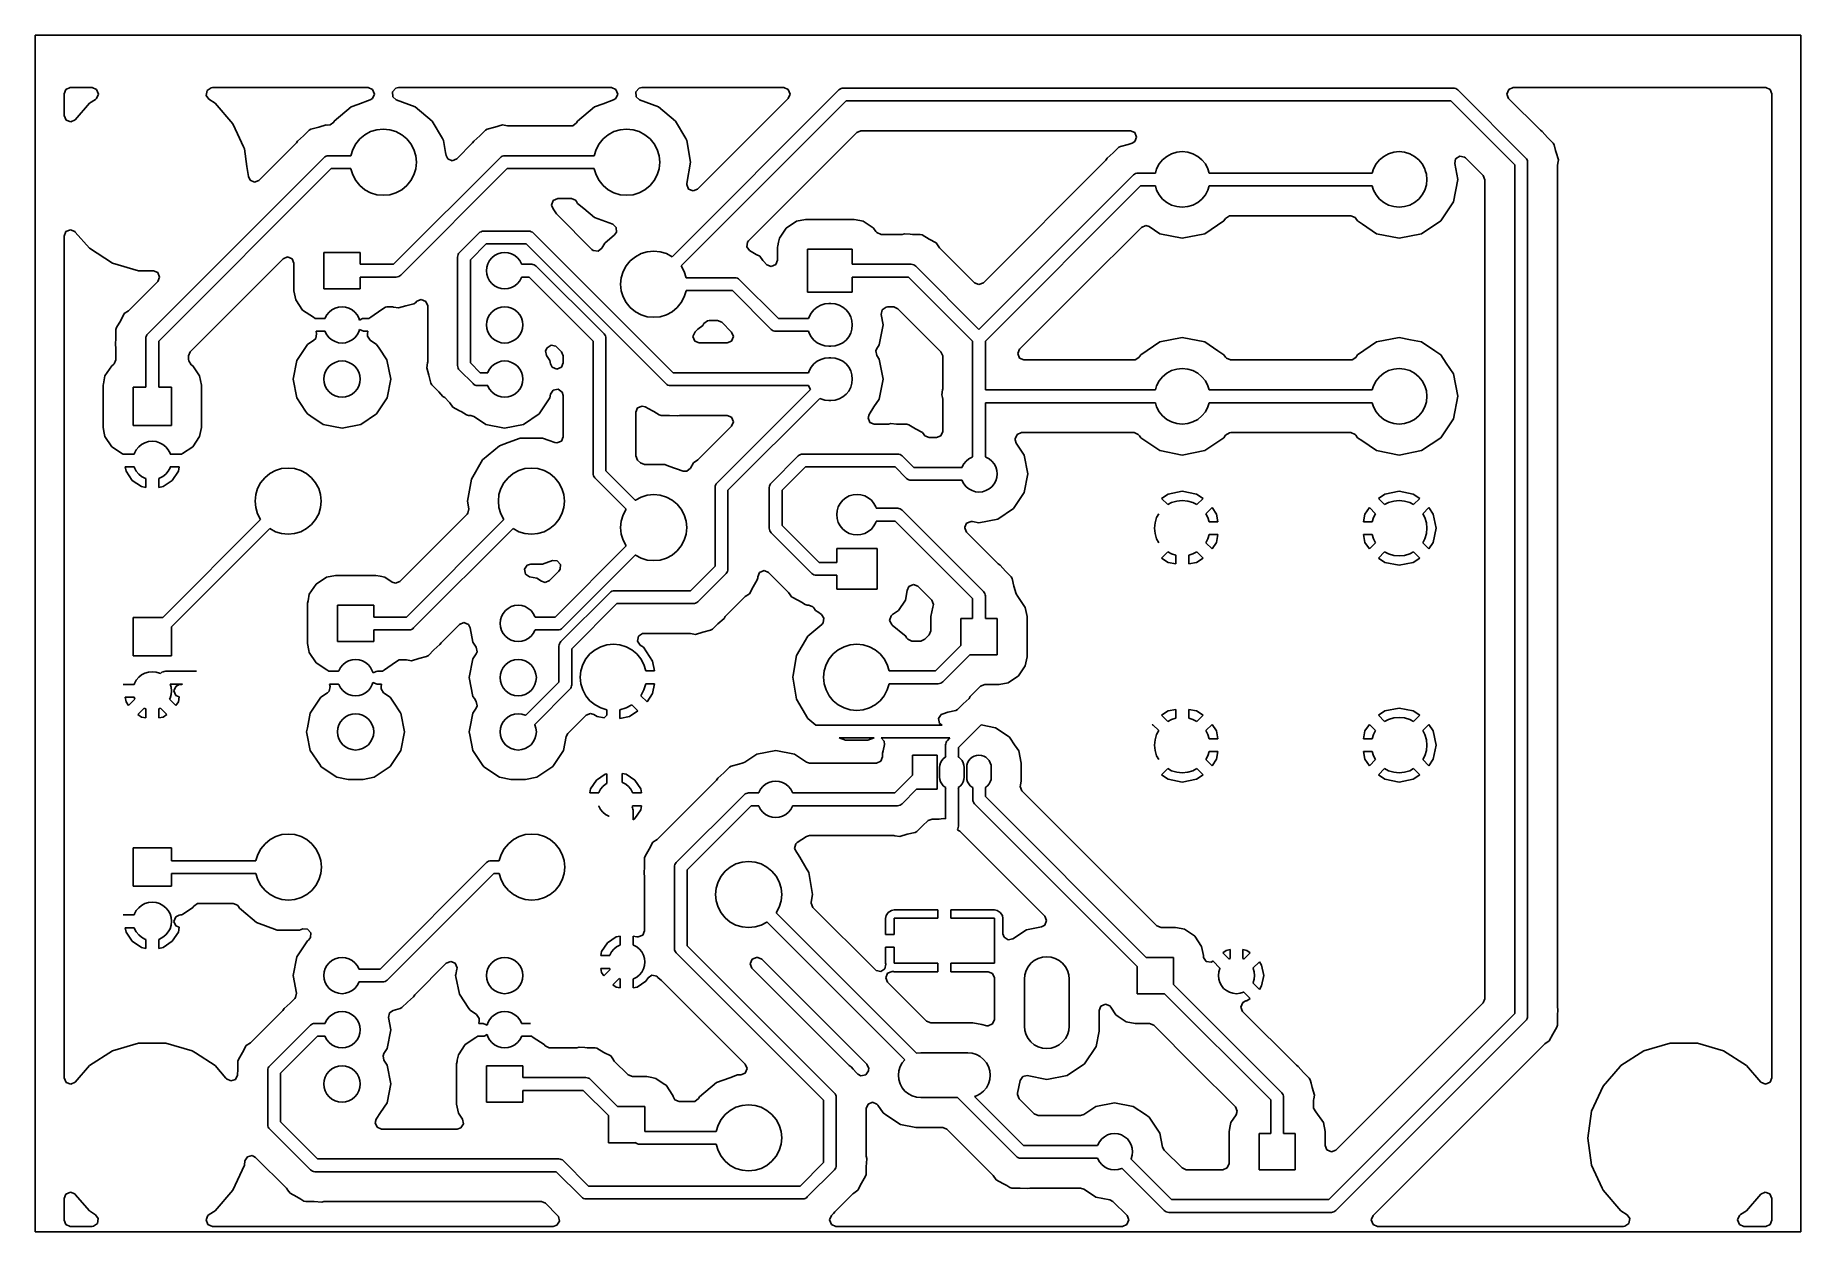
# Model space of a CAD drawing. Extents: x 48.5 to 131.2, y 2.2 to 58.3.
import ezdxf

# ---------------------------------------------------------------- set-up
doc = ezdxf.new("R2010")
doc.units = 0
doc.header["$LTSCALE"] = 0.000394
doc.layers.add('PLAN_1', color=7, linetype='CONTINUOUS')

msp = doc.modelspace()

# ---------------------------------------------------------------- linework, layer by layer
at = {"layer": 'PLAN_1', "color": 5}
for p, q in [((131.209976, 58.284996, 1.6), (48.494991, 58.284996, 1.6)), ((48.494991, 58.284996, 1.6), (48.494991, 2.24, 1.6)), ((131.209976, 2.24, 1.6), (131.209976, 58.284996, 1.6)), ((48.494991, 2.24, 1.6), (131.209976, 2.24, 1.6))]:
    msp.add_line(p, q, dxfattribs=at)
at = {"layer": 'PLAN_1', "color": 1}
for p, q in [((49.930161, 55.749332, 0.06), (49.845493, 55.544945, 0.06)), ((49.845493, 55.544945, 0.06), (49.845493, 54.525677, 0.06)), ((50.134548, 55.834, 0.06), (49.930161, 55.749332, 0.06)), ((51.160366, 55.834, 0.06), (50.134548, 55.834, 0.06)), ((51.364754, 55.749332, 0.06), (51.160366, 55.834, 0.06)), ((51.453541, 55.535, 0.06), (51.364754, 55.749332, 0.06)), ((51.367798, 55.328011, 0.06), (51.453541, 55.535, 0.06)), ((56.544563, 55.698879, 0.06), (56.503376, 55.470566, 0.06)), ((56.503376, 55.470566, 0.06), (56.629543, 55.288841, 0.06)), ((56.728603, 55.826656, 0.06), (56.544563, 55.698879, 0.06)), ((56.796879, 55.834, 0.06), (56.728603, 55.826656, 0.06)), ((64.0886, 55.834, 0.06), (56.796879, 55.834, 0.06)), ((64.292992, 55.749332, 0.06), (64.0886, 55.834, 0.06)), ((64.381783, 55.535, 0.06), (64.292992, 55.749332, 0.06)), ((64.294884, 55.325233, 0.06), (64.381783, 55.535, 0.06)), ((65.389885, 55.806076, 0.06), (65.236496, 55.638676, 0.06)), ((65.236496, 55.638676, 0.06), (65.246613, 55.406887, 0.06)), ((65.515846, 55.834, 0.06), (65.389885, 55.806076, 0.06)), ((75.488594, 55.834, 0.06), (65.515846, 55.834, 0.06)), ((75.692993, 55.749332, 0.06), (75.488594, 55.834, 0.06)), ((75.781776, 55.535, 0.06), (75.692993, 55.749332, 0.06)), ((75.694885, 55.325233, 0.06), (75.781776, 55.535, 0.06)), ((76.789879, 55.806076, 0.06), (76.63649, 55.638676, 0.06)), ((76.63649, 55.638676, 0.06), (76.646606, 55.406895, 0.06)), ((76.91584, 55.834, 0.06), (76.789879, 55.806076, 0.06)), ((83.562706, 55.834, 0.06), (76.91584, 55.834, 0.06)), ((86.147858, 55.726631, 0.06), (78.332985, 47.911758, 0.06)), ((83.767105, 55.749332, 0.06), (83.562706, 55.834, 0.06)), ((83.855888, 55.535, 0.06), (83.767105, 55.749332, 0.06)), ((83.771225, 55.330616, 0.06), (83.855888, 55.535, 0.06)), ((86.193321, 55.763939, 0.06), (86.147858, 55.726631, 0.06)), ((86.245186, 55.791664, 0.06), (86.193321, 55.763939, 0.06)), ((86.301468, 55.808735, 0.06), (86.245186, 55.791664, 0.06)), ((86.359993, 55.814499, 0.06), (86.301468, 55.808735, 0.06)), ((114.93499, 55.814499, 0.06), (86.359993, 55.814499, 0.06)), ((114.993515, 55.808735, 0.06), (114.93499, 55.814499, 0.06)), ((115.049797, 55.791664, 0.06), (114.993515, 55.808735, 0.06)), ((115.101662, 55.763939, 0.06), (115.049797, 55.791664, 0.06)), ((115.147125, 55.726631, 0.06), (115.101662, 55.763939, 0.06)), ((118.322121, 52.551632, 0.06), (115.147125, 55.726631, 0.06)), ((117.52787, 55.749332, 0.06), (117.439087, 55.535, 0.06)), ((117.439087, 55.535, 0.06), (117.52375, 55.330616, 0.06)), ((117.732269, 55.834, 0.06), (117.52787, 55.749332, 0.06)), ((129.570435, 55.834, 0.06), (117.732269, 55.834, 0.06)), ((129.774826, 55.749336, 0.06), (129.570435, 55.834, 0.06)), ((129.859497, 55.544926, 0.06), (129.774826, 55.749336, 0.06)), ((129.859497, 9.441635, 0.06), (129.859497, 55.544926, 0.06)), ((50.363949, 54.333237, 0.06), (51.030563, 55.102547, 0.06)), ((51.030563, 55.102547, 0.06), (51.314316, 55.284904, 0.06)), ((51.314316, 55.284904, 0.06), (51.367798, 55.328011, 0.06)), ((56.629543, 55.288841, 0.06), (56.919426, 55.102547, 0.06)), ((56.919426, 55.102547, 0.06), (57.757488, 54.135372, 0.06)), ((62.504913, 54.265308, 0.06), (63.301979, 54.934124, 0.06)), ((63.301979, 54.934124, 0.06), (63.603271, 55.043781, 0.06)), ((63.603271, 55.043781, 0.06), (64.186058, 55.255905, 0.06)), ((64.186058, 55.255905, 0.06), (64.294884, 55.325233, 0.06)), ((65.246613, 55.406887, 0.06), (65.409706, 55.257442, 0.06)), ((65.409706, 55.257442, 0.06), (66.297989, 54.934132, 0.06)), ((66.297989, 54.934132, 0.06), (67.09507, 54.265305, 0.06)), ((73.904907, 54.265301, 0.06), (74.701988, 54.934132, 0.06)), ((74.701988, 54.934132, 0.06), (75.099777, 55.078907, 0.06)), ((75.099777, 55.078907, 0.06), (75.586052, 55.255905, 0.06)), ((75.586052, 55.255905, 0.06), (75.694885, 55.325233, 0.06)), ((76.646606, 55.406895, 0.06), (76.809723, 55.257439, 0.06)), ((76.809723, 55.257439, 0.06), (77.697983, 54.934132, 0.06)), ((77.697983, 54.934132, 0.06), (78.495071, 54.265305, 0.06)), ((78.757248, 47.487495, 0.06), (86.484261, 55.2145, 0.06)), ((79.520401, 51.079784, 0.06), (83.771225, 55.330616, 0.06)), ((86.484261, 55.2145, 0.06), (114.810722, 55.2145, 0.06)), ((114.810722, 55.2145, 0.06), (117.809982, 52.215237, 0.06)), ((117.52375, 55.330616, 0.06), (119.012749, 53.841606, 0.06)), ((49.845493, 54.525677, 0.06), (49.944992, 54.307812, 0.06)), ((49.944992, 54.307812, 0.06), (50.166122, 54.234207, 0.06)), ((50.166122, 54.234207, 0.06), (50.363949, 54.333237, 0.06)), ((57.757488, 54.135372, 0.06), (57.969673, 53.670746, 0.06)), ((61.066483, 53.580868, 0.06), (61.329979, 53.842907, 0.06)), ((61.329979, 53.842907, 0.06), (61.410877, 53.889008, 0.06)), ((61.410877, 53.889008, 0.06), (61.776779, 53.979424, 0.06)), ((61.776779, 53.979424, 0.06), (62.124245, 54.087696, 0.06)), ((62.124245, 54.087696, 0.06), (62.173824, 54.078609, 0.06)), ((62.173824, 54.078609, 0.06), (62.304546, 54.083878, 0.06)), ((62.304546, 54.083878, 0.06), (62.476215, 54.215599, 0.06)), ((62.476215, 54.215599, 0.06), (62.504913, 54.265308, 0.06)), ((64.206833, 53.771515, 0.06), (63.938862, 53.628277, 0.06)), ((64.497604, 53.859718, 0.06), (64.206833, 53.771515, 0.06)), ((64.799995, 53.8895, 0.06), (64.497604, 53.859718, 0.06)), ((65.102386, 53.859718, 0.06), (64.799995, 53.8895, 0.06)), ((65.393158, 53.771515, 0.06), (65.102386, 53.859718, 0.06)), ((65.661133, 53.628277, 0.06), (65.393158, 53.771515, 0.06)), ((67.09507, 54.265305, 0.06), (67.567162, 53.447609, 0.06)), ((69.32148, 53.580868, 0.06), (69.584976, 53.842903, 0.06)), ((69.584976, 53.842903, 0.06), (69.665878, 53.889008, 0.06)), ((69.665878, 53.889008, 0.06), (70.031792, 53.979427, 0.06)), ((70.031792, 53.979427, 0.06), (70.37925, 54.087696, 0.06)), ((70.37925, 54.087696, 0.06), (70.614998, 54.044495, 0.06)), ((70.614998, 54.044495, 0.06), (70.664429, 54.040001, 0.06)), ((70.664429, 54.040001, 0.06), (73.605476, 54.040001, 0.06)), ((73.605476, 54.040001, 0.06), (73.686462, 54.050663, 0.06)), ((73.686462, 54.050663, 0.06), (73.856171, 54.180882, 0.06)), ((73.856171, 54.180882, 0.06), (73.904907, 54.265301, 0.06)), ((75.606827, 53.771515, 0.06), (75.338852, 53.628277, 0.06)), ((75.897598, 53.859718, 0.06), (75.606827, 53.771515, 0.06)), ((76.199989, 53.8895, 0.06), (75.897598, 53.859718, 0.06)), ((76.50238, 53.859718, 0.06), (76.199989, 53.8895, 0.06)), ((76.793152, 53.771515, 0.06), (76.50238, 53.859718, 0.06)), ((77.061127, 53.628277, 0.06), (76.793152, 53.771515, 0.06)), ((78.495071, 54.265305, 0.06), (78.967163, 53.447609, 0.06)), ((87.178276, 53.813999, 0.06), (86.983818, 53.733452, 0.06)), ((99.804634, 53.813999, 0.06), (87.178276, 53.813999, 0.06)), ((100.009033, 53.729332, 0.06), (99.804634, 53.813999, 0.06)), ((119.012749, 53.841606, 0.06), (119.101341, 53.784882, 0.06)), ((119.101341, 53.784882, 0.06), (119.35141, 53.502945, 0.06)), ((57.969673, 53.670746, 0.06), (58.250423, 53.055996, 0.06)), ((58.250423, 53.055996, 0.06), (58.289127, 52.971245, 0.06)), ((58.289127, 52.971245, 0.06), (58.409428, 52.134541, 0.06)), ((58.975163, 51.48954, 0.06), (60.72789, 53.242268, 0.06)), ((60.72789, 53.242268, 0.06), (60.784603, 53.330849, 0.06)), ((60.784603, 53.330849, 0.06), (61.066483, 53.580868, 0.06)), ((63.511219, 53.200634, 0.06), (63.367981, 52.932659, 0.06)), ((63.703979, 53.435516, 0.06), (63.511219, 53.200634, 0.06)), ((63.938862, 53.628277, 0.06), (63.703979, 53.435516, 0.06)), ((65.896011, 53.435516, 0.06), (65.661133, 53.628277, 0.06)), ((66.088776, 53.200634, 0.06), (65.896011, 53.435516, 0.06)), ((66.23201, 52.932659, 0.06), (66.088776, 53.200634, 0.06)), ((67.567162, 53.447609, 0.06), (67.615326, 53.364189, 0.06)), ((67.615326, 53.364189, 0.06), (67.715378, 52.79678, 0.06)), ((68.237694, 52.497082, 0.06), (68.98288, 53.242264, 0.06)), ((68.98288, 53.242264, 0.06), (69.039604, 53.330849, 0.06)), ((69.039604, 53.330849, 0.06), (69.32148, 53.580868, 0.06)), ((74.911209, 53.200634, 0.06), (74.767975, 52.932659, 0.06)), ((75.103973, 53.435516, 0.06), (74.911209, 53.200634, 0.06)), ((75.338852, 53.628277, 0.06), (75.103973, 53.435516, 0.06)), ((77.296005, 53.435516, 0.06), (77.061127, 53.628277, 0.06)), ((77.48877, 53.200634, 0.06), (77.296005, 53.435516, 0.06)), ((77.632004, 52.932659, 0.06), (77.48877, 53.200634, 0.06)), ((78.967163, 53.447609, 0.06), (79.015327, 53.364189, 0.06)), ((79.015327, 53.364189, 0.06), (79.195999, 52.3395, 0.06)), ((86.983818, 53.733452, 0.06), (81.910393, 48.660042, 0.06)), ((98.996475, 52.775867, 0.06), (99.259979, 53.03791, 0.06)), ((99.259979, 53.03791, 0.06), (99.340874, 53.084003, 0.06)), ((99.340874, 53.084003, 0.06), (99.706787, 53.174427, 0.06)), ((99.706787, 53.174427, 0.06), (99.88945, 53.231346, 0.06)), ((99.88945, 53.231346, 0.06), (100.010681, 53.30463, 0.06)), ((100.097816, 53.514999, 0.06), (100.009033, 53.729332, 0.06)), ((100.010681, 53.30463, 0.06), (100.097816, 53.514999, 0.06)), ((119.35141, 53.502945, 0.06), (119.507904, 53.346451, 0.06)), ((119.507904, 53.346451, 0.06), (119.613335, 53.239613, 0.06)), ((119.613335, 53.239613, 0.06), (119.659477, 53.15863, 0.06)), ((119.659477, 53.15863, 0.06), (119.725967, 52.888874, 0.06)), ((62.01786, 52.551632, 0.06), (53.762863, 44.296635, 0.06)), ((58.409428, 52.134541, 0.06), (58.481705, 51.674076, 0.06)), ((62.06332, 52.58894, 0.06), (62.01786, 52.551632, 0.06)), ((62.115189, 52.616665, 0.06), (62.06332, 52.58894, 0.06)), ((62.171463, 52.633736, 0.06), (62.115189, 52.616665, 0.06)), ((62.229992, 52.6395, 0.06), (62.171463, 52.633736, 0.06)), ((63.279541, 52.6395, 0.06), (62.229992, 52.6395, 0.06)), ((63.279778, 52.641891, 0.06), (63.279541, 52.6395, 0.06)), ((63.367981, 52.932659, 0.06), (63.279778, 52.641891, 0.06)), ((70.272858, 52.551632, 0.06), (65.280724, 47.559498, 0.06)), ((66.320213, 52.641891, 0.06), (66.23201, 52.932659, 0.06)), ((66.349998, 52.3395, 0.06), (66.320213, 52.641891, 0.06)), ((66.320213, 52.037109, 0.06), (66.349998, 52.3395, 0.06)), ((67.715378, 52.79678, 0.06), (67.740189, 52.656052, 0.06)), ((67.740189, 52.656052, 0.06), (67.821297, 52.50024, 0.06)), ((67.821297, 52.50024, 0.06), (68.03331, 52.412422, 0.06)), ((68.03331, 52.412422, 0.06), (68.237694, 52.497082, 0.06)), ((70.318321, 52.58894, 0.06), (70.272858, 52.551632, 0.06)), ((70.370186, 52.616665, 0.06), (70.318321, 52.58894, 0.06)), ((70.426468, 52.633736, 0.06), (70.370186, 52.616665, 0.06)), ((70.484993, 52.6395, 0.06), (70.426468, 52.633736, 0.06)), ((74.679535, 52.6395, 0.06), (70.484993, 52.6395, 0.06)), ((74.679771, 52.641891, 0.06), (74.679535, 52.6395, 0.06)), ((74.767975, 52.932659, 0.06), (74.679771, 52.641891, 0.06)), ((77.720207, 52.641891, 0.06), (77.632004, 52.932659, 0.06)), ((77.749992, 52.3395, 0.06), (77.720207, 52.641891, 0.06)), ((77.720207, 52.037109, 0.06), (77.749992, 52.3395, 0.06)), ((79.195999, 52.3395, 0.06), (79.021179, 51.347984, 0.06)), ((92.914383, 46.693775, 0.06), (98.657875, 52.437263, 0.06)), ((98.657875, 52.437263, 0.06), (98.7146, 52.525848, 0.06)), ((98.7146, 52.525848, 0.06), (98.996475, 52.775867, 0.06)), ((101.154076, 52.256741, 0.06), (101.033943, 52.03199, 0.06)), ((101.31575, 52.453739, 0.06), (101.154076, 52.256741, 0.06)), ((101.512741, 52.61541, 0.06), (101.31575, 52.453739, 0.06)), ((101.737495, 52.735542, 0.06), (101.512741, 52.61541, 0.06)), ((101.981369, 52.809521, 0.06), (101.737495, 52.735542, 0.06)), ((102.234985, 52.834499, 0.06), (101.981369, 52.809521, 0.06)), ((102.488602, 52.809521, 0.06), (102.234985, 52.834499, 0.06)), ((102.732475, 52.735542, 0.06), (102.488602, 52.809521, 0.06)), ((102.95723, 52.61541, 0.06), (102.732475, 52.735542, 0.06)), ((103.154221, 52.453739, 0.06), (102.95723, 52.61541, 0.06)), ((103.315895, 52.256741, 0.06), (103.154221, 52.453739, 0.06)), ((103.436028, 52.03199, 0.06), (103.315895, 52.256741, 0.06)), ((111.314079, 52.256741, 0.06), (111.193947, 52.03199, 0.06)), ((111.475754, 52.453739, 0.06), (111.314079, 52.256741, 0.06)), ((111.672745, 52.61541, 0.06), (111.475754, 52.453739, 0.06)), ((111.897499, 52.735542, 0.06), (111.672745, 52.61541, 0.06)), ((112.141373, 52.809521, 0.06), (111.897499, 52.735542, 0.06)), ((112.394989, 52.834499, 0.06), (112.141373, 52.809521, 0.06)), ((112.648605, 52.809521, 0.06), (112.394989, 52.834499, 0.06)), ((112.892479, 52.735542, 0.06), (112.648605, 52.809521, 0.06)), ((113.117233, 52.61541, 0.06), (112.892479, 52.735542, 0.06)), ((113.314224, 52.453739, 0.06), (113.117233, 52.61541, 0.06)), ((113.475899, 52.256741, 0.06), (113.314224, 52.453739, 0.06)), ((113.596031, 52.03199, 0.06), (113.475899, 52.256741, 0.06)), ((115.043785, 52.494343, 0.06), (115.000626, 52.277367, 0.06)), ((115.000626, 52.277367, 0.06), (115.148392, 51.5345, 0.06)), ((115.236687, 52.623238, 0.06), (115.043785, 52.494343, 0.06)), ((115.456207, 52.579575, 0.06), (115.236687, 52.623238, 0.06)), ((115.505508, 52.539101, 0.06), (115.456207, 52.579575, 0.06)), ((116.328941, 51.715664, 0.06), (115.505508, 52.539101, 0.06)), ((117.809982, 52.215237, 0.06), (117.809982, 12.458769, 0.06)), ((118.359428, 52.506172, 0.06), (118.322121, 52.551632, 0.06)), ((118.387146, 52.454304, 0.06), (118.359428, 52.506172, 0.06)), ((118.404221, 52.398026, 0.06), (118.387146, 52.454304, 0.06)), ((118.409988, 52.3395, 0.06), (118.404221, 52.398026, 0.06)), ((118.409988, 12.334504, 0.06), (118.409988, 52.3395, 0.06)), ((119.725967, 52.888874, 0.06), (119.749901, 52.792751, 0.06)), ((119.749901, 52.792751, 0.06), (119.858185, 52.445244, 0.06)), ((119.814964, 52.209415, 0.06), (119.810478, 52.160065, 0.06)), ((119.810478, 52.160065, 0.06), (119.810478, 12.758334, 0.06)), ((119.843689, 52.366154, 0.06), (119.814964, 52.209415, 0.06)), ((119.858185, 52.445244, 0.06), (119.843689, 52.366154, 0.06)), ((54.274994, 43.960239, 0.06), (62.354256, 52.039501, 0.06)), ((58.481705, 51.674076, 0.06), (58.556435, 51.49366, 0.06)), ((58.556435, 51.49366, 0.06), (58.770775, 51.404888, 0.06)), ((58.770775, 51.404888, 0.06), (58.975163, 51.48954, 0.06)), ((62.354256, 52.039501, 0.06), (63.279541, 52.039501, 0.06)), ((63.279541, 52.039501, 0.06), (63.279778, 52.037109, 0.06)), ((63.279778, 52.037109, 0.06), (63.367981, 51.746342, 0.06)), ((63.367981, 51.746342, 0.06), (63.511219, 51.478367, 0.06)), ((63.511219, 51.478367, 0.06), (63.703979, 51.243484, 0.06)), ((65.617126, 47.047367, 0.06), (70.609261, 52.039501, 0.06)), ((65.896011, 51.243484, 0.06), (66.088776, 51.478367, 0.06)), ((66.088776, 51.478367, 0.06), (66.23201, 51.746342, 0.06)), ((66.23201, 51.746342, 0.06), (66.320213, 52.037109, 0.06)), ((70.609261, 52.039501, 0.06), (74.679535, 52.039501, 0.06)), ((74.679535, 52.039501, 0.06), (74.679771, 52.037109, 0.06)), ((74.679771, 52.037109, 0.06), (74.767975, 51.746342, 0.06)), ((74.767975, 51.746342, 0.06), (74.911209, 51.478367, 0.06)), ((74.911209, 51.478367, 0.06), (75.103973, 51.243484, 0.06)), ((77.296005, 51.243484, 0.06), (77.48877, 51.478367, 0.06)), ((77.48877, 51.478367, 0.06), (77.632004, 51.746342, 0.06)), ((77.632004, 51.746342, 0.06), (77.720207, 52.037109, 0.06)), ((79.021179, 51.347984, 0.06), (79.016136, 51.290428, 0.06)), ((79.016136, 51.290428, 0.06), (79.101685, 51.083904, 0.06)), ((99.947853, 51.746632, 0.06), (92.709991, 44.50877, 0.06)), ((99.993317, 51.783939, 0.06), (99.947853, 51.746632, 0.06)), ((100.045181, 51.811665, 0.06), (99.993317, 51.783939, 0.06)), ((100.101463, 51.828735, 0.06), (100.045181, 51.811665, 0.06)), ((100.159988, 51.834499, 0.06), (100.101463, 51.828735, 0.06)), ((100.97403, 51.834499, 0.06), (100.159988, 51.834499, 0.06)), ((101.033943, 52.03199, 0.06), (100.97403, 51.834499, 0.06)), ((103.495941, 51.834499, 0.06), (103.436028, 52.03199, 0.06)), ((111.134033, 51.834499, 0.06), (103.495941, 51.834499, 0.06)), ((111.193947, 52.03199, 0.06), (111.134033, 51.834499, 0.06)), ((113.618858, 51.956741, 0.06), (113.596031, 52.03199, 0.06)), ((113.670013, 51.788116, 0.06), (113.618858, 51.956741, 0.06)), ((113.694992, 51.5345, 0.06), (113.670013, 51.788116, 0.06)), ((113.670013, 51.280884, 0.06), (113.694992, 51.5345, 0.06)), ((115.148392, 51.5345, 0.06), (114.938797, 50.480812, 0.06)), ((116.409492, 51.521229, 0.06), (116.328941, 51.715664, 0.06)), ((116.409492, 13.152783, 0.06), (116.409492, 51.521229, 0.06)), ((63.703979, 51.243484, 0.06), (63.938862, 51.050724, 0.06)), ((63.938862, 51.050724, 0.06), (64.206833, 50.907486, 0.06)), ((64.206833, 50.907486, 0.06), (64.497604, 50.819283, 0.06)), ((64.497604, 50.819283, 0.06), (64.799995, 50.789501, 0.06)), ((64.799995, 50.789501, 0.06), (65.102386, 50.819283, 0.06)), ((65.102386, 50.819283, 0.06), (65.393158, 50.907486, 0.06)), ((65.393158, 50.907486, 0.06), (65.661125, 51.050724, 0.06)), ((65.661125, 51.050724, 0.06), (65.896011, 51.243484, 0.06)), ((72.759323, 50.541847, 0.06), (72.683815, 50.323063, 0.06)), ((72.975174, 50.638996, 0.06), (72.759323, 50.541847, 0.06)), ((73.612144, 50.638996, 0.06), (72.975174, 50.638996, 0.06)), ((73.809784, 50.55714, 0.06), (73.612144, 50.638996, 0.06)), ((73.859512, 50.492336, 0.06), (73.809784, 50.55714, 0.06)), ((73.904907, 50.413696, 0.06), (73.859512, 50.492336, 0.06)), ((75.103973, 51.243484, 0.06), (75.338852, 51.050724, 0.06)), ((75.338852, 51.050724, 0.06), (75.606827, 50.907486, 0.06)), ((75.606827, 50.907486, 0.06), (75.897598, 50.819283, 0.06)), ((75.897598, 50.819283, 0.06), (76.199989, 50.789501, 0.06)), ((76.199989, 50.789501, 0.06), (76.50238, 50.819283, 0.06)), ((76.50238, 50.819283, 0.06), (76.793152, 50.907486, 0.06)), ((76.793152, 50.907486, 0.06), (77.061119, 51.050724, 0.06)), ((77.061119, 51.050724, 0.06), (77.296005, 51.243484, 0.06)), ((79.101685, 51.083904, 0.06), (79.316025, 50.995136, 0.06)), ((79.316025, 50.995136, 0.06), (79.520401, 51.079784, 0.06)), ((93.009995, 43.960239, 0.06), (100.284256, 51.234501, 0.06)), ((100.284256, 51.234501, 0.06), (100.97403, 51.234501, 0.06)), ((100.97403, 51.234501, 0.06), (101.033943, 51.03701, 0.06)), ((101.033943, 51.03701, 0.06), (101.154076, 50.81226, 0.06)), ((101.154076, 50.81226, 0.06), (101.31575, 50.615261, 0.06)), ((101.31575, 50.615261, 0.06), (101.512741, 50.45359, 0.06)), ((102.95723, 50.45359, 0.06), (103.154221, 50.615261, 0.06)), ((103.154221, 50.615261, 0.06), (103.315895, 50.81226, 0.06)), ((103.315895, 50.81226, 0.06), (103.436028, 51.03701, 0.06)), ((103.436028, 51.03701, 0.06), (103.495941, 51.234501, 0.06)), ((103.495941, 51.234501, 0.06), (111.134033, 51.234501, 0.06)), ((111.134033, 51.234501, 0.06), (111.167068, 51.125618, 0.06)), ((111.167068, 51.125618, 0.06), (111.193947, 51.03701, 0.06)), ((111.193947, 51.03701, 0.06), (111.314079, 50.81226, 0.06)), ((111.314079, 50.81226, 0.06), (111.475754, 50.615261, 0.06)), ((111.475754, 50.615261, 0.06), (111.672745, 50.45359, 0.06)), ((113.117233, 50.45359, 0.06), (113.314224, 50.615261, 0.06)), ((113.314224, 50.615261, 0.06), (113.475899, 50.81226, 0.06)), ((113.475899, 50.81226, 0.06), (113.596031, 51.03701, 0.06)), ((113.596031, 51.03701, 0.06), (113.670013, 51.280884, 0.06)), ((114.938797, 50.480812, 0.06), (114.341934, 49.587547, 0.06)), ((72.683815, 50.323063, 0.06), (72.753548, 50.159622, 0.06)), ((72.753548, 50.159622, 0.06), (72.916779, 49.923149, 0.06)), ((72.916779, 49.923149, 0.06), (72.948509, 49.885071, 0.06)), ((72.948509, 49.885071, 0.06), (74.575325, 48.258244, 0.06)), ((74.19072, 50.173874, 0.06), (73.904907, 50.413696, 0.06)), ((74.701988, 49.744869, 0.06), (74.19072, 50.173874, 0.06)), ((75.547462, 49.437145, 0.06), (74.701988, 49.744869, 0.06)), ((84.159035, 49.578342, 0.06), (84.582138, 49.662502, 0.06)), ((84.582138, 49.662502, 0.06), (86.867851, 49.662502, 0.06)), ((86.867851, 49.662502, 0.06), (87.122566, 49.611832, 0.06)), ((101.512741, 50.45359, 0.06), (101.737495, 50.333458, 0.06)), ((101.737495, 50.333458, 0.06), (101.981369, 50.25948, 0.06)), ((101.981369, 50.25948, 0.06), (102.234985, 50.234501, 0.06)), ((102.234985, 50.234501, 0.06), (102.488602, 50.25948, 0.06)), ((102.488602, 50.25948, 0.06), (102.732475, 50.333458, 0.06)), ((102.732475, 50.333458, 0.06), (102.95723, 50.45359, 0.06)), ((104.263351, 49.709396, 0.06), (104.181938, 49.587547, 0.06)), ((104.440491, 49.827744, 0.06), (104.263351, 49.709396, 0.06)), ((104.503967, 49.834003, 0.06), (104.440491, 49.827744, 0.06)), ((110.133484, 49.834003, 0.06), (104.503967, 49.834003, 0.06)), ((110.330322, 49.752464, 0.06), (110.133484, 49.834003, 0.06)), ((110.370758, 49.703201, 0.06), (110.330322, 49.752464, 0.06)), ((110.447144, 49.588875, 0.06), (110.370758, 49.703201, 0.06)), ((111.672745, 50.45359, 0.06), (111.897499, 50.333458, 0.06)), ((111.897499, 50.333458, 0.06), (112.141373, 50.25948, 0.06)), ((112.141373, 50.25948, 0.06), (112.394989, 50.234501, 0.06)), ((112.394989, 50.234501, 0.06), (112.648605, 50.25948, 0.06)), ((112.648605, 50.25948, 0.06), (112.892479, 50.333458, 0.06)), ((112.892479, 50.333458, 0.06), (113.117233, 50.45359, 0.06)), ((49.930161, 49.086784, 0.06), (49.845493, 48.882389, 0.06)), ((49.845493, 48.882389, 0.06), (49.845493, 29.166721, 0.06)), ((50.144493, 49.175564, 0.06), (49.930161, 49.086784, 0.06)), ((50.349743, 49.090546, 0.06), (50.144493, 49.175564, 0.06)), ((50.369846, 49.068962, 0.06), (50.349743, 49.090546, 0.06)), ((51.030571, 48.30645, 0.06), (50.369846, 49.068962, 0.06)), ((69.28286, 49.021633, 0.06), (68.367859, 48.106632, 0.06)), ((69.328323, 49.058941, 0.06), (69.28286, 49.021633, 0.06)), ((69.380188, 49.086666, 0.06), (69.328323, 49.058941, 0.06)), ((69.43647, 49.103737, 0.06), (69.380188, 49.086666, 0.06)), ((69.494995, 49.109501, 0.06), (69.43647, 49.103737, 0.06)), ((71.619209, 49.109501, 0.06), (69.494995, 49.109501, 0.06)), ((71.677734, 49.103737, 0.06), (71.619209, 49.109501, 0.06)), ((71.734016, 49.086666, 0.06), (71.677734, 49.103737, 0.06)), ((71.785881, 49.058941, 0.06), (71.734016, 49.086666, 0.06)), ((71.831345, 49.021633, 0.06), (71.785881, 49.058941, 0.06)), ((78.373474, 42.479504, 0.06), (71.831345, 49.021633, 0.06)), ((75.174911, 48.550304, 0.06), (75.63308, 48.934746, 0.06)), ((75.710579, 49.287689, 0.06), (75.547462, 49.437145, 0.06)), ((75.63308, 48.934746, 0.06), (75.720528, 49.059643, 0.06)), ((75.720528, 49.059643, 0.06), (75.710579, 49.287689, 0.06)), ((83.358658, 48.777969, 0.06), (83.679237, 49.257759, 0.06)), ((83.679237, 49.257759, 0.06), (84.159035, 49.578342, 0.06)), ((87.122566, 49.611832, 0.06), (87.290947, 49.578346, 0.06)), ((87.290947, 49.578346, 0.06), (87.751198, 49.270809, 0.06)), ((87.751198, 49.270809, 0.06), (87.770752, 49.257744, 0.06)), ((87.770752, 49.257744, 0.06), (87.882271, 49.090843, 0.06)), ((87.882271, 49.090843, 0.06), (87.922737, 49.041534, 0.06)), ((87.922737, 49.041534, 0.06), (88.119568, 48.960003, 0.06)), ((88.119568, 48.960003, 0.06), (89.111198, 48.960003, 0.06)), ((89.111198, 48.960003, 0.06), (89.213928, 48.982533, 0.06)), ((89.213928, 48.982533, 0.06), (89.480766, 48.966389, 0.06)), ((89.480766, 48.966389, 0.06), (89.590118, 48.960007, 0.06)), ((89.590118, 48.960007, 0.06), (89.961647, 48.958977, 0.06)), ((89.961647, 48.958977, 0.06), (90.051453, 48.934372, 0.06)), ((90.051453, 48.934372, 0.06), (90.37413, 48.739563, 0.06)), ((100.319305, 49.288952, 0.06), (97.534859, 46.504498, 0.06)), ((100.52108, 49.37252, 0.06), (100.319305, 49.288952, 0.06)), ((100.683632, 49.323215, 0.06), (100.52108, 49.37252, 0.06)), ((101.181305, 48.990688, 0.06), (100.683632, 49.323215, 0.06)), ((102.234985, 48.781097, 0.06), (101.181305, 48.990688, 0.06)), ((103.288673, 48.990688, 0.06), (102.234985, 48.781097, 0.06)), ((104.181938, 49.587547, 0.06), (103.288673, 48.990688, 0.06)), ((110.676262, 49.435047, 0.06), (110.447144, 49.588875, 0.06)), ((111.341301, 48.990688, 0.06), (110.676262, 49.435047, 0.06)), ((112.394989, 48.781097, 0.06), (111.341301, 48.990688, 0.06)), ((113.448669, 48.990688, 0.06), (112.394989, 48.781097, 0.06)), ((114.341934, 49.587547, 0.06), (113.448669, 48.990688, 0.06)), ((52.107174, 47.614555, 0.06), (51.030571, 48.30645, 0.06)), ((63.714993, 48.109497, 0.06), (62.014996, 48.109497, 0.06)), ((62.014996, 48.109497, 0.06), (62.014996, 46.4095, 0.06)), ((63.714993, 47.559498, 0.06), (63.714993, 48.109497, 0.06)), ((68.302834, 48.009304, 0.06), (68.285759, 47.95303, 0.06)), ((68.330551, 48.061172, 0.06), (68.302834, 48.009304, 0.06)), ((68.367859, 48.106632, 0.06), (68.330551, 48.061172, 0.06)), ((68.879997, 47.770237, 0.06), (69.619263, 48.509502, 0.06)), ((69.619263, 48.509502, 0.06), (71.494942, 48.509502, 0.06)), ((70.159714, 48.044796, 0.06), (70.012756, 47.966248, 0.06)), ((70.319168, 48.093166, 0.06), (70.159714, 48.044796, 0.06)), ((70.484993, 48.109497, 0.06), (70.319168, 48.093166, 0.06)), ((70.650818, 48.093166, 0.06), (70.484993, 48.109497, 0.06)), ((70.810272, 48.044796, 0.06), (70.650818, 48.093166, 0.06)), ((70.95723, 47.966248, 0.06), (70.810272, 48.044796, 0.06)), ((71.494942, 48.509502, 0.06), (78.037071, 41.967373, 0.06)), ((74.575325, 48.258244, 0.06), (74.640129, 48.208523, 0.06)), ((74.640129, 48.208523, 0.06), (74.862892, 48.179192, 0.06)), ((74.862892, 48.179192, 0.06), (75.038414, 48.313881, 0.06)), ((75.038414, 48.313881, 0.06), (75.174911, 48.550304, 0.06)), ((76.876831, 48.056519, 0.06), (76.608856, 47.91328, 0.06)), ((77.167603, 48.144722, 0.06), (76.876831, 48.056519, 0.06)), ((77.469994, 48.174503, 0.06), (77.167603, 48.144722, 0.06)), ((77.772385, 48.144722, 0.06), (77.469994, 48.174503, 0.06)), ((78.063156, 48.056519, 0.06), (77.772385, 48.144722, 0.06)), ((78.331131, 47.91328, 0.06), (78.063156, 48.056519, 0.06)), ((81.863426, 48.600079, 0.06), (81.829666, 48.37822, 0.06)), ((81.829666, 48.37822, 0.06), (81.960785, 48.200001, 0.06)), ((81.910393, 48.660042, 0.06), (81.863426, 48.600079, 0.06)), ((81.960785, 48.200001, 0.06), (82.119133, 48.104565, 0.06)), ((82.119133, 48.104565, 0.06), (82.276329, 48.022057, 0.06)), ((82.276329, 48.022057, 0.06), (82.441383, 47.935432, 0.06)), ((83.27449, 48.354893, 0.06), (83.287758, 48.421528, 0.06)), ((83.27449, 47.746777, 0.06), (83.27449, 48.354893, 0.06)), ((83.287758, 48.421528, 0.06), (83.321106, 48.589222, 0.06)), ((83.321106, 48.589222, 0.06), (83.358658, 48.777969, 0.06)), ((86.774994, 48.261997, 0.06), (84.674988, 48.261997, 0.06)), ((84.674988, 48.261997, 0.06), (84.674988, 46.257, 0.06)), ((86.774994, 47.559498, 0.06), (86.774994, 48.261997, 0.06)), ((90.37413, 48.739563, 0.06), (90.696381, 48.570427, 0.06)), ((90.696381, 48.570427, 0.06), (90.832542, 48.373177, 0.06)), ((90.832542, 48.373177, 0.06), (90.864326, 48.335041, 0.06)), ((90.864326, 48.335041, 0.06), (92.5056, 46.693775, 0.06)), ((53.335114, 47.253994, 0.06), (52.107174, 47.614555, 0.06)), ((54.027718, 47.253994, 0.06), (53.335114, 47.253994, 0.06)), ((54.232105, 47.169334, 0.06), (54.027718, 47.253994, 0.06)), ((54.320892, 46.955002, 0.06), (54.232105, 47.169334, 0.06)), ((60.111107, 47.815746, 0.06), (55.756027, 43.460667, 0.06)), ((60.315491, 47.900402, 0.06), (60.111107, 47.815746, 0.06)), ((60.529831, 47.811611, 0.06), (60.315491, 47.900402, 0.06)), ((60.614491, 47.607227, 0.06), (60.529831, 47.811611, 0.06)), ((60.614491, 46.316635, 0.06), (60.614491, 47.607227, 0.06)), ((65.280724, 47.559498, 0.06), (63.714993, 47.559498, 0.06)), ((68.285759, 47.95303, 0.06), (68.279991, 47.894501, 0.06)), ((68.279991, 47.894501, 0.06), (68.279991, 42.814499, 0.06)), ((68.879997, 42.938763, 0.06), (68.879997, 47.770237, 0.06)), ((69.651329, 47.425323, 0.06), (69.634995, 47.259499, 0.06)), ((69.634995, 47.259499, 0.06), (69.651329, 47.093674, 0.06)), ((69.699692, 47.584778, 0.06), (69.651329, 47.425323, 0.06)), ((69.778244, 47.731731, 0.06), (69.699692, 47.584778, 0.06)), ((69.883949, 47.860538, 0.06), (69.778244, 47.731731, 0.06)), ((70.012756, 47.966248, 0.06), (69.883949, 47.860538, 0.06)), ((71.086037, 47.860538, 0.06), (70.95723, 47.966248, 0.06)), ((71.191742, 47.731731, 0.06), (71.086037, 47.860538, 0.06)), ((71.270294, 47.584778, 0.06), (71.191742, 47.731731, 0.06)), ((71.277962, 47.559498, 0.06), (71.270294, 47.584778, 0.06)), ((71.75499, 47.559498, 0.06), (71.277962, 47.559498, 0.06)), ((71.813515, 47.553734, 0.06), (71.75499, 47.559498, 0.06)), ((71.869797, 47.536663, 0.06), (71.813515, 47.553734, 0.06)), ((71.921661, 47.508938, 0.06), (71.869797, 47.536663, 0.06)), ((71.967125, 47.47163, 0.06), (71.921661, 47.508938, 0.06)), ((75.142128, 44.296635, 0.06), (71.967125, 47.47163, 0.06)), ((76.037979, 47.217663, 0.06), (75.949776, 46.926895, 0.06)), ((76.181213, 47.485638, 0.06), (76.037979, 47.217663, 0.06)), ((76.373978, 47.72052, 0.06), (76.181213, 47.485638, 0.06)), ((76.608856, 47.91328, 0.06), (76.373978, 47.72052, 0.06)), ((78.332985, 47.911758, 0.06), (78.331131, 47.91328, 0.06)), ((78.758774, 47.485638, 0.06), (78.757248, 47.487495, 0.06)), ((78.902008, 47.217663, 0.06), (78.758774, 47.485638, 0.06)), ((78.990211, 46.926895, 0.06), (78.902008, 47.217663, 0.06)), ((82.441383, 47.935432, 0.06), (82.57756, 47.738152, 0.06)), ((82.57756, 47.738152, 0.06), (82.609299, 47.700066, 0.06)), ((82.609299, 47.700066, 0.06), (82.771111, 47.538258, 0.06)), ((82.771111, 47.538258, 0.06), (82.975487, 47.453602, 0.06)), ((82.975487, 47.453602, 0.06), (83.189827, 47.542385, 0.06)), ((83.189827, 47.542385, 0.06), (83.27449, 47.746777, 0.06)), ((89.534988, 47.559498, 0.06), (86.774994, 47.559498, 0.06)), ((89.593513, 47.553734, 0.06), (89.534988, 47.559498, 0.06)), ((89.649796, 47.536663, 0.06), (89.593513, 47.553734, 0.06)), ((89.70166, 47.508938, 0.06), (89.649796, 47.536663, 0.06)), ((89.747124, 47.47163, 0.06), (89.70166, 47.508938, 0.06)), ((92.709991, 44.50877, 0.06), (89.747124, 47.47163, 0.06)), ((52.899433, 45.413818, 0.06), (54.236225, 46.750607, 0.06)), ((54.236225, 46.750607, 0.06), (54.320892, 46.955002, 0.06)), ((62.014996, 46.4095, 0.06), (63.714993, 46.4095, 0.06)), ((63.714993, 46.4095, 0.06), (63.714993, 46.959499, 0.06)), ((63.714993, 46.959499, 0.06), (65.404991, 46.959499, 0.06)), ((65.404991, 46.959499, 0.06), (65.463516, 46.965263, 0.06)), ((65.463516, 46.965263, 0.06), (65.519798, 46.982334, 0.06)), ((65.519798, 46.982334, 0.06), (65.571663, 47.010059, 0.06)), ((65.571663, 47.010059, 0.06), (65.617126, 47.047367, 0.06)), ((69.651329, 47.093674, 0.06), (69.699692, 46.934219, 0.06)), ((69.699692, 46.934219, 0.06), (69.778244, 46.787262, 0.06)), ((69.778244, 46.787262, 0.06), (69.883949, 46.658459, 0.06)), ((69.883949, 46.658459, 0.06), (70.012756, 46.55275, 0.06)), ((70.012756, 46.55275, 0.06), (70.159714, 46.474201, 0.06)), ((70.159714, 46.474201, 0.06), (70.319168, 46.425831, 0.06)), ((70.319168, 46.425831, 0.06), (70.484993, 46.4095, 0.06)), ((70.484993, 46.4095, 0.06), (70.650818, 46.425831, 0.06)), ((70.650818, 46.425831, 0.06), (70.810272, 46.474201, 0.06)), ((70.810272, 46.474201, 0.06), (70.95723, 46.55275, 0.06)), ((70.95723, 46.55275, 0.06), (71.086037, 46.658459, 0.06)), ((71.086037, 46.658459, 0.06), (71.191742, 46.787262, 0.06)), ((71.191742, 46.787262, 0.06), (71.270294, 46.934219, 0.06)), ((71.270294, 46.934219, 0.06), (71.277962, 46.959499, 0.06)), ((71.277962, 46.959499, 0.06), (71.630722, 46.959499, 0.06)), ((71.630722, 46.959499, 0.06), (74.62999, 43.960239, 0.06)), ((75.949776, 46.926895, 0.06), (75.919991, 46.624504, 0.06)), ((75.919991, 46.624504, 0.06), (75.949776, 46.322113, 0.06)), ((75.949776, 46.322113, 0.06), (76.037979, 46.031345, 0.06)), ((78.902008, 46.031345, 0.06), (78.990211, 46.322113, 0.06)), ((78.990448, 46.924503, 0.06), (78.990211, 46.926895, 0.06)), ((78.990211, 46.322113, 0.06), (78.990448, 46.324505, 0.06)), ((81.279991, 46.924503, 0.06), (78.990448, 46.924503, 0.06)), ((78.990448, 46.324505, 0.06), (81.155724, 46.324505, 0.06)), ((81.155724, 46.324505, 0.06), (82.972855, 44.507366, 0.06)), ((81.338516, 46.918739, 0.06), (81.279991, 46.924503, 0.06)), ((81.394798, 46.901669, 0.06), (81.338516, 46.918739, 0.06)), ((81.446663, 46.873943, 0.06), (81.394798, 46.901669, 0.06)), ((81.492126, 46.836636, 0.06), (81.446663, 46.873943, 0.06)), ((83.309258, 45.019497, 0.06), (81.492126, 46.836636, 0.06)), ((86.774994, 46.257, 0.06), (86.774994, 46.959499, 0.06)), ((86.774994, 46.959499, 0.06), (89.410721, 46.959499, 0.06)), ((89.410721, 46.959499, 0.06), (92.409988, 43.960239, 0.06)), ((92.5056, 46.693775, 0.06), (92.709991, 46.609104, 0.06)), ((92.709991, 46.609104, 0.06), (92.914383, 46.693775, 0.06)), ((97.52021, 46.489841, 0.06), (96.035217, 45.004852, 0.06)), ((97.534859, 46.504498, 0.06), (97.52021, 46.489841, 0.06)), ((60.69865, 45.893551, 0.06), (60.614491, 46.316635, 0.06)), ((61.019173, 45.413849, 0.06), (60.69865, 45.893551, 0.06)), ((62.539715, 45.504795, 0.06), (62.392761, 45.426247, 0.06)), ((62.699169, 45.553165, 0.06), (62.539715, 45.504795, 0.06)), ((62.864994, 45.569496, 0.06), (62.699169, 45.553165, 0.06)), ((63.030823, 45.553165, 0.06), (62.864994, 45.569496, 0.06)), ((63.190273, 45.504795, 0.06), (63.030823, 45.553165, 0.06)), ((63.337227, 45.426247, 0.06), (63.190273, 45.504795, 0.06)), ((64.901672, 45.552742, 0.06), (64.732529, 45.439724, 0.06)), ((64.965141, 45.559002, 0.06), (64.901672, 45.552742, 0.06)), ((65.225578, 45.559002, 0.06), (64.965141, 45.559002, 0.06)), ((65.274925, 45.554523, 0.06), (65.225578, 45.559002, 0.06)), ((65.510735, 45.511303, 0.06), (65.274925, 45.554523, 0.06)), ((65.858185, 45.619576, 0.06), (65.510735, 45.511303, 0.06)), ((66.224098, 45.709995, 0.06), (65.858185, 45.619576, 0.06)), ((66.305191, 45.756207, 0.06), (66.224098, 45.709995, 0.06)), ((66.376358, 45.825848, 0.06), (66.305191, 45.756207, 0.06)), ((66.580498, 45.910404, 0.06), (66.376358, 45.825848, 0.06)), ((66.79483, 45.821625, 0.06), (66.580498, 45.910404, 0.06)), ((66.879494, 45.617229, 0.06), (66.79483, 45.821625, 0.06)), ((66.879494, 42.993946, 0.06), (66.879494, 45.617229, 0.06)), ((70.159714, 45.504795, 0.06), (70.012756, 45.426247, 0.06)), ((70.319168, 45.553165, 0.06), (70.159714, 45.504795, 0.06)), ((70.484993, 45.569496, 0.06), (70.319168, 45.553165, 0.06)), ((70.650818, 45.553165, 0.06), (70.484993, 45.569496, 0.06)), ((70.810272, 45.504795, 0.06), (70.650818, 45.553165, 0.06)), ((70.95723, 45.426247, 0.06), (70.810272, 45.504795, 0.06)), ((76.037979, 46.031345, 0.06), (76.181213, 45.763371, 0.06)), ((76.181213, 45.763371, 0.06), (76.373978, 45.528488, 0.06)), ((76.373978, 45.528488, 0.06), (76.608856, 45.335728, 0.06)), ((78.331123, 45.335728, 0.06), (78.56601, 45.528488, 0.06)), ((78.56601, 45.528488, 0.06), (78.758774, 45.763371, 0.06)), ((78.758774, 45.763371, 0.06), (78.902008, 46.031345, 0.06)), ((84.674988, 46.257, 0.06), (86.774994, 46.257, 0.06)), ((85.120529, 45.553047, 0.06), (84.968613, 45.428371, 0.06)), ((85.293854, 45.645687, 0.06), (85.120529, 45.553047, 0.06)), ((85.481911, 45.702736, 0.06), (85.293854, 45.645687, 0.06)), ((85.67749, 45.721996, 0.06), (85.481911, 45.702736, 0.06)), ((85.772491, 45.721996, 0.06), (85.67749, 45.721996, 0.06)), ((85.968071, 45.702736, 0.06), (85.772491, 45.721996, 0.06)), ((86.156128, 45.645687, 0.06), (85.968071, 45.702736, 0.06)), ((86.329453, 45.553047, 0.06), (86.156128, 45.645687, 0.06)), ((86.481369, 45.428371, 0.06), (86.329453, 45.553047, 0.06)), ((88.353966, 45.552742, 0.06), (88.16787, 45.428402, 0.06)), ((88.417435, 45.559002, 0.06), (88.353966, 45.552742, 0.06)), ((88.716705, 45.559002, 0.06), (88.417435, 45.559002, 0.06)), ((88.911156, 45.478451, 0.06), (88.716705, 45.559002, 0.06)), ((52.300125, 44.600967, 0.06), (52.494907, 44.923607, 0.06)), ((52.494907, 44.923607, 0.06), (52.664059, 45.245888, 0.06)), ((52.664059, 45.245888, 0.06), (52.861317, 45.38205, 0.06)), ((52.861317, 45.38205, 0.06), (52.899433, 45.413818, 0.06)), ((61.521664, 45.081459, 0.06), (61.019173, 45.413849, 0.06)), ((61.605202, 45.019497, 0.06), (61.521664, 45.081459, 0.06)), ((61.842766, 45.019497, 0.06), (61.605202, 45.019497, 0.06)), ((62.072029, 45.019497, 0.06), (61.842766, 45.019497, 0.06)), ((62.079697, 45.044777, 0.06), (62.072029, 45.019497, 0.06)), ((62.158245, 45.19173, 0.06), (62.079697, 45.044777, 0.06)), ((62.263954, 45.320538, 0.06), (62.158245, 45.19173, 0.06)), ((62.392761, 45.426247, 0.06), (62.263954, 45.320538, 0.06)), ((63.466034, 45.320538, 0.06), (63.337227, 45.426247, 0.06)), ((63.571743, 45.19173, 0.06), (63.466034, 45.320538, 0.06)), ((63.650291, 45.044777, 0.06), (63.571743, 45.19173, 0.06)), ((63.682198, 44.939594, 0.06), (63.650291, 45.044777, 0.06)), ((63.827213, 45.013546, 0.06), (63.682198, 44.939594, 0.06)), ((63.887627, 45.019497, 0.06), (63.827213, 45.013546, 0.06)), ((64.125519, 45.019497, 0.06), (63.887627, 45.019497, 0.06)), ((64.221786, 45.087029, 0.06), (64.125519, 45.019497, 0.06)), ((64.732529, 45.439724, 0.06), (64.221786, 45.087029, 0.06)), ((69.651329, 44.885323, 0.06), (69.634995, 44.719498, 0.06)), ((69.634995, 44.719498, 0.06), (69.651329, 44.553673, 0.06)), ((69.699692, 45.044777, 0.06), (69.651329, 44.885323, 0.06)), ((69.778244, 45.19173, 0.06), (69.699692, 45.044777, 0.06)), ((69.883949, 45.320538, 0.06), (69.778244, 45.19173, 0.06)), ((70.012756, 45.426247, 0.06), (69.883949, 45.320538, 0.06)), ((71.086037, 45.320538, 0.06), (70.95723, 45.426247, 0.06)), ((71.191742, 45.19173, 0.06), (71.086037, 45.320538, 0.06)), ((71.270294, 45.044777, 0.06), (71.191742, 45.19173, 0.06)), ((71.318657, 44.885323, 0.06), (71.270294, 45.044777, 0.06)), ((71.334991, 44.719498, 0.06), (71.318657, 44.885323, 0.06)), ((71.318657, 44.553673, 0.06), (71.334991, 44.719498, 0.06)), ((76.608856, 45.335728, 0.06), (76.876831, 45.19249, 0.06)), ((76.876831, 45.19249, 0.06), (77.167603, 45.104286, 0.06)), ((77.167603, 45.104286, 0.06), (77.469994, 45.074505, 0.06)), ((77.469994, 45.074505, 0.06), (77.772385, 45.104286, 0.06)), ((77.772385, 45.104286, 0.06), (78.063156, 45.19249, 0.06)), ((78.063156, 45.19249, 0.06), (78.331123, 45.335728, 0.06)), ((79.765076, 44.698692, 0.06), (79.543427, 44.51273, 0.06)), ((79.813805, 44.783112, 0.06), (79.765076, 44.698692, 0.06)), ((79.983528, 44.913342, 0.06), (79.813805, 44.783112, 0.06)), ((80.064499, 44.924, 0.06), (79.983528, 44.913342, 0.06)), ((80.461716, 44.924, 0.06), (80.064499, 44.924, 0.06)), ((80.656151, 44.843464, 0.06), (80.461716, 44.924, 0.06)), ((81.116226, 44.383389, 0.06), (80.656151, 44.843464, 0.06)), ((84.725929, 45.019497, 0.06), (83.309258, 45.019497, 0.06)), ((84.751305, 45.103138, 0.06), (84.725929, 45.019497, 0.06)), ((84.843941, 45.276455, 0.06), (84.751305, 45.103138, 0.06)), ((84.968613, 45.428371, 0.06), (84.843941, 45.276455, 0.06)), ((86.606041, 45.276455, 0.06), (86.481369, 45.428371, 0.06)), ((86.698677, 45.103138, 0.06), (86.606041, 45.276455, 0.06)), ((86.75573, 44.915077, 0.06), (86.698677, 45.103138, 0.06)), ((86.774994, 44.719498, 0.06), (86.75573, 44.915077, 0.06)), ((86.75573, 44.523918, 0.06), (86.774994, 44.719498, 0.06)), ((88.222572, 44.719498, 0.06), (88.036064, 43.781891, 0.06)), ((88.16787, 45.428402, 0.06), (88.124718, 45.211418, 0.06)), ((88.124718, 45.211418, 0.06), (88.222572, 44.719498, 0.06)), ((90.928947, 43.460667, 0.06), (88.911156, 45.478451, 0.06)), ((96.035217, 45.004852, 0.06), (94.608749, 43.578392, 0.06)), ((52.251961, 43.763447, 0.06), (52.27449, 44.13958, 0.06)), ((52.27449, 44.13958, 0.06), (52.275517, 44.511158, 0.06)), ((52.275517, 44.511158, 0.06), (52.300125, 44.600967, 0.06)), ((53.680759, 44.143032, 0.06), (53.674995, 44.084503, 0.06)), ((53.674995, 44.084503, 0.06), (53.674995, 41.809502, 0.06)), ((53.69783, 44.199306, 0.06), (53.680759, 44.143032, 0.06)), ((53.725555, 44.251175, 0.06), (53.69783, 44.199306, 0.06)), ((53.762863, 44.296635, 0.06), (53.725555, 44.251175, 0.06)), ((54.274994, 41.809502, 0.06), (54.274994, 43.960239, 0.06)), ((61.54874, 44.006664, 0.06), (61.242474, 43.802017, 0.06)), ((61.631641, 44.089565, 0.06), (61.54874, 44.006664, 0.06)), ((61.673725, 44.301117, 0.06), (61.631641, 44.089565, 0.06)), ((61.857368, 44.419498, 0.06), (61.650177, 44.419498, 0.06)), ((61.650177, 44.419498, 0.06), (61.673725, 44.301117, 0.06)), ((62.072029, 44.419498, 0.06), (61.857368, 44.419498, 0.06)), ((62.079697, 44.394218, 0.06), (62.072029, 44.419498, 0.06)), ((62.158245, 44.247261, 0.06), (62.079697, 44.394218, 0.06)), ((62.263954, 44.118458, 0.06), (62.158245, 44.247261, 0.06)), ((62.392757, 44.012749, 0.06), (62.263954, 44.118458, 0.06)), ((62.539715, 43.9342, 0.06), (62.392757, 44.012749, 0.06)), ((62.699165, 43.88583, 0.06), (62.539715, 43.9342, 0.06)), ((62.864994, 43.869499, 0.06), (62.699165, 43.88583, 0.06)), ((63.030823, 43.88583, 0.06), (62.864994, 43.869499, 0.06)), ((63.190273, 43.9342, 0.06), (63.030823, 43.88583, 0.06)), ((63.337227, 44.012749, 0.06), (63.190273, 43.9342, 0.06)), ((63.466034, 44.118458, 0.06), (63.337227, 44.012749, 0.06)), ((63.571743, 44.247261, 0.06), (63.466034, 44.118458, 0.06)), ((63.650291, 44.394218, 0.06), (63.571743, 44.247261, 0.06)), ((63.681637, 44.497555, 0.06), (63.650291, 44.394218, 0.06)), ((63.870087, 44.419498, 0.06), (63.681637, 44.497555, 0.06)), ((64.079803, 44.419498, 0.06), (63.870087, 44.419498, 0.06)), ((64.057236, 44.306038, 0.06), (64.079803, 44.419498, 0.06)), ((64.057236, 44.188793, 0.06), (64.057236, 44.306038, 0.06)), ((64.177071, 44.009453, 0.06), (64.057236, 44.188793, 0.06)), ((64.487511, 43.802017, 0.06), (64.177071, 44.009453, 0.06)), ((69.651329, 44.553673, 0.06), (69.699692, 44.394218, 0.06)), ((69.699692, 44.394218, 0.06), (69.778244, 44.247261, 0.06)), ((69.778244, 44.247261, 0.06), (69.883949, 44.118458, 0.06)), ((69.883949, 44.118458, 0.06), (70.012756, 44.012749, 0.06)), ((70.012756, 44.012749, 0.06), (70.159714, 43.9342, 0.06)), ((70.159714, 43.9342, 0.06), (70.319168, 43.88583, 0.06)), ((70.319168, 43.88583, 0.06), (70.484993, 43.869499, 0.06)), ((70.484993, 43.869499, 0.06), (70.650818, 43.88583, 0.06)), ((70.650818, 43.88583, 0.06), (70.810272, 43.9342, 0.06)), ((70.810272, 43.9342, 0.06), (70.95723, 44.012749, 0.06)), ((70.95723, 44.012749, 0.06), (71.086037, 44.118458, 0.06)), ((71.086037, 44.118458, 0.06), (71.191742, 44.247261, 0.06)), ((71.191742, 44.247261, 0.06), (71.270294, 44.394218, 0.06)), ((71.270294, 44.394218, 0.06), (71.318657, 44.553673, 0.06)), ((74.62999, 43.960239, 0.06), (74.62999, 37.764503, 0.06)), ((75.179436, 44.251175, 0.06), (75.142128, 44.296635, 0.06)), ((75.207153, 44.19931, 0.06), (75.179436, 44.251175, 0.06)), ((75.224228, 44.143032, 0.06), (75.207153, 44.19931, 0.06)), ((75.229996, 44.084503, 0.06), (75.224228, 44.143032, 0.06)), ((75.229996, 37.888767, 0.06), (75.229996, 44.084503, 0.06)), ((79.410194, 44.400928, 0.06), (79.307259, 44.180202, 0.06)), ((79.307259, 44.180202, 0.06), (79.396545, 43.964661, 0.06)), ((79.396545, 43.964661, 0.06), (79.600937, 43.880001, 0.06)), ((79.543427, 44.51273, 0.06), (79.410194, 44.400928, 0.06)), ((79.600937, 43.880001, 0.06), (80.907715, 43.880001, 0.06)), ((80.907715, 43.880001, 0.06), (81.112106, 43.964661, 0.06)), ((81.112106, 43.964661, 0.06), (81.20089, 44.179008, 0.06)), ((81.20089, 44.179008, 0.06), (81.116226, 44.383389, 0.06)), ((82.972855, 44.507366, 0.06), (83.018318, 44.470058, 0.06)), ((83.018318, 44.470058, 0.06), (83.070183, 44.442333, 0.06)), ((83.070183, 44.442333, 0.06), (83.126465, 44.425262, 0.06)), ((83.126465, 44.425262, 0.06), (83.18499, 44.419498, 0.06)), ((83.18499, 44.419498, 0.06), (84.725929, 44.419498, 0.06)), ((84.725929, 44.419498, 0.06), (84.751305, 44.335857, 0.06)), ((84.751305, 44.335857, 0.06), (84.843941, 44.162537, 0.06)), ((84.843941, 44.162537, 0.06), (84.968613, 44.010624, 0.06)), ((84.968613, 44.010624, 0.06), (85.120529, 43.885948, 0.06)), ((85.120529, 43.885948, 0.06), (85.293854, 43.793308, 0.06)), ((86.156128, 43.793308, 0.06), (86.329453, 43.885948, 0.06)), ((86.329453, 43.885948, 0.06), (86.481369, 44.010624, 0.06)), ((86.481369, 44.010624, 0.06), (86.606041, 44.16254, 0.06)), ((86.606041, 44.16254, 0.06), (86.698677, 44.335857, 0.06)), ((86.698677, 44.335857, 0.06), (86.75573, 44.523918, 0.06)), ((92.409988, 43.960239, 0.06), (92.409988, 41.544502, 0.06)), ((93.009995, 41.674503, 0.06), (93.009995, 43.960239, 0.06)), ((100.28804, 43.321449, 0.06), (101.181305, 43.918316, 0.06)), ((101.181305, 43.918316, 0.06), (102.234985, 44.127907, 0.06)), ((102.234985, 44.127907, 0.06), (103.288673, 43.918316, 0.06)), ((103.288673, 43.918316, 0.06), (103.901169, 43.50906, 0.06)), ((110.448036, 43.321449, 0.06), (111.341301, 43.918316, 0.06)), ((111.341301, 43.918316, 0.06), (112.394989, 44.127907, 0.06)), ((112.394989, 44.127907, 0.06), (112.921867, 44.023106, 0.06)), ((112.921867, 44.023106, 0.06), (113.448669, 43.918316, 0.06)), ((113.448669, 43.918316, 0.06), (114.062294, 43.508308, 0.06)), ((52.192963, 42.888767, 0.06), (52.274494, 43.08559, 0.06)), ((52.274494, 43.660713, 0.06), (52.251961, 43.763447, 0.06)), ((52.274494, 43.08559, 0.06), (52.274494, 43.660713, 0.06)), ((55.756027, 43.460667, 0.06), (55.675495, 43.266239, 0.06)), ((55.675495, 43.266239, 0.06), (55.675495, 43.093082, 0.06)), ((55.675495, 43.093082, 0.06), (55.681747, 43.029602, 0.06)), ((55.681747, 43.029602, 0.06), (55.80011, 42.852455, 0.06)), ((60.745064, 43.05761, 0.06), (60.570404, 42.179504, 0.06)), ((61.242474, 43.802017, 0.06), (60.745064, 43.05761, 0.06)), ((62.699169, 43.013172, 0.06), (62.539715, 42.964802, 0.06)), ((62.864994, 43.029503, 0.06), (62.699169, 43.013172, 0.06)), ((63.030823, 43.013172, 0.06), (62.864994, 43.029503, 0.06)), ((63.190273, 42.964802, 0.06), (63.030823, 43.013172, 0.06)), ((64.604446, 43.627018, 0.06), (64.487511, 43.802017, 0.06)), ((64.97274, 43.075844, 0.06), (64.604446, 43.627018, 0.06)), ((65.159538, 42.179276, 0.06), (64.97274, 43.075844, 0.06)), ((70.319168, 43.013172, 0.06), (70.159714, 42.964802, 0.06)), ((70.484993, 43.029503, 0.06), (70.319168, 43.013172, 0.06)), ((70.650818, 43.013172, 0.06), (70.484993, 43.029503, 0.06)), ((70.810272, 42.964802, 0.06), (70.650818, 43.013172, 0.06)), ((72.470001, 43.642334, 0.06), (72.406235, 43.504276, 0.06)), ((72.406235, 43.504276, 0.06), (72.448517, 43.291664, 0.06)), ((72.448517, 43.291664, 0.06), (72.604912, 43.057606, 0.06)), ((72.657394, 43.76754, 0.06), (72.470001, 43.642334, 0.06)), ((72.604912, 43.057606, 0.06), (72.638687, 42.88784, 0.06)), ((72.876907, 43.723881, 0.06), (72.657394, 43.76754, 0.06)), ((72.926208, 43.683407, 0.06), (72.876907, 43.723881, 0.06)), ((73.148949, 43.460667, 0.06), (72.926208, 43.683407, 0.06)), ((73.2295, 43.266224, 0.06), (73.148949, 43.460667, 0.06)), ((73.2295, 42.943501, 0.06), (73.2295, 43.266224, 0.06)), ((85.120529, 43.013054, 0.06), (84.968613, 42.888378, 0.06)), ((85.293854, 43.105694, 0.06), (85.120529, 43.013054, 0.06)), ((85.293854, 43.793308, 0.06), (85.481911, 43.736259, 0.06)), ((85.481911, 43.162743, 0.06), (85.293854, 43.105694, 0.06)), ((85.481911, 43.736259, 0.06), (85.67749, 43.716999, 0.06)), ((85.67749, 43.182003, 0.06), (85.481911, 43.162743, 0.06)), ((85.67749, 43.716999, 0.06), (85.772491, 43.716999, 0.06)), ((85.772491, 43.182003, 0.06), (85.67749, 43.182003, 0.06)), ((85.772491, 43.716999, 0.06), (85.968071, 43.736259, 0.06)), ((85.968071, 43.162743, 0.06), (85.772491, 43.182003, 0.06)), ((85.968071, 43.736259, 0.06), (86.156128, 43.793308, 0.06)), ((86.156128, 43.105694, 0.06), (85.968071, 43.162743, 0.06)), ((86.329453, 43.013054, 0.06), (86.156128, 43.105694, 0.06)), ((86.481369, 42.888378, 0.06), (86.329453, 43.013054, 0.06)), ((87.922211, 43.611492, 0.06), (87.87735, 43.503201, 0.06)), ((87.87735, 43.503201, 0.06), (87.919434, 43.291664, 0.06)), ((87.919434, 43.291664, 0.06), (88.036064, 43.117111, 0.06)), ((87.981316, 43.699959, 0.06), (87.922211, 43.611492, 0.06)), ((88.036064, 43.781891, 0.06), (87.981316, 43.699959, 0.06)), ((88.036064, 43.117111, 0.06), (88.222572, 42.179504, 0.06)), ((91.009499, 43.266224, 0.06), (90.928947, 43.460667, 0.06)), ((91.009499, 41.723942, 0.06), (91.009499, 43.266224, 0.06)), ((94.608749, 43.578392, 0.06), (94.524094, 43.373997, 0.06)), ((94.524094, 43.373997, 0.06), (94.612869, 43.159668, 0.06)), ((94.612869, 43.159668, 0.06), (94.817261, 43.075008, 0.06)), ((94.817261, 43.075008, 0.06), (99.965996, 43.075008, 0.06)), ((99.965996, 43.075008, 0.06), (100.02948, 43.081261, 0.06)), ((100.02948, 43.081261, 0.06), (100.206627, 43.199615, 0.06)), ((100.206627, 43.199615, 0.06), (100.28804, 43.321449, 0.06)), ((103.901169, 43.50906, 0.06), (104.181938, 43.321449, 0.06)), ((104.181938, 43.321449, 0.06), (104.259201, 43.205818, 0.06)), ((104.259201, 43.205818, 0.06), (104.29966, 43.156532, 0.06)), ((104.29966, 43.156532, 0.06), (104.49649, 43.075008, 0.06)), ((104.49649, 43.075008, 0.06), (110.125999, 43.075008, 0.06)), ((110.125999, 43.075008, 0.06), (110.189484, 43.081261, 0.06)), ((110.189484, 43.081261, 0.06), (110.366623, 43.199608, 0.06)), ((110.366623, 43.199608, 0.06), (110.448036, 43.321449, 0.06)), ((114.062294, 43.508308, 0.06), (114.341934, 43.321449, 0.06)), ((114.341934, 43.321449, 0.06), (114.606339, 42.925762, 0.06)), ((51.687126, 41.965889, 0.06), (51.758652, 42.325459, 0.06)), ((51.758652, 42.325459, 0.06), (52.079247, 42.80526, 0.06)), ((52.079247, 42.80526, 0.06), (52.143654, 42.848297, 0.06)), ((52.143654, 42.848297, 0.06), (52.192963, 42.888767, 0.06)), ((55.80011, 42.852455, 0.06), (55.870747, 42.805248, 0.06)), ((55.870747, 42.805248, 0.06), (56.191338, 42.325451, 0.06)), ((56.191338, 42.325451, 0.06), (56.275494, 41.902374, 0.06)), ((62.031326, 42.345329, 0.06), (62.014996, 42.179504, 0.06)), ((62.079697, 42.504784, 0.06), (62.031326, 42.345329, 0.06)), ((62.158245, 42.651737, 0.06), (62.079697, 42.504784, 0.06)), ((62.263954, 42.780544, 0.06), (62.158245, 42.651737, 0.06)), ((62.392761, 42.886253, 0.06), (62.263954, 42.780544, 0.06)), ((62.539715, 42.964802, 0.06), (62.392761, 42.886253, 0.06)), ((63.337227, 42.886253, 0.06), (63.190273, 42.964802, 0.06)), ((63.466034, 42.780544, 0.06), (63.337227, 42.886253, 0.06)), ((63.571743, 42.651737, 0.06), (63.466034, 42.780544, 0.06)), ((63.650291, 42.504784, 0.06), (63.571743, 42.651737, 0.06)), ((63.698662, 42.345329, 0.06), (63.650291, 42.504784, 0.06)), ((63.714993, 42.179504, 0.06), (63.698662, 42.345329, 0.06)), ((66.831795, 42.708759, 0.06), (66.875008, 42.944588, 0.06)), ((66.940071, 42.361305, 0.06), (66.831795, 42.708759, 0.06)), ((66.875008, 42.944588, 0.06), (66.879494, 42.993946, 0.06)), ((67.030487, 41.995399, 0.06), (66.940071, 42.361305, 0.06)), ((68.279991, 42.814499, 0.06), (68.285759, 42.75597, 0.06)), ((68.285759, 42.75597, 0.06), (68.302834, 42.699696, 0.06)), ((68.302834, 42.699696, 0.06), (68.330551, 42.647827, 0.06)), ((68.330551, 42.647827, 0.06), (68.367859, 42.602367, 0.06)), ((68.367859, 42.602367, 0.06), (69.002853, 41.967373, 0.06)), ((69.339256, 42.479504, 0.06), (68.879997, 42.938763, 0.06)), ((69.692024, 42.479504, 0.06), (69.339256, 42.479504, 0.06)), ((69.699692, 42.504784, 0.06), (69.692024, 42.479504, 0.06)), ((69.778244, 42.651737, 0.06), (69.699692, 42.504784, 0.06)), ((69.883949, 42.780544, 0.06), (69.778244, 42.651737, 0.06)), ((70.012756, 42.886253, 0.06), (69.883949, 42.780544, 0.06)), ((70.159714, 42.964802, 0.06), (70.012756, 42.886253, 0.06)), ((70.95723, 42.886253, 0.06), (70.810272, 42.964802, 0.06)), ((71.086037, 42.780544, 0.06), (70.95723, 42.886253, 0.06)), ((71.191742, 42.651737, 0.06), (71.086037, 42.780544, 0.06)), ((71.270294, 42.504784, 0.06), (71.191742, 42.651737, 0.06)), ((71.318657, 42.345329, 0.06), (71.270294, 42.504784, 0.06)), ((71.334991, 42.179504, 0.06), (71.318657, 42.345329, 0.06)), ((72.638687, 42.88784, 0.06), (72.718758, 42.738029, 0.06)), ((72.718758, 42.738029, 0.06), (72.930496, 42.650326, 0.06)), ((72.930496, 42.650326, 0.06), (73.144829, 42.739105, 0.06)), ((73.144829, 42.739105, 0.06), (73.2295, 42.943501, 0.06)), ((84.725929, 42.479504, 0.06), (78.373474, 42.479504, 0.06)), ((84.751305, 42.563145, 0.06), (84.725929, 42.479504, 0.06)), ((84.843941, 42.736462, 0.06), (84.751305, 42.563145, 0.06)), ((84.968613, 42.888378, 0.06), (84.843941, 42.736462, 0.06)), ((86.606041, 42.736462, 0.06), (86.481369, 42.888378, 0.06)), ((86.698677, 42.563145, 0.06), (86.606041, 42.736462, 0.06)), ((86.75573, 42.375084, 0.06), (86.698677, 42.563145, 0.06)), ((86.774994, 42.179504, 0.06), (86.75573, 42.375084, 0.06)), ((101.31575, 42.293743, 0.06), (101.154076, 42.096745, 0.06)), ((101.512741, 42.455414, 0.06), (101.31575, 42.293743, 0.06)), ((101.737495, 42.575546, 0.06), (101.512741, 42.455414, 0.06)), ((101.981369, 42.649525, 0.06), (101.737495, 42.575546, 0.06)), ((102.234985, 42.674503, 0.06), (101.981369, 42.649525, 0.06)), ((102.488602, 42.649525, 0.06), (102.234985, 42.674503, 0.06)), ((102.732475, 42.575546, 0.06), (102.488602, 42.649525, 0.06)), ((102.95723, 42.455414, 0.06), (102.732475, 42.575546, 0.06)), ((103.154221, 42.293743, 0.06), (102.95723, 42.455414, 0.06)), ((103.315895, 42.096745, 0.06), (103.154221, 42.293743, 0.06)), ((111.475754, 42.293743, 0.06), (111.314079, 42.096745, 0.06)), ((111.672745, 42.455414, 0.06), (111.475754, 42.293743, 0.06)), ((111.897499, 42.575546, 0.06), (111.672745, 42.455414, 0.06)), ((112.141373, 42.649525, 0.06), (111.897499, 42.575546, 0.06)), ((112.394989, 42.674503, 0.06), (112.141373, 42.649525, 0.06)), ((112.648605, 42.649525, 0.06), (112.394989, 42.674503, 0.06)), ((112.892479, 42.575546, 0.06), (112.648605, 42.649525, 0.06)), ((113.117233, 42.455414, 0.06), (112.892479, 42.575546, 0.06)), ((113.314224, 42.293743, 0.06), (113.117233, 42.455414, 0.06)), ((113.475899, 42.096745, 0.06), (113.314224, 42.293743, 0.06)), ((114.606339, 42.925762, 0.06), (114.772011, 42.677792, 0.06)), ((114.772011, 42.677792, 0.06), (114.938797, 42.428192, 0.06)), ((114.938797, 42.428192, 0.06), (115.148392, 41.374504, 0.06)), ((51.674492, 41.902374, 0.06), (51.687126, 41.965889, 0.06)), ((51.674492, 39.916641, 0.06), (51.674492, 41.902374, 0.06)), ((53.674995, 41.809502, 0.06), (53.074993, 41.809502, 0.06)), ((53.074993, 41.809502, 0.06), (53.074993, 40.009499, 0.06)), ((54.874996, 41.809502, 0.06), (54.274994, 41.809502, 0.06)), ((54.874996, 40.009499, 0.06), (54.874996, 41.809502, 0.06)), ((56.275494, 41.902374, 0.06), (56.275494, 39.916634, 0.06)), ((60.570404, 42.179504, 0.06), (60.745064, 41.301399, 0.06)), ((62.014996, 42.179504, 0.06), (62.031326, 42.01368, 0.06)), ((62.031326, 42.01368, 0.06), (62.079697, 41.854225, 0.06)), ((62.079697, 41.854225, 0.06), (62.158245, 41.707268, 0.06)), ((62.158245, 41.707268, 0.06), (62.263954, 41.578465, 0.06)), ((62.263954, 41.578465, 0.06), (62.392757, 41.472755, 0.06)), ((62.392757, 41.472755, 0.06), (62.539715, 41.394207, 0.06)), ((62.539715, 41.394207, 0.06), (62.699165, 41.345837, 0.06)), ((63.030823, 41.345837, 0.06), (63.190273, 41.394207, 0.06)), ((63.190273, 41.394207, 0.06), (63.337227, 41.472755, 0.06)), ((63.337227, 41.472755, 0.06), (63.466034, 41.578465, 0.06)), ((63.466034, 41.578465, 0.06), (63.571743, 41.707268, 0.06)), ((63.571743, 41.707268, 0.06), (63.650291, 41.854225, 0.06)), ((63.650291, 41.854225, 0.06), (63.698662, 42.01368, 0.06)), ((63.698662, 42.01368, 0.06), (63.714993, 42.179504, 0.06)), ((64.984909, 41.301392, 0.06), (65.159538, 42.179276, 0.06)), ((67.076599, 41.914482, 0.06), (67.030487, 41.995399, 0.06)), ((67.338623, 41.650997, 0.06), (67.076599, 41.914482, 0.06)), ((67.403107, 41.578537, 0.06), (67.338623, 41.650997, 0.06)), ((67.588638, 41.369122, 0.06), (67.403107, 41.578537, 0.06)), ((67.677216, 41.312405, 0.06), (67.588638, 41.369122, 0.06)), ((69.002853, 41.967373, 0.06), (69.048317, 41.930065, 0.06)), ((69.048317, 41.930065, 0.06), (69.100182, 41.90234, 0.06)), ((69.100182, 41.90234, 0.06), (69.156464, 41.885269, 0.06)), ((69.156464, 41.885269, 0.06), (69.214989, 41.879505, 0.06)), ((69.214989, 41.879505, 0.06), (69.692024, 41.879505, 0.06)), ((69.692024, 41.879505, 0.06), (69.699692, 41.854225, 0.06)), ((69.699692, 41.854225, 0.06), (69.778244, 41.707268, 0.06)), ((69.778244, 41.707268, 0.06), (69.883949, 41.578465, 0.06)), ((69.883949, 41.578465, 0.06), (70.012756, 41.472755, 0.06)), ((70.012756, 41.472755, 0.06), (70.159714, 41.394207, 0.06)), ((70.159714, 41.394207, 0.06), (70.319168, 41.345837, 0.06)), ((70.650818, 41.345837, 0.06), (70.810272, 41.394207, 0.06)), ((70.810272, 41.394207, 0.06), (70.95723, 41.472755, 0.06)), ((70.95723, 41.472755, 0.06), (71.086037, 41.578465, 0.06)), ((71.086037, 41.578465, 0.06), (71.191742, 41.707268, 0.06)), ((71.191742, 41.707268, 0.06), (71.270294, 41.854225, 0.06)), ((71.270294, 41.854225, 0.06), (71.318657, 42.01368, 0.06)), ((71.318657, 42.01368, 0.06), (71.334991, 42.179504, 0.06)), ((72.639175, 41.47364, 0.06), (72.604912, 41.301392, 0.06)), ((72.762085, 41.657593, 0.06), (72.639175, 41.47364, 0.06)), ((72.989632, 41.70285, 0.06), (72.762085, 41.657593, 0.06)), ((73.180176, 41.575527, 0.06), (72.989632, 41.70285, 0.06)), ((73.2295, 41.412952, 0.06), (73.180176, 41.575527, 0.06)), ((73.2295, 39.479298, 0.06), (73.2295, 41.412952, 0.06)), ((78.037071, 41.967373, 0.06), (78.082535, 41.930065, 0.06)), ((78.082535, 41.930065, 0.06), (78.134399, 41.90234, 0.06)), ((78.134399, 41.90234, 0.06), (78.190681, 41.885269, 0.06)), ((78.190681, 41.885269, 0.06), (78.249207, 41.879505, 0.06)), ((78.249207, 41.879505, 0.06), (84.725929, 41.879505, 0.06)), ((84.809044, 41.687828, 0.06), (80.432854, 37.311634, 0.06)), ((84.725929, 41.879505, 0.06), (84.751305, 41.795864, 0.06)), ((84.751305, 41.795864, 0.06), (84.809044, 41.687828, 0.06)), ((86.329453, 41.345955, 0.06), (86.481369, 41.470631, 0.06)), ((86.481369, 41.470631, 0.06), (86.606041, 41.622547, 0.06)), ((86.606041, 41.622547, 0.06), (86.698677, 41.795864, 0.06)), ((86.698677, 41.795864, 0.06), (86.75573, 41.983925, 0.06)), ((86.75573, 41.983925, 0.06), (86.774994, 42.179504, 0.06)), ((88.222572, 42.179504, 0.06), (88.036064, 41.24189, 0.06)), ((90.961792, 41.438759, 0.06), (91.005013, 41.67458, 0.06)), ((90.99707, 41.325527, 0.06), (90.961792, 41.438759, 0.06)), ((91.005013, 41.67458, 0.06), (91.009499, 41.723942, 0.06)), ((92.409988, 41.544502, 0.06), (92.409988, 38.532467, 0.06)), ((100.97403, 41.674503, 0.06), (93.009995, 41.674503, 0.06)), ((101.033943, 41.871994, 0.06), (100.97403, 41.674503, 0.06)), ((101.154076, 42.096745, 0.06), (101.033943, 41.871994, 0.06)), ((103.436028, 41.871994, 0.06), (103.315895, 42.096745, 0.06)), ((103.495941, 41.674503, 0.06), (103.436028, 41.871994, 0.06)), ((111.134033, 41.674503, 0.06), (103.495941, 41.674503, 0.06)), ((111.193947, 41.871994, 0.06), (111.134033, 41.674503, 0.06)), ((111.314079, 42.096745, 0.06), (111.193947, 41.871994, 0.06)), ((113.596031, 41.871994, 0.06), (113.475899, 42.096745, 0.06)), ((113.670013, 41.62812, 0.06), (113.596031, 41.871994, 0.06)), ((113.694992, 41.374504, 0.06), (113.670013, 41.62812, 0.06)), ((113.670013, 41.120888, 0.06), (113.694992, 41.374504, 0.06)), ((115.148392, 41.374504, 0.06), (114.938797, 40.320808, 0.06)), ((60.745064, 41.301399, 0.06), (61.158878, 40.682083, 0.06)), ((61.158878, 40.682083, 0.06), (61.242474, 40.556984, 0.06)), ((61.242474, 40.556984, 0.06), (61.405567, 40.448002, 0.06)), ((62.699165, 41.345837, 0.06), (62.864994, 41.329506, 0.06)), ((62.864994, 41.329506, 0.06), (63.030823, 41.345837, 0.06)), ((63.743088, 40.05957, 0.06), (64.487511, 40.556984, 0.06)), ((64.487511, 40.556984, 0.06), (64.984909, 41.301392, 0.06)), ((67.885689, 41.103928, 0.06), (67.677216, 41.312405, 0.06)), ((67.917412, 41.065872, 0.06), (67.885689, 41.103928, 0.06)), ((68.050636, 40.872868, 0.06), (67.917412, 41.065872, 0.06)), ((68.375946, 40.699371, 0.06), (68.050636, 40.872868, 0.06)), ((68.447083, 40.656643, 0.06), (68.375946, 40.699371, 0.06)), ((68.69854, 40.504631, 0.06), (68.447083, 40.656643, 0.06)), ((70.319168, 41.345837, 0.06), (70.484993, 41.329506, 0.06)), ((70.484993, 41.329506, 0.06), (70.650818, 41.345837, 0.06)), ((72.107513, 40.556984, 0.06), (71.363091, 40.059574, 0.06)), ((72.604912, 41.301392, 0.06), (72.107513, 40.556984, 0.06)), ((76.715157, 40.828323, 0.06), (76.630486, 40.623928, 0.06)), ((76.630486, 40.623928, 0.06), (76.630486, 38.582783, 0.06)), ((76.925522, 40.915459, 0.06), (76.715157, 40.828323, 0.06)), ((77.06308, 40.881554, 0.06), (76.925522, 40.915459, 0.06)), ((77.410072, 40.699436, 0.06), (77.06308, 40.881554, 0.06)), ((77.481316, 40.656639, 0.06), (77.410072, 40.699436, 0.06)), ((77.732765, 40.504627, 0.06), (77.481316, 40.656639, 0.06)), ((80.944992, 36.975239, 0.06), (85.247726, 41.277969, 0.06)), ((85.247726, 41.277969, 0.06), (85.293854, 41.253315, 0.06)), ((85.293854, 41.253315, 0.06), (85.481911, 41.196266, 0.06)), ((85.481911, 41.196266, 0.06), (85.67749, 41.177006, 0.06)), ((85.67749, 41.177006, 0.06), (85.772491, 41.177006, 0.06)), ((85.772491, 41.177006, 0.06), (85.968071, 41.196266, 0.06)), ((85.968071, 41.196266, 0.06), (86.156128, 41.253315, 0.06)), ((86.156128, 41.253315, 0.06), (86.329453, 41.345955, 0.06)), ((87.790001, 40.87365, 0.06), (87.559692, 40.528957, 0.06)), ((88.036064, 41.24189, 0.06), (87.790001, 40.87365, 0.06)), ((91.009491, 41.243946, 0.06), (90.99707, 41.325527, 0.06)), ((91.009499, 39.729061, 0.06), (91.009491, 41.243946, 0.06)), ((93.009995, 38.532467, 0.06), (93.009995, 41.074505, 0.06)), ((93.009995, 41.074505, 0.06), (100.97403, 41.074505, 0.06)), ((100.97403, 41.074505, 0.06), (101.033943, 40.877014, 0.06)), ((101.033943, 40.877014, 0.06), (101.154076, 40.652264, 0.06)), ((101.154076, 40.652264, 0.06), (101.31575, 40.455265, 0.06)), ((103.154221, 40.455265, 0.06), (103.315895, 40.652264, 0.06)), ((103.315895, 40.652264, 0.06), (103.436028, 40.877014, 0.06)), ((103.436028, 40.877014, 0.06), (103.495941, 41.074505, 0.06)), ((103.495941, 41.074505, 0.06), (111.134033, 41.074505, 0.06)), ((111.134033, 41.074505, 0.06), (111.193947, 40.877014, 0.06)), ((111.193947, 40.877014, 0.06), (111.314079, 40.652264, 0.06)), ((111.314079, 40.652264, 0.06), (111.475754, 40.455265, 0.06)), ((113.314224, 40.455265, 0.06), (113.475899, 40.652264, 0.06)), ((113.475899, 40.652264, 0.06), (113.596031, 40.877014, 0.06)), ((113.596031, 40.877014, 0.06), (113.670013, 41.120888, 0.06)), ((51.727379, 39.650757, 0.06), (51.674492, 39.916641, 0.06)), ((53.074993, 40.009499, 0.06), (54.874996, 40.009499, 0.06)), ((56.275494, 39.916634, 0.06), (56.191338, 39.493546, 0.06)), ((61.405567, 40.448002, 0.06), (61.986889, 40.05957, 0.06)), ((61.986889, 40.05957, 0.06), (62.864994, 39.884911, 0.06)), ((62.864994, 39.884911, 0.06), (63.743088, 40.05957, 0.06)), ((68.788506, 40.479984, 0.06), (68.69854, 40.504631, 0.06)), ((68.896141, 40.478939, 0.06), (68.788506, 40.479984, 0.06)), ((69.048424, 40.432735, 0.06), (68.896141, 40.478939, 0.06)), ((69.266937, 40.28672, 0.06), (69.048424, 40.432735, 0.06)), ((69.606895, 40.059574, 0.06), (69.266937, 40.28672, 0.06)), ((70.484993, 39.884911, 0.06), (69.606895, 40.059574, 0.06)), ((71.363091, 40.059574, 0.06), (70.484993, 39.884911, 0.06)), ((77.822617, 40.480011, 0.06), (77.732765, 40.504627, 0.06)), ((78.216827, 40.477856, 0.06), (77.822617, 40.480011, 0.06)), ((78.570251, 40.45647, 0.06), (78.216827, 40.477856, 0.06)), ((78.672997, 40.479008, 0.06), (78.570251, 40.45647, 0.06)), ((80.907707, 40.479008, 0.06), (78.672997, 40.479008, 0.06)), ((79.569405, 38.428795, 0.06), (81.116226, 39.97562, 0.06)), ((81.112106, 40.394337, 0.06), (80.907707, 40.479008, 0.06)), ((81.20089, 40.18, 0.06), (81.112106, 40.394337, 0.06)), ((81.116226, 39.97562, 0.06), (81.20089, 40.18, 0.06)), ((87.559692, 40.528957, 0.06), (87.510384, 40.36639, 0.06)), ((87.510384, 40.36639, 0.06), (87.598083, 40.154667, 0.06)), ((87.598083, 40.154667, 0.06), (87.802483, 40.069996, 0.06)), ((87.802483, 40.069996, 0.06), (88.476196, 40.069996, 0.06)), ((88.476196, 40.069996, 0.06), (88.578941, 40.092533, 0.06)), ((88.578941, 40.092533, 0.06), (88.846039, 40.076378, 0.06)), ((88.846039, 40.076378, 0.06), (88.955109, 40.07, 0.06)), ((88.955109, 40.07, 0.06), (89.326645, 40.068977, 0.06)), ((89.326645, 40.068977, 0.06), (89.416451, 40.044369, 0.06)), ((89.416451, 40.044369, 0.06), (89.739143, 39.849564, 0.06)), ((89.739143, 39.849564, 0.06), (90.061371, 39.680435, 0.06)), ((90.924828, 39.52467, 0.06), (91.009499, 39.729061, 0.06)), ((101.31575, 40.455265, 0.06), (101.512741, 40.293594, 0.06)), ((101.512741, 40.293594, 0.06), (101.737495, 40.173462, 0.06)), ((101.737495, 40.173462, 0.06), (101.981369, 40.099483, 0.06)), ((101.981369, 40.099483, 0.06), (102.234985, 40.074505, 0.06)), ((102.234985, 40.074505, 0.06), (102.488602, 40.099483, 0.06)), ((102.488602, 40.099483, 0.06), (102.732475, 40.173462, 0.06)), ((102.732475, 40.173462, 0.06), (102.95723, 40.293594, 0.06)), ((102.95723, 40.293594, 0.06), (103.154221, 40.455265, 0.06)), ((111.475754, 40.455265, 0.06), (111.672745, 40.293594, 0.06)), ((111.672745, 40.293594, 0.06), (111.897499, 40.173462, 0.06)), ((111.897499, 40.173462, 0.06), (112.141373, 40.099483, 0.06)), ((112.141373, 40.099483, 0.06), (112.394989, 40.074505, 0.06)), ((112.394989, 40.074505, 0.06), (112.648605, 40.099483, 0.06)), ((112.648605, 40.099483, 0.06), (112.892479, 40.173462, 0.06)), ((112.892479, 40.173462, 0.06), (113.117233, 40.293594, 0.06)), ((113.117233, 40.293594, 0.06), (113.314224, 40.455265, 0.06)), ((114.938797, 40.320808, 0.06), (114.341934, 39.427551, 0.06)), ((51.758652, 39.493546, 0.06), (51.727379, 39.650757, 0.06)), ((52.07909, 39.013973, 0.06), (51.758652, 39.493546, 0.06)), ((52.582542, 38.685196, 0.06), (52.07909, 39.013973, 0.06)), ((53.3386, 39.005894, 0.06), (53.226673, 38.869511, 0.06)), ((53.474983, 39.117821, 0.06), (53.3386, 39.005894, 0.06)), ((53.630581, 39.200993, 0.06), (53.474983, 39.117821, 0.06)), ((53.799412, 39.252205, 0.06), (53.630581, 39.200993, 0.06)), ((53.974995, 39.269501, 0.06), (53.799412, 39.252205, 0.06)), ((54.150578, 39.252205, 0.06), (53.974995, 39.269501, 0.06)), ((54.319408, 39.200993, 0.06), (54.150578, 39.252205, 0.06)), ((54.475006, 39.117821, 0.06), (54.319408, 39.200993, 0.06)), ((54.611389, 39.005894, 0.06), (54.475006, 39.117821, 0.06)), ((54.723316, 38.869511, 0.06), (54.611389, 39.005894, 0.06)), ((55.870743, 39.013748, 0.06), (55.38562, 38.689602, 0.06)), ((56.191338, 39.493546, 0.06), (55.870743, 39.013748, 0.06)), ((69.444908, 38.390308, 0.06), (70.241989, 39.059139, 0.06)), ((70.241989, 39.059139, 0.06), (70.652939, 39.20871, 0.06)), ((70.652939, 39.20871, 0.06), (71.219742, 39.415005, 0.06)), ((71.219742, 39.415005, 0.06), (72.260239, 39.415005, 0.06)), ((72.260239, 39.415005, 0.06), (72.574455, 39.300632, 0.06)), ((72.574455, 39.300632, 0.06), (72.832344, 39.206783, 0.06)), ((72.832344, 39.206783, 0.06), (72.93615, 39.188461, 0.06)), ((72.93615, 39.188461, 0.06), (73.144829, 39.274906, 0.06)), ((73.144829, 39.274906, 0.06), (73.2295, 39.479298, 0.06)), ((90.061371, 39.680435, 0.06), (90.139465, 39.567299, 0.06)), ((90.139465, 39.567299, 0.06), (90.177673, 39.521461, 0.06)), ((90.177673, 39.521461, 0.06), (90.374329, 39.439999, 0.06)), ((90.374329, 39.439999, 0.06), (90.720428, 39.439999, 0.06)), ((90.720428, 39.439999, 0.06), (90.924828, 39.52467, 0.06)), ((94.495155, 39.58934, 0.06), (94.410484, 39.384953, 0.06)), ((94.410484, 39.384953, 0.06), (94.410484, 39.328617, 0.06)), ((94.410484, 39.328617, 0.06), (94.456764, 39.17606, 0.06)), ((94.456764, 39.17606, 0.06), (94.82991, 38.617607, 0.06)), ((94.699539, 39.674, 0.06), (94.495155, 39.58934, 0.06)), ((99.973488, 39.674, 0.06), (94.699539, 39.674, 0.06)), ((100.170311, 39.592476, 0.06), (99.973488, 39.674, 0.06)), ((100.210785, 39.543175, 0.06), (100.170311, 39.592476, 0.06)), ((100.226112, 39.520237, 0.06), (100.210785, 39.543175, 0.06)), ((100.28804, 39.427551, 0.06), (100.226112, 39.520237, 0.06)), ((100.483589, 39.296894, 0.06), (100.28804, 39.427551, 0.06)), ((101.181305, 38.830692, 0.06), (100.483589, 39.296894, 0.06)), ((104.181938, 39.427551, 0.06), (103.288673, 38.830692, 0.06)), ((104.263351, 39.5494, 0.06), (104.181938, 39.427551, 0.06)), ((104.440491, 39.667747, 0.06), (104.263351, 39.5494, 0.06)), ((104.503983, 39.674, 0.06), (104.440491, 39.667747, 0.06)), ((110.133492, 39.674, 0.06), (104.503983, 39.674, 0.06)), ((110.330315, 39.592476, 0.06), (110.133492, 39.674, 0.06)), ((110.367836, 39.547581, 0.06), (110.330315, 39.592476, 0.06)), ((110.448036, 39.427551, 0.06), (110.367836, 39.547581, 0.06)), ((110.643585, 39.296894, 0.06), (110.448036, 39.427551, 0.06)), ((111.341301, 38.830692, 0.06), (110.643585, 39.296894, 0.06)), ((114.341934, 39.427551, 0.06), (113.448669, 38.830692, 0.06)), ((52.608727, 38.669498, 0.06), (52.582542, 38.685196, 0.06)), ((52.651398, 38.669498, 0.06), (52.608727, 38.669498, 0.06)), ((53.130028, 38.669498, 0.06), (52.651398, 38.669498, 0.06)), ((53.130028, 38.0695, 0.06), (52.709198, 38.0695, 0.06)), ((52.709198, 38.0695, 0.06), (52.75042, 37.86227, 0.06)), ((53.143501, 38.713913, 0.06), (53.130028, 38.669498, 0.06)), ((53.143501, 38.025085, 0.06), (53.130028, 38.0695, 0.06)), ((53.226673, 38.869511, 0.06), (53.143501, 38.713913, 0.06)), ((54.806488, 38.713913, 0.06), (54.723316, 38.869511, 0.06)), ((54.819962, 38.669498, 0.06), (54.806488, 38.713913, 0.06)), ((54.819962, 38.0695, 0.06), (54.806488, 38.025085, 0.06)), ((55.299, 38.669498, 0.06), (54.819962, 38.669498, 0.06)), ((55.232674, 38.0695, 0.06), (54.819962, 38.0695, 0.06)), ((55.199043, 37.861485, 0.06), (55.232674, 38.0695, 0.06)), ((55.343739, 38.669498, 0.06), (55.299, 38.669498, 0.06)), ((55.38562, 38.689602, 0.06), (55.343739, 38.669498, 0.06)), ((68.92466, 37.489201, 0.06), (69.444908, 38.390308, 0.06)), ((76.630486, 38.582783, 0.06), (76.711037, 38.38834, 0.06)), ((76.711037, 38.38834, 0.06), (76.843834, 38.255543, 0.06)), ((76.843834, 38.255543, 0.06), (77.038269, 38.175007, 0.06)), ((77.038269, 38.175007, 0.06), (77.990242, 38.175007, 0.06)), ((77.990242, 38.175007, 0.06), (78.176109, 38.107357, 0.06)), ((78.176109, 38.107357, 0.06), (78.842819, 37.864689, 0.06)), ((79.197495, 38.000706, 0.06), (79.334053, 38.260887, 0.06)), ((79.334053, 38.260887, 0.06), (79.531334, 38.397068, 0.06)), ((79.531334, 38.397068, 0.06), (79.569405, 38.428795, 0.06)), ((84.242851, 38.581631, 0.06), (82.972855, 37.311634, 0.06)), ((83.484993, 36.975239, 0.06), (84.579254, 38.0695, 0.06)), ((84.288315, 38.618938, 0.06), (84.242851, 38.581631, 0.06)), ((84.340179, 38.646664, 0.06), (84.288315, 38.618938, 0.06)), ((84.396461, 38.663734, 0.06), (84.340179, 38.646664, 0.06)), ((84.454987, 38.669498, 0.06), (84.396461, 38.663734, 0.06)), ((88.899986, 38.669498, 0.06), (84.454987, 38.669498, 0.06)), ((84.579254, 38.0695, 0.06), (88.775726, 38.0695, 0.06)), ((88.775726, 38.0695, 0.06), (89.317863, 37.52737, 0.06)), ((88.958511, 38.663734, 0.06), (88.899986, 38.669498, 0.06)), ((89.014793, 38.646664, 0.06), (88.958511, 38.663734, 0.06)), ((89.066658, 38.618942, 0.06), (89.014793, 38.646664, 0.06)), ((89.112114, 38.581631, 0.06), (89.066658, 38.618942, 0.06)), ((89.654251, 38.039501, 0.06), (89.112114, 38.581631, 0.06)), ((91.92469, 38.064781, 0.06), (91.917023, 38.039501, 0.06)), ((92.003242, 38.211735, 0.06), (91.92469, 38.064781, 0.06)), ((92.108948, 38.340542, 0.06), (92.003242, 38.211735, 0.06)), ((92.237755, 38.446251, 0.06), (92.108948, 38.340542, 0.06)), ((92.384712, 38.524799, 0.06), (92.237755, 38.446251, 0.06)), ((92.409988, 38.532467, 0.06), (92.384712, 38.524799, 0.06)), ((93.035271, 38.524799, 0.06), (93.009995, 38.532467, 0.06)), ((93.182228, 38.446251, 0.06), (93.035271, 38.524799, 0.06)), ((93.311035, 38.340542, 0.06), (93.182228, 38.446251, 0.06)), ((93.41674, 38.211735, 0.06), (93.311035, 38.340542, 0.06)), ((93.495293, 38.064781, 0.06), (93.41674, 38.211735, 0.06)), ((93.543655, 37.905327, 0.06), (93.495293, 38.064781, 0.06)), ((94.82991, 38.617607, 0.06), (95.004578, 37.739502, 0.06)), ((102.234985, 38.621094, 0.06), (101.181305, 38.830692, 0.06)), ((103.288673, 38.830692, 0.06), (102.234985, 38.621094, 0.06)), ((112.394989, 38.621094, 0.06), (111.341301, 38.830692, 0.06)), ((113.448669, 38.830692, 0.06), (112.394989, 38.621094, 0.06)), ((52.75042, 37.86227, 0.06), (53.037746, 37.432259, 0.06)), ((53.037746, 37.432259, 0.06), (53.467758, 37.144928, 0.06)), ((53.226673, 37.869488, 0.06), (53.143501, 38.025085, 0.06)), ((53.3386, 37.733105, 0.06), (53.226673, 37.869488, 0.06)), ((53.474979, 37.621178, 0.06), (53.3386, 37.733105, 0.06)), ((53.630581, 37.538006, 0.06), (53.474979, 37.621178, 0.06)), ((53.674995, 37.524532, 0.06), (53.630581, 37.538006, 0.06)), ((53.674995, 37.10371, 0.06), (53.674995, 37.524532, 0.06)), ((54.319408, 37.538006, 0.06), (54.274994, 37.524532, 0.06)), ((54.274994, 37.524532, 0.06), (54.274994, 37.10371, 0.06)), ((54.475006, 37.621178, 0.06), (54.319408, 37.538006, 0.06)), ((54.611389, 37.733105, 0.06), (54.475006, 37.621178, 0.06)), ((54.482227, 37.144928, 0.06), (54.912235, 37.432259, 0.06)), ((54.723316, 37.869488, 0.06), (54.611389, 37.733105, 0.06)), ((54.806488, 38.025085, 0.06), (54.723316, 37.869488, 0.06)), ((54.912235, 37.432259, 0.06), (55.199043, 37.861485, 0.06)), ((59.051216, 37.325634, 0.06), (58.907978, 37.057659, 0.06)), ((59.243977, 37.560516, 0.06), (59.051216, 37.325634, 0.06)), ((59.478859, 37.753277, 0.06), (59.243977, 37.560516, 0.06)), ((59.746834, 37.896515, 0.06), (59.478859, 37.753277, 0.06)), ((60.037601, 37.984718, 0.06), (59.746834, 37.896515, 0.06)), ((60.339993, 38.0145, 0.06), (60.037601, 37.984718, 0.06)), ((60.642384, 37.984718, 0.06), (60.339993, 38.0145, 0.06)), ((60.933151, 37.896515, 0.06), (60.642384, 37.984718, 0.06)), ((61.201126, 37.753277, 0.06), (60.933151, 37.896515, 0.06)), ((61.436008, 37.560516, 0.06), (61.201126, 37.753277, 0.06)), ((61.628769, 37.325634, 0.06), (61.436008, 37.560516, 0.06)), ((61.772007, 37.057659, 0.06), (61.628769, 37.325634, 0.06)), ((68.74398, 36.4645, 0.06), (68.92466, 37.489201, 0.06)), ((70.45121, 37.325634, 0.06), (70.307976, 37.057659, 0.06)), ((70.643974, 37.560516, 0.06), (70.45121, 37.325634, 0.06)), ((70.878853, 37.753277, 0.06), (70.643974, 37.560516, 0.06)), ((71.146828, 37.896515, 0.06), (70.878853, 37.753277, 0.06)), ((71.437599, 37.984718, 0.06), (71.146828, 37.896515, 0.06)), ((71.73999, 38.0145, 0.06), (71.437599, 37.984718, 0.06)), ((72.042381, 37.984718, 0.06), (71.73999, 38.0145, 0.06)), ((72.333153, 37.896515, 0.06), (72.042381, 37.984718, 0.06)), ((72.601128, 37.753277, 0.06), (72.333153, 37.896515, 0.06)), ((72.836006, 37.560516, 0.06), (72.601128, 37.753277, 0.06)), ((73.02877, 37.325634, 0.06), (72.836006, 37.560516, 0.06)), ((73.172005, 37.057659, 0.06), (73.02877, 37.325634, 0.06)), ((74.62999, 37.764503, 0.06), (74.635757, 37.705975, 0.06)), ((74.635757, 37.705975, 0.06), (74.652832, 37.6497, 0.06)), ((74.652832, 37.6497, 0.06), (74.68055, 37.597832, 0.06)), ((74.68055, 37.597832, 0.06), (74.717857, 37.552372, 0.06)), ((74.717857, 37.552372, 0.06), (76.182739, 36.087494, 0.06)), ((76.607002, 36.511761, 0.06), (75.229996, 37.888767, 0.06)), ((78.842819, 37.864689, 0.06), (79.029037, 37.860317, 0.06)), ((79.029037, 37.860317, 0.06), (79.197495, 38.000706, 0.06)), ((80.395546, 37.266174, 0.06), (80.367828, 37.214306, 0.06)), ((80.432854, 37.311634, 0.06), (80.395546, 37.266174, 0.06)), ((82.935547, 37.266174, 0.06), (82.907829, 37.214306, 0.06)), ((82.972855, 37.311634, 0.06), (82.935547, 37.266174, 0.06)), ((89.317863, 37.52737, 0.06), (89.363319, 37.490063, 0.06)), ((89.363319, 37.490063, 0.06), (89.415184, 37.462337, 0.06)), ((89.415184, 37.462337, 0.06), (89.471466, 37.445267, 0.06)), ((89.471466, 37.445267, 0.06), (89.529991, 37.439503, 0.06)), ((89.529991, 37.439503, 0.06), (91.917023, 37.439503, 0.06)), ((91.917023, 38.039501, 0.06), (89.654251, 38.039501, 0.06)), ((91.917023, 37.439503, 0.06), (91.92469, 37.414223, 0.06)), ((91.92469, 37.414223, 0.06), (92.003242, 37.267265, 0.06)), ((92.003242, 37.267265, 0.06), (92.108948, 37.138462, 0.06)), ((93.311035, 37.138462, 0.06), (93.41674, 37.267265, 0.06)), ((93.41674, 37.267265, 0.06), (93.495293, 37.414223, 0.06)), ((93.495293, 37.414223, 0.06), (93.543655, 37.573677, 0.06)), ((93.55999, 37.739502, 0.06), (93.543655, 37.905327, 0.06)), ((93.543655, 37.573677, 0.06), (93.55999, 37.739502, 0.06)), ((95.004578, 37.739502, 0.06), (94.82991, 36.861397, 0.06)), ((53.467758, 37.144928, 0.06), (53.674995, 37.10371, 0.06)), ((54.274994, 37.10371, 0.06), (54.482227, 37.144928, 0.06)), ((58.819775, 36.766891, 0.06), (58.789993, 36.4645, 0.06)), ((58.789993, 36.4645, 0.06), (58.819775, 36.162109, 0.06)), ((58.907978, 37.057659, 0.06), (58.819775, 36.766891, 0.06)), ((61.86021, 36.766891, 0.06), (61.772007, 37.057659, 0.06)), ((61.889992, 36.4645, 0.06), (61.86021, 36.766891, 0.06)), ((61.86021, 36.162109, 0.06), (61.889992, 36.4645, 0.06)), ((68.807274, 36.105469, 0.06), (68.74398, 36.4645, 0.06)), ((70.219772, 36.766891, 0.06), (70.189987, 36.4645, 0.06)), ((70.189987, 36.4645, 0.06), (70.219772, 36.162109, 0.06)), ((70.307976, 37.057659, 0.06), (70.219772, 36.766891, 0.06)), ((73.260208, 36.766891, 0.06), (73.172005, 37.057659, 0.06)), ((73.289993, 36.4645, 0.06), (73.260208, 36.766891, 0.06)), ((73.260208, 36.162109, 0.06), (73.289993, 36.4645, 0.06)), ((76.608856, 36.513279, 0.06), (76.607002, 36.511761, 0.06)), ((76.876831, 36.656517, 0.06), (76.608856, 36.513279, 0.06)), ((77.167603, 36.74472, 0.06), (76.876831, 36.656517, 0.06)), ((77.469994, 36.774502, 0.06), (77.167603, 36.74472, 0.06)), ((77.772385, 36.74472, 0.06), (77.469994, 36.774502, 0.06)), ((78.063156, 36.656517, 0.06), (77.772385, 36.74472, 0.06)), ((78.331131, 36.513279, 0.06), (78.063156, 36.656517, 0.06)), ((78.56601, 36.320518, 0.06), (78.331131, 36.513279, 0.06)), ((80.350754, 37.158031, 0.06), (80.344986, 37.099503, 0.06)), ((80.344986, 37.099503, 0.06), (80.344986, 33.413769, 0.06)), ((80.367828, 37.214306, 0.06), (80.350754, 37.158031, 0.06)), ((80.944992, 33.289505, 0.06), (80.944992, 36.975239, 0.06)), ((82.890755, 37.158031, 0.06), (82.884987, 37.099503, 0.06)), ((82.884987, 37.099503, 0.06), (82.884987, 35.194504, 0.06)), ((82.907829, 37.214306, 0.06), (82.890755, 37.158031, 0.06)), ((83.484993, 35.318768, 0.06), (83.484993, 36.975239, 0.06)), ((86.323235, 36.501251, 0.06), (86.205093, 36.357288, 0.06)), ((86.467194, 36.619396, 0.06), (86.323235, 36.501251, 0.06)), ((86.631439, 36.707184, 0.06), (86.467194, 36.619396, 0.06)), ((86.809654, 36.761246, 0.06), (86.631439, 36.707184, 0.06)), ((86.994987, 36.779499, 0.06), (86.809654, 36.761246, 0.06)), ((87.180321, 36.761246, 0.06), (86.994987, 36.779499, 0.06)), ((87.358536, 36.707184, 0.06), (87.180321, 36.761246, 0.06)), ((87.522781, 36.619396, 0.06), (87.358536, 36.707184, 0.06)), ((87.66674, 36.501251, 0.06), (87.522781, 36.619396, 0.06)), ((87.784882, 36.357288, 0.06), (87.66674, 36.501251, 0.06)), ((92.108948, 37.138462, 0.06), (92.237755, 37.032753, 0.06)), ((92.237755, 37.032753, 0.06), (92.384712, 36.954205, 0.06)), ((92.384712, 36.954205, 0.06), (92.544167, 36.905834, 0.06)), ((92.544167, 36.905834, 0.06), (92.709991, 36.889503, 0.06)), ((92.709991, 36.889503, 0.06), (92.875816, 36.905834, 0.06)), ((92.875816, 36.905834, 0.06), (93.035271, 36.954205, 0.06)), ((93.035271, 36.954205, 0.06), (93.182228, 37.032753, 0.06)), ((93.182228, 37.032753, 0.06), (93.311035, 37.138462, 0.06)), ((94.82991, 36.861397, 0.06), (94.332512, 36.116982, 0.06)), ((101.571678, 36.795864, 0.06), (101.26368, 36.590076, 0.06)), ((101.26368, 36.590076, 0.06), (101.555489, 36.298264, 0.06)), ((101.555489, 36.298264, 0.06), (101.737495, 36.395546, 0.06)), ((102.234985, 36.927811, 0.06), (101.571678, 36.795864, 0.06)), ((101.737495, 36.395546, 0.06), (101.981369, 36.469524, 0.06)), ((101.981369, 36.469524, 0.06), (102.234985, 36.494503, 0.06)), ((102.898293, 36.795864, 0.06), (102.234985, 36.927811, 0.06)), ((102.234985, 36.494503, 0.06), (102.488602, 36.469524, 0.06)), ((102.488602, 36.469524, 0.06), (102.732475, 36.395546, 0.06)), ((102.732475, 36.395546, 0.06), (102.914474, 36.298267, 0.06)), ((103.206284, 36.590076, 0.06), (102.898293, 36.795864, 0.06)), ((102.914474, 36.298267, 0.06), (103.206284, 36.590076, 0.06)), ((111.731682, 36.795864, 0.06), (111.423683, 36.590076, 0.06)), ((111.423683, 36.590076, 0.06), (111.715492, 36.298264, 0.06)), ((111.715492, 36.298264, 0.06), (111.897499, 36.395546, 0.06)), ((112.394989, 36.927811, 0.06), (111.731682, 36.795864, 0.06)), ((111.897499, 36.395546, 0.06), (112.141373, 36.469524, 0.06)), ((112.141373, 36.469524, 0.06), (112.394989, 36.494503, 0.06)), ((113.058296, 36.795864, 0.06), (112.394989, 36.927811, 0.06)), ((112.394989, 36.494503, 0.06), (112.648605, 36.469524, 0.06)), ((112.648605, 36.469524, 0.06), (112.892479, 36.395546, 0.06)), ((112.892479, 36.395546, 0.06), (113.074478, 36.298267, 0.06)), ((113.366287, 36.590076, 0.06), (113.058296, 36.795864, 0.06)), ((113.074478, 36.298267, 0.06), (113.366287, 36.590076, 0.06)), ((59.052738, 35.601509, 0.06), (54.465729, 31.014502, 0.06)), ((58.819775, 36.162109, 0.06), (58.907978, 35.871342, 0.06)), ((58.907978, 35.871342, 0.06), (59.051216, 35.603367, 0.06)), ((59.051216, 35.603367, 0.06), (59.052738, 35.601509, 0.06)), ((61.436008, 35.368484, 0.06), (61.628769, 35.603367, 0.06)), ((61.628769, 35.603367, 0.06), (61.772007, 35.871342, 0.06)), ((61.772007, 35.871342, 0.06), (61.86021, 36.162109, 0.06)), ((65.575233, 32.704624, 0.06), (68.724052, 35.853439, 0.06)), ((70.452736, 35.601509, 0.06), (65.885727, 31.034504, 0.06)), ((68.724052, 35.853439, 0.06), (68.76123, 35.897743, 0.06)), ((68.76123, 35.897743, 0.06), (68.807274, 36.105469, 0.06)), ((70.219772, 36.162109, 0.06), (70.307976, 35.871342, 0.06)), ((70.307976, 35.871342, 0.06), (70.45121, 35.603367, 0.06)), ((70.45121, 35.603367, 0.06), (70.452736, 35.601509, 0.06)), ((72.836006, 35.368484, 0.06), (73.02877, 35.603367, 0.06)), ((73.02877, 35.603367, 0.06), (73.172005, 35.871342, 0.06)), ((73.172005, 35.871342, 0.06), (73.260208, 36.162109, 0.06)), ((76.037979, 35.817661, 0.06), (75.949776, 35.526894, 0.06)), ((76.181213, 36.085636, 0.06), (76.037979, 35.817661, 0.06)), ((76.182739, 36.087494, 0.06), (76.181213, 36.085636, 0.06)), ((78.758774, 36.085636, 0.06), (78.56601, 36.320518, 0.06)), ((78.902008, 35.817661, 0.06), (78.758774, 36.085636, 0.06)), ((78.990211, 35.526894, 0.06), (78.902008, 35.817661, 0.06)), ((86.06324, 36.014835, 0.06), (86.044991, 35.829498, 0.06)), ((86.044991, 35.829498, 0.06), (86.06324, 35.644161, 0.06)), ((86.117302, 36.193047, 0.06), (86.06324, 36.014835, 0.06)), ((86.06324, 35.644161, 0.06), (86.117302, 35.46595, 0.06)), ((86.205093, 36.357288, 0.06), (86.117302, 36.193047, 0.06)), ((87.872673, 36.193047, 0.06), (87.784882, 36.357288, 0.06)), ((87.891953, 36.129498, 0.06), (87.872673, 36.193047, 0.06)), ((88.899986, 36.129498, 0.06), (87.891953, 36.129498, 0.06)), ((88.958511, 36.123734, 0.06), (88.899986, 36.129498, 0.06)), ((89.014793, 36.106663, 0.06), (88.958511, 36.123734, 0.06)), ((89.066658, 36.078938, 0.06), (89.014793, 36.106663, 0.06)), ((89.112122, 36.04163, 0.06), (89.066658, 36.078938, 0.06)), ((92.922127, 32.231632, 0.06), (89.112122, 36.04163, 0.06)), ((93.588089, 35.619579, 0.06), (92.709991, 35.444916, 0.06)), ((94.332512, 36.116982, 0.06), (93.588089, 35.619579, 0.06)), ((101.033943, 35.691994, 0.06), (100.959961, 35.44812, 0.06)), ((101.131233, 35.874004, 0.06), (101.033943, 35.691994, 0.06)), ((103.630554, 36.165806, 0.06), (103.338745, 35.874001, 0.06)), ((103.338745, 35.874001, 0.06), (103.436028, 35.691994, 0.06)), ((103.436028, 35.691994, 0.06), (103.495941, 35.494503, 0.06)), ((103.836349, 35.857819, 0.06), (103.630554, 36.165806, 0.06)), ((103.908615, 35.494503, 0.06), (103.836349, 35.857819, 0.06)), ((110.793625, 35.857819, 0.06), (110.721359, 35.494503, 0.06)), ((110.99942, 36.165813, 0.06), (110.793625, 35.857819, 0.06)), ((111.291229, 35.874001, 0.06), (110.99942, 36.165813, 0.06)), ((111.134033, 35.494503, 0.06), (111.193947, 35.691994, 0.06)), ((111.193947, 35.691994, 0.06), (111.291229, 35.874001, 0.06)), ((113.79055, 36.165806, 0.06), (113.498749, 35.874001, 0.06)), ((113.498749, 35.874001, 0.06), (113.596031, 35.691994, 0.06)), ((113.596031, 35.691994, 0.06), (113.670013, 35.44812, 0.06)), ((113.996346, 35.857819, 0.06), (113.79055, 36.165806, 0.06)), ((114.128288, 35.194504, 0.06), (113.996346, 35.857819, 0.06)), ((54.874996, 30.575241, 0.06), (59.477001, 35.177246, 0.06)), ((59.477001, 35.177246, 0.06), (59.478859, 35.175724, 0.06)), ((59.478859, 35.175724, 0.06), (59.746834, 35.032486, 0.06)), ((59.746834, 35.032486, 0.06), (60.037601, 34.944283, 0.06)), ((60.037601, 34.944283, 0.06), (60.339993, 34.914501, 0.06)), ((60.339993, 34.914501, 0.06), (60.642384, 34.944283, 0.06)), ((60.642384, 34.944283, 0.06), (60.933151, 35.032486, 0.06)), ((60.933151, 35.032486, 0.06), (61.201126, 35.175724, 0.06)), ((61.201126, 35.175724, 0.06), (61.436008, 35.368484, 0.06)), ((66.22213, 30.522373, 0.06), (70.876999, 35.177242, 0.06)), ((70.876999, 35.177242, 0.06), (70.878853, 35.175724, 0.06)), ((70.878853, 35.175724, 0.06), (71.146828, 35.032486, 0.06)), ((71.146828, 35.032486, 0.06), (71.437599, 34.944283, 0.06)), ((71.437599, 34.944283, 0.06), (71.73999, 34.914501, 0.06)), ((71.73999, 34.914501, 0.06), (72.042381, 34.944283, 0.06)), ((72.042381, 34.944283, 0.06), (72.333153, 35.032486, 0.06)), ((72.333153, 35.032486, 0.06), (72.60112, 35.175724, 0.06)), ((72.60112, 35.175724, 0.06), (72.836006, 35.368484, 0.06)), ((75.949776, 35.526894, 0.06), (75.919991, 35.224503, 0.06)), ((75.919991, 35.224503, 0.06), (75.949776, 34.922112, 0.06)), ((75.949776, 34.922112, 0.06), (76.037979, 34.631344, 0.06)), ((78.902008, 34.631344, 0.06), (78.990211, 34.922112, 0.06)), ((79.019997, 35.224503, 0.06), (78.990211, 35.526894, 0.06)), ((78.990211, 34.922112, 0.06), (79.019997, 35.224503, 0.06)), ((82.884987, 35.194504, 0.06), (82.890755, 35.135975, 0.06)), ((82.890755, 35.135975, 0.06), (82.907829, 35.0797, 0.06)), ((82.907829, 35.0797, 0.06), (82.935547, 35.027832, 0.06)), ((82.935547, 35.027832, 0.06), (82.972855, 34.982372, 0.06)), ((82.972855, 34.982372, 0.06), (84.877853, 33.077374, 0.06)), ((85.214256, 33.589504, 0.06), (83.484993, 35.318768, 0.06)), ((86.117302, 35.46595, 0.06), (86.205093, 35.301708, 0.06)), ((86.205093, 35.301708, 0.06), (86.323235, 35.157745, 0.06)), ((86.323235, 35.157745, 0.06), (86.467194, 35.039604, 0.06)), ((86.467194, 35.039604, 0.06), (86.631439, 34.951813, 0.06)), ((86.631439, 34.951813, 0.06), (86.809654, 34.897751, 0.06)), ((86.809654, 34.897751, 0.06), (86.994987, 34.879498, 0.06)), ((86.994987, 34.879498, 0.06), (87.180321, 34.897751, 0.06)), ((87.180321, 34.897751, 0.06), (87.358536, 34.951813, 0.06)), ((87.358536, 34.951813, 0.06), (87.522781, 35.0396, 0.06)), ((87.522781, 35.0396, 0.06), (87.66674, 35.157745, 0.06)), ((87.66674, 35.157745, 0.06), (87.784882, 35.301708, 0.06)), ((87.784882, 35.301708, 0.06), (87.872673, 35.46595, 0.06)), ((87.872673, 35.46595, 0.06), (87.891953, 35.529499, 0.06)), ((87.891953, 35.529499, 0.06), (88.775719, 35.529499, 0.06)), ((88.775719, 35.529499, 0.06), (92.409988, 31.895237, 0.06)), ((92.054474, 35.244503, 0.06), (92.041328, 35.212772, 0.06)), ((92.041328, 35.212772, 0.06), (92.062004, 35.162842, 0.06)), ((92.130104, 35.427109, 0.06), (92.054474, 35.244503, 0.06)), ((92.062004, 35.162842, 0.06), (92.125977, 35.008381, 0.06)), ((92.125977, 35.008381, 0.06), (93.612755, 33.52161, 0.06)), ((92.336876, 35.512756, 0.06), (92.130104, 35.427109, 0.06)), ((92.40036, 35.506504, 0.06), (92.336876, 35.512756, 0.06)), ((92.709991, 35.444916, 0.06), (92.40036, 35.506504, 0.06)), ((100.959961, 35.44812, 0.06), (100.934982, 35.194504, 0.06)), ((100.934982, 35.194504, 0.06), (100.959961, 34.940887, 0.06)), ((100.959961, 34.940887, 0.06), (101.033943, 34.697014, 0.06)), ((103.495941, 34.894505, 0.06), (103.436028, 34.697014, 0.06)), ((103.495941, 35.494503, 0.06), (103.908615, 35.494503, 0.06)), ((103.908615, 34.894505, 0.06), (103.495941, 34.894505, 0.06)), ((103.836349, 34.531189, 0.06), (103.908615, 34.894505, 0.06)), ((110.721359, 35.494503, 0.06), (111.134033, 35.494503, 0.06)), ((111.134033, 34.894505, 0.06), (110.721359, 34.894505, 0.06)), ((110.721359, 34.894505, 0.06), (110.793625, 34.531189, 0.06)), ((111.193947, 34.697014, 0.06), (111.134033, 34.894505, 0.06)), ((113.670013, 34.940887, 0.06), (113.596031, 34.697014, 0.06)), ((113.670013, 35.44812, 0.06), (113.694992, 35.194504, 0.06)), ((113.694992, 35.194504, 0.06), (113.670013, 34.940887, 0.06)), ((113.996346, 34.531189, 0.06), (114.128288, 35.194504, 0.06)), ((76.182739, 34.361515, 0.06), (72.855721, 31.034504, 0.06)), ((73.192123, 30.522373, 0.06), (76.607002, 33.937248, 0.06)), ((76.037979, 34.631344, 0.06), (76.181213, 34.363369, 0.06)), ((76.181213, 34.363369, 0.06), (76.182739, 34.361515, 0.06)), ((76.607002, 33.937248, 0.06), (76.608856, 33.935726, 0.06)), ((76.608856, 33.935726, 0.06), (76.876831, 33.792488, 0.06)), ((78.063156, 33.792488, 0.06), (78.331123, 33.935726, 0.06)), ((78.331123, 33.935726, 0.06), (78.56601, 34.128487, 0.06)), ((78.56601, 34.128487, 0.06), (78.758774, 34.363369, 0.06)), ((78.758774, 34.363369, 0.06), (78.902008, 34.631344, 0.06)), ((87.944984, 34.239506, 0.06), (86.044991, 34.239506, 0.06)), ((86.044991, 34.239506, 0.06), (86.044991, 33.589504, 0.06)), ((87.944984, 32.339504, 0.06), (87.944984, 34.239506, 0.06)), ((101.033943, 34.697014, 0.06), (101.131226, 34.515011, 0.06)), ((101.555489, 34.090748, 0.06), (101.26368, 33.798939, 0.06)), ((101.737495, 33.993462, 0.06), (101.555489, 34.090748, 0.06)), ((101.934982, 33.933556, 0.06), (101.737495, 33.993462, 0.06)), ((101.934982, 33.52087, 0.06), (101.934982, 33.933556, 0.06)), ((102.732475, 33.993462, 0.06), (102.534988, 33.933556, 0.06)), ((102.534988, 33.933556, 0.06), (102.534988, 33.52087, 0.06)), ((102.914482, 34.090744, 0.06), (102.732475, 33.993462, 0.06)), ((103.206291, 33.798939, 0.06), (102.914482, 34.090744, 0.06)), ((103.436028, 34.697014, 0.06), (103.338745, 34.515007, 0.06)), ((103.338745, 34.515007, 0.06), (103.630554, 34.223202, 0.06)), ((103.630554, 34.223202, 0.06), (103.836349, 34.531189, 0.06)), ((110.793625, 34.531189, 0.06), (110.99942, 34.223202, 0.06)), ((110.99942, 34.223202, 0.06), (111.291229, 34.515011, 0.06)), ((111.291229, 34.515011, 0.06), (111.193947, 34.697014, 0.06)), ((111.715492, 34.090744, 0.06), (111.423683, 33.798939, 0.06)), ((111.897499, 33.993462, 0.06), (111.715492, 34.090744, 0.06)), ((112.141373, 33.919483, 0.06), (111.897499, 33.993462, 0.06)), ((112.394989, 33.894505, 0.06), (112.141373, 33.919483, 0.06)), ((112.648605, 33.919483, 0.06), (112.394989, 33.894505, 0.06)), ((112.892479, 33.993462, 0.06), (112.648605, 33.919483, 0.06)), ((113.074486, 34.090744, 0.06), (112.892479, 33.993462, 0.06)), ((113.366295, 33.798939, 0.06), (113.074486, 34.090744, 0.06)), ((113.596031, 34.697014, 0.06), (113.498749, 34.515007, 0.06)), ((113.498749, 34.515007, 0.06), (113.79055, 34.223202, 0.06)), ((113.79055, 34.223202, 0.06), (113.996346, 34.531189, 0.06)), ((71.548012, 33.464691, 0.06), (71.420685, 33.274136, 0.06)), ((71.420685, 33.274136, 0.06), (71.465942, 33.046597, 0.06)), ((71.710564, 33.513996, 0.06), (71.548012, 33.464691, 0.06)), ((72.260239, 33.513996, 0.06), (71.710564, 33.513996, 0.06)), ((72.722855, 33.682384, 0.06), (72.260239, 33.513996, 0.06)), ((72.582352, 32.741741, 0.06), (73.030289, 33.189671, 0.06)), ((72.943878, 33.672729, 0.06), (72.722855, 33.682384, 0.06)), ((73.100609, 33.501694, 0.06), (72.943878, 33.672729, 0.06)), ((73.030289, 33.189671, 0.06), (73.090767, 33.276047, 0.06)), ((73.090767, 33.276047, 0.06), (73.100609, 33.501694, 0.06)), ((76.876831, 33.792488, 0.06), (77.167603, 33.704285, 0.06)), ((77.167603, 33.704285, 0.06), (77.469994, 33.674503, 0.06)), ((77.469994, 33.674503, 0.06), (77.772385, 33.704285, 0.06)), ((77.772385, 33.704285, 0.06), (78.063156, 33.792488, 0.06)), ((80.344986, 33.413769, 0.06), (79.193619, 32.262402, 0.06)), ((80.857124, 33.077374, 0.06), (80.894432, 33.122833, 0.06)), ((80.894432, 33.122833, 0.06), (80.92215, 33.174702, 0.06)), ((80.92215, 33.174702, 0.06), (80.939224, 33.230976, 0.06)), ((80.939224, 33.230976, 0.06), (80.944992, 33.289505, 0.06)), ((82.430145, 33.121616, 0.06), (82.345688, 32.917717, 0.06)), ((82.644485, 33.210407, 0.06), (82.430145, 33.121616, 0.06)), ((82.848877, 33.125751, 0.06), (82.644485, 33.210407, 0.06)), ((83.760651, 32.213963, 0.06), (82.848877, 33.125751, 0.06)), ((86.044991, 33.589504, 0.06), (85.214256, 33.589504, 0.06)), ((93.612755, 33.52161, 0.06), (93.70134, 33.46489, 0.06)), ((93.70134, 33.46489, 0.06), (93.951416, 33.182949, 0.06)), ((93.951416, 33.182949, 0.06), (94.085823, 33.048546, 0.06)), ((101.26368, 33.798939, 0.06), (101.571678, 33.593132, 0.06)), ((101.571678, 33.593132, 0.06), (101.934982, 33.52087, 0.06)), ((102.534988, 33.52087, 0.06), (102.898293, 33.593132, 0.06)), ((102.898293, 33.593132, 0.06), (103.206291, 33.798939, 0.06)), ((111.423683, 33.798939, 0.06), (111.731682, 33.593132, 0.06)), ((111.731682, 33.593132, 0.06), (112.394989, 33.461201, 0.06)), ((112.394989, 33.461201, 0.06), (113.058296, 33.593132, 0.06)), ((113.058296, 33.593132, 0.06), (113.366295, 33.798939, 0.06)), ((61.333649, 32.100452, 0.06), (61.654243, 32.580254, 0.06)), ((61.654243, 32.580254, 0.06), (62.134037, 32.900848, 0.06)), ((62.134037, 32.900848, 0.06), (62.557129, 32.985004, 0.06)), ((62.557129, 32.985004, 0.06), (64.442856, 32.985004, 0.06)), ((64.442856, 32.985004, 0.06), (64.657372, 32.942337, 0.06)), ((64.657372, 32.942337, 0.06), (64.865952, 32.900845, 0.06)), ((64.865952, 32.900845, 0.06), (65.210907, 32.670353, 0.06)), ((65.210907, 32.670353, 0.06), (65.373459, 32.621048, 0.06)), ((65.373459, 32.621048, 0.06), (65.575233, 32.704624, 0.06)), ((71.465942, 33.046597, 0.06), (71.649895, 32.923687, 0.06)), ((71.649895, 32.923687, 0.06), (71.998093, 32.854431, 0.06)), ((71.998093, 32.854431, 0.06), (72.218025, 32.70747, 0.06)), ((72.218025, 32.70747, 0.06), (72.380577, 32.658165, 0.06)), ((72.380577, 32.658165, 0.06), (72.582352, 32.741741, 0.06)), ((75.622093, 32.262402, 0.06), (75.563568, 32.256638, 0.06)), ((79.193619, 32.262402, 0.06), (75.622093, 32.262402, 0.06)), ((79.530022, 31.750271, 0.06), (80.857124, 33.077374, 0.06)), ((82.125069, 32.450397, 0.06), (81.955925, 32.128113, 0.06)), ((82.319855, 32.773026, 0.06), (82.125069, 32.450397, 0.06)), ((82.344589, 32.863304, 0.06), (82.319855, 32.773026, 0.06)), ((82.345688, 32.917717, 0.06), (82.344589, 32.863304, 0.06)), ((84.877853, 33.077374, 0.06), (84.923317, 33.040066, 0.06)), ((84.923317, 33.040066, 0.06), (84.975182, 33.012341, 0.06)), ((84.975182, 33.012341, 0.06), (85.031464, 32.99527, 0.06)), ((85.031464, 32.99527, 0.06), (85.089989, 32.989506, 0.06)), ((85.089989, 32.989506, 0.06), (86.044991, 32.989506, 0.06)), ((86.044991, 32.989506, 0.06), (86.044991, 32.339504, 0.06)), ((86.044991, 32.339504, 0.06), (87.944984, 32.339504, 0.06)), ((89.347343, 32.271721, 0.06), (89.26123, 31.823404, 0.06)), ((89.430145, 32.471603, 0.06), (89.347343, 32.271721, 0.06)), ((89.644478, 32.560406, 0.06), (89.430145, 32.471603, 0.06)), ((89.848862, 32.47575, 0.06), (89.644478, 32.560406, 0.06)), ((90.495544, 31.829082, 0.06), (89.848862, 32.47575, 0.06)), ((94.085823, 33.048546, 0.06), (94.213356, 32.919586, 0.06)), ((94.213356, 32.919586, 0.06), (94.259491, 32.838615, 0.06)), ((94.259491, 32.838615, 0.06), (94.349907, 32.472717, 0.06)), ((94.349907, 32.472717, 0.06), (94.458, 32.125843, 0.06)), ((61.249493, 31.677368, 0.06), (61.272751, 31.794296, 0.06)), ((61.249493, 29.791641, 0.06), (61.249493, 31.677368, 0.06)), ((61.272751, 31.794296, 0.06), (61.333649, 32.100452, 0.06)), ((64.349991, 31.584505, 0.06), (62.649994, 31.584505, 0.06)), ((62.649994, 31.584505, 0.06), (62.649994, 29.884504, 0.06)), ((64.349991, 31.034504, 0.06), (64.349991, 31.584505, 0.06)), ((70.647758, 31.441254, 0.06), (70.518951, 31.335545, 0.06)), ((70.794716, 31.519802, 0.06), (70.647758, 31.441254, 0.06)), ((70.95417, 31.568172, 0.06), (70.794716, 31.519802, 0.06)), ((71.119995, 31.584505, 0.06), (70.95417, 31.568172, 0.06)), ((71.28582, 31.568172, 0.06), (71.119995, 31.584505, 0.06)), ((71.445274, 31.519802, 0.06), (71.28582, 31.568172, 0.06)), ((71.592232, 31.441254, 0.06), (71.445274, 31.519802, 0.06)), ((71.721039, 31.335545, 0.06), (71.592232, 31.441254, 0.06)), ((75.409958, 32.174534, 0.06), (73.117859, 29.88242, 0.06)), ((73.629997, 29.546024, 0.06), (75.746361, 31.662403, 0.06)), ((75.455421, 32.211842, 0.06), (75.409958, 32.174534, 0.06)), ((75.507286, 32.239567, 0.06), (75.455421, 32.211842, 0.06)), ((75.563568, 32.256638, 0.06), (75.507286, 32.239567, 0.06)), ((75.746361, 31.662403, 0.06), (79.317886, 31.662403, 0.06)), ((79.317886, 31.662403, 0.06), (79.376411, 31.668167, 0.06)), ((79.376411, 31.668167, 0.06), (79.432693, 31.685238, 0.06)), ((79.432693, 31.685238, 0.06), (79.484558, 31.712961, 0.06)), ((79.484558, 31.712961, 0.06), (79.530022, 31.750271, 0.06)), ((81.720566, 31.960207, 0.06), (80.819992, 31.059637, 0.06)), ((81.758644, 31.991941, 0.06), (81.720566, 31.960207, 0.06)), ((81.955925, 32.128113, 0.06), (81.758644, 31.991941, 0.06)), ((83.792435, 32.175827, 0.06), (83.760651, 32.213963, 0.06)), ((83.862274, 32.07465, 0.06), (83.792435, 32.175827, 0.06)), ((83.928596, 31.978575, 0.06), (83.862274, 32.07465, 0.06)), ((84.250839, 31.809443, 0.06), (83.928596, 31.978575, 0.06)), ((84.392426, 31.724131, 0.06), (84.250839, 31.809443, 0.06)), ((84.57354, 31.614632, 0.06), (84.392426, 31.724131, 0.06)), ((84.663643, 31.589945, 0.06), (84.57354, 31.614632, 0.06)), ((84.735847, 31.58886, 0.06), (84.663643, 31.589945, 0.06)), ((84.93232, 31.507473, 0.06), (84.735847, 31.58886, 0.06)), ((84.972786, 31.45816, 0.06), (84.93232, 31.507473, 0.06)), ((85.049232, 31.343756, 0.06), (84.972786, 31.45816, 0.06)), ((89.26123, 31.823404, 0.06), (88.940742, 31.343752, 0.06)), ((90.459496, 31.06237, 0.06), (90.54538, 31.494148, 0.06)), ((90.578552, 31.628664, 0.06), (90.495544, 31.829082, 0.06)), ((90.54538, 31.494148, 0.06), (90.578552, 31.628664, 0.06)), ((92.409988, 31.895237, 0.06), (92.409988, 30.9695, 0.06)), ((92.959435, 32.186172, 0.06), (92.922127, 32.231632, 0.06)), ((92.987152, 32.134308, 0.06), (92.959435, 32.186172, 0.06)), ((93.004227, 32.07803, 0.06), (92.987152, 32.134308, 0.06)), ((93.009995, 32.019501, 0.06), (93.004227, 32.07803, 0.06)), ((93.009995, 30.9695, 0.06), (93.009995, 32.019501, 0.06)), ((94.458, 32.125843, 0.06), (94.53183, 31.992407, 0.06)), ((94.53183, 31.992407, 0.06), (94.876366, 31.485266, 0.06)), ((94.876366, 31.485266, 0.06), (94.96048, 31.06237, 0.06)), ((54.465729, 31.014502, 0.06), (53.074993, 31.014502, 0.06)), ((53.074993, 31.014502, 0.06), (53.074993, 29.214502, 0.06)), ((65.885727, 31.034504, 0.06), (64.349991, 31.034504, 0.06)), ((68.368774, 30.688425, 0.06), (67.512077, 29.831726, 0.06)), ((68.573166, 30.773075, 0.06), (68.368774, 30.688425, 0.06)), ((68.784904, 30.685383, 0.06), (68.573166, 30.773075, 0.06)), ((68.864975, 30.535557, 0.06), (68.784904, 30.685383, 0.06)), ((70.286331, 30.900331, 0.06), (70.269997, 30.734505, 0.06)), ((70.269997, 30.734505, 0.06), (70.286331, 30.568678, 0.06)), ((70.334694, 31.059786, 0.06), (70.286331, 30.900331, 0.06)), ((70.413246, 31.206739, 0.06), (70.334694, 31.059786, 0.06)), ((70.518951, 31.335545, 0.06), (70.413246, 31.206739, 0.06)), ((71.826744, 31.206739, 0.06), (71.721039, 31.335545, 0.06)), ((71.905296, 31.059786, 0.06), (71.826744, 31.206739, 0.06)), ((71.912964, 31.034504, 0.06), (71.905296, 31.059786, 0.06)), ((72.855721, 31.034504, 0.06), (71.912964, 31.034504, 0.06)), ((80.481392, 30.721024, 0.06), (80.217911, 30.458998, 0.06)), ((80.763268, 30.971046, 0.06), (80.481392, 30.721024, 0.06)), ((80.819992, 31.059637, 0.06), (80.763268, 30.971046, 0.06)), ((84.684906, 30.135307, 0.06), (85.34552, 30.689617, 0.06)), ((85.156563, 31.272032, 0.06), (85.049232, 31.343756, 0.06)), ((85.324997, 31.159487, 0.06), (85.156563, 31.272032, 0.06)), ((85.447922, 30.975534, 0.06), (85.324997, 31.159487, 0.06)), ((85.34552, 30.689617, 0.06), (85.404022, 30.754887, 0.06)), ((85.404022, 30.754887, 0.06), (85.447922, 30.975534, 0.06)), ((88.588348, 31.093384, 0.06), (88.520699, 30.87883, 0.06)), ((88.520699, 30.87883, 0.06), (88.622841, 30.682587, 0.06)), ((88.653587, 31.151884, 0.06), (88.588348, 31.093384, 0.06)), ((88.622841, 30.682587, 0.06), (88.649544, 30.660185, 0.06)), ((88.649544, 30.660185, 0.06), (89.216263, 30.184649, 0.06)), ((88.940742, 31.343752, 0.06), (88.653587, 31.151884, 0.06)), ((90.459496, 30.387781, 0.06), (90.459496, 31.06237, 0.06)), ((92.409988, 30.9695, 0.06), (91.859993, 30.9695, 0.06)), ((91.859993, 30.9695, 0.06), (91.859993, 29.693769, 0.06)), ((93.55999, 30.9695, 0.06), (93.009995, 30.9695, 0.06)), ((93.55999, 29.269499, 0.06), (93.55999, 30.9695, 0.06)), ((94.96048, 31.06237, 0.06), (94.96048, 30.164501, 0.06)), ((54.874996, 29.214502, 0.06), (54.874996, 30.575241, 0.06)), ((61.314178, 29.466429, 0.06), (61.249493, 29.791641, 0.06)), ((62.649994, 29.884504, 0.06), (64.349991, 29.884504, 0.06)), ((64.349991, 29.884504, 0.06), (64.349991, 30.434505, 0.06)), ((64.349991, 30.434505, 0.06), (66.009995, 30.434505, 0.06)), ((66.009995, 30.434505, 0.06), (66.06852, 30.440269, 0.06)), ((66.06852, 30.440269, 0.06), (66.124802, 30.45734, 0.06)), ((66.124802, 30.45734, 0.06), (66.176666, 30.485064, 0.06)), ((66.176666, 30.485064, 0.06), (66.22213, 30.522373, 0.06)), ((67.512077, 29.831726, 0.06), (67.455368, 29.743143, 0.06)), ((69.000069, 29.856394, 0.06), (68.864975, 30.535557, 0.06)), ((69.057739, 29.770079, 0.06), (69.000069, 29.856394, 0.06)), ((70.286331, 30.568678, 0.06), (70.334694, 30.409224, 0.06)), ((70.334694, 30.409224, 0.06), (70.413246, 30.26227, 0.06)), ((70.413246, 30.26227, 0.06), (70.518951, 30.133465, 0.06)), ((70.518951, 30.133465, 0.06), (70.647758, 30.027756, 0.06)), ((70.647758, 30.027756, 0.06), (70.794716, 29.949207, 0.06)), ((70.794716, 29.949207, 0.06), (70.95417, 29.900837, 0.06)), ((70.95417, 29.900837, 0.06), (71.119995, 29.884504, 0.06)), ((71.119995, 29.884504, 0.06), (71.28582, 29.900837, 0.06)), ((71.28582, 29.900837, 0.06), (71.445274, 29.949207, 0.06)), ((71.445274, 29.949207, 0.06), (71.592232, 30.027756, 0.06)), ((71.592232, 30.027756, 0.06), (71.721039, 30.133463, 0.06)), ((71.721039, 30.133463, 0.06), (71.826744, 30.26227, 0.06)), ((71.826744, 30.26227, 0.06), (71.905296, 30.409224, 0.06)), ((71.905296, 30.409224, 0.06), (71.912964, 30.434505, 0.06)), ((71.912964, 30.434505, 0.06), (72.979988, 30.434505, 0.06)), ((72.979988, 30.434505, 0.06), (73.038513, 30.440269, 0.06)), ((73.052834, 29.785093, 0.06), (73.035759, 29.728815, 0.06)), ((73.038513, 30.440269, 0.06), (73.094795, 30.45734, 0.06)), ((73.080551, 29.83696, 0.06), (73.052834, 29.785093, 0.06)), ((73.117859, 29.88242, 0.06), (73.080551, 29.83696, 0.06)), ((73.094795, 30.45734, 0.06), (73.14666, 30.485064, 0.06)), ((73.14666, 30.485064, 0.06), (73.192123, 30.522373, 0.06)), ((76.751915, 30.131302, 0.06), (76.706642, 29.903769, 0.06)), ((76.706642, 29.903769, 0.06), (76.829559, 29.719812, 0.06)), ((76.938004, 30.255638, 0.06), (76.751915, 30.131302, 0.06)), ((77.001488, 30.26189, 0.06), (76.938004, 30.255638, 0.06)), ((79.138451, 30.26189, 0.06), (77.001488, 30.26189, 0.06)), ((79.187851, 30.257406, 0.06), (79.138451, 30.26189, 0.06)), ((79.42363, 30.214199, 0.06), (79.187851, 30.257406, 0.06)), ((79.771111, 30.322474, 0.06), (79.42363, 30.214199, 0.06)), ((80.136993, 30.412888, 0.06), (79.771111, 30.322474, 0.06)), ((80.217911, 30.458998, 0.06), (80.136993, 30.412888, 0.06)), ((84.164658, 29.2342, 0.06), (84.684906, 30.135307, 0.06)), ((89.216263, 30.184649, 0.06), (89.27507, 30.135315, 0.06)), ((89.27507, 30.135315, 0.06), (89.320465, 30.056681, 0.06)), ((89.320465, 30.056681, 0.06), (89.370201, 29.991869, 0.06)), ((89.370201, 29.991869, 0.06), (89.567833, 29.91, 0.06)), ((89.567833, 29.91, 0.06), (89.98172, 29.91, 0.06)), ((89.98172, 29.91, 0.06), (90.176155, 29.990547, 0.06)), ((90.176155, 29.990547, 0.06), (90.378952, 30.19334, 0.06)), ((90.378952, 30.19334, 0.06), (90.459496, 30.387781, 0.06)), ((94.96048, 30.164501, 0.06), (94.96048, 30.064503, 0.06)), ((94.96048, 30.064503, 0.06), (94.96048, 29.176628, 0.06)), ((49.845493, 29.166721, 0.06), (49.845493, 29.066723, 0.06)), ((49.845493, 29.066723, 0.06), (49.845493, 9.440681, 0.06)), ((53.074993, 29.214502, 0.06), (54.874996, 29.214502, 0.06)), ((61.333649, 29.368547, 0.06), (61.314178, 29.466429, 0.06)), ((61.654175, 28.888847, 0.06), (61.333649, 29.368547, 0.06)), ((63.174713, 28.979801, 0.06), (63.02776, 28.901253, 0.06)), ((63.334167, 29.028172, 0.06), (63.174713, 28.979801, 0.06)), ((63.499992, 29.044504, 0.06), (63.334167, 29.028172, 0.06)), ((63.665821, 29.028172, 0.06), (63.499992, 29.044504, 0.06)), ((63.825272, 28.979801, 0.06), (63.665821, 29.028172, 0.06)), ((63.972225, 28.901253, 0.06), (63.825272, 28.979801, 0.06)), ((65.536674, 29.027748, 0.06), (65.367531, 28.914734, 0.06)), ((65.600159, 29.034, 0.06), (65.536674, 29.027748, 0.06)), ((65.830559, 29.034, 0.06), (65.600159, 29.034, 0.06)), ((65.879959, 29.029516, 0.06), (65.830559, 29.034, 0.06)), ((66.115738, 28.986309, 0.06), (65.879959, 29.029516, 0.06)), ((66.463242, 29.094599, 0.06), (66.115738, 28.986309, 0.06)), ((66.829117, 29.185007, 0.06), (66.463242, 29.094599, 0.06)), ((66.910011, 29.231102, 0.06), (66.829117, 29.185007, 0.06)), ((67.173515, 29.493153, 0.06), (66.910011, 29.231102, 0.06)), ((67.455368, 29.743143, 0.06), (67.173515, 29.493153, 0.06)), ((68.825401, 28.194504, 0.06), (69.000069, 29.072611, 0.06)), ((69.000069, 29.072611, 0.06), (69.029785, 29.117086, 0.06)), ((69.029785, 29.117086, 0.06), (69.153671, 29.302483, 0.06)), ((69.156464, 29.622341, 0.06), (69.057739, 29.770079, 0.06)), ((69.153671, 29.302483, 0.06), (69.19854, 29.410805, 0.06)), ((69.19854, 29.410805, 0.06), (69.156464, 29.622341, 0.06)), ((70.794716, 28.979801, 0.06), (70.647758, 28.901253, 0.06)), ((70.95417, 29.028172, 0.06), (70.794716, 28.979801, 0.06)), ((71.119995, 29.044504, 0.06), (70.95417, 29.028172, 0.06)), ((71.28582, 29.028172, 0.06), (71.119995, 29.044504, 0.06)), ((71.445274, 28.979801, 0.06), (71.28582, 29.028172, 0.06)), ((71.592232, 28.901253, 0.06), (71.445274, 28.979801, 0.06)), ((73.035759, 29.728815, 0.06), (73.029991, 29.670288, 0.06)), ((73.029991, 29.670288, 0.06), (73.029991, 27.988766, 0.06)), ((73.629997, 27.864502, 0.06), (73.629997, 29.546024, 0.06)), ((74.291214, 29.070637, 0.06), (74.14798, 28.802662, 0.06)), ((74.483978, 29.305519, 0.06), (74.291214, 29.070637, 0.06)), ((74.718857, 29.498281, 0.06), (74.483978, 29.305519, 0.06)), ((74.986832, 29.641516, 0.06), (74.718857, 29.498281, 0.06)), ((75.277603, 29.729721, 0.06), (74.986832, 29.641516, 0.06)), ((75.579994, 29.759502, 0.06), (75.277603, 29.729721, 0.06)), ((75.882385, 29.729721, 0.06), (75.579994, 29.759502, 0.06)), ((76.173157, 29.641516, 0.06), (75.882385, 29.729721, 0.06)), ((76.441132, 29.498281, 0.06), (76.173157, 29.641516, 0.06)), ((76.67601, 29.305519, 0.06), (76.441132, 29.498281, 0.06)), ((76.868774, 29.070637, 0.06), (76.67601, 29.305519, 0.06)), ((76.829559, 29.719812, 0.06), (76.985863, 29.615374, 0.06)), ((77.012009, 28.802662, 0.06), (76.868774, 29.070637, 0.06)), ((76.985863, 29.615374, 0.06), (77.416847, 28.970358, 0.06)), ((77.416847, 28.970358, 0.06), (77.508522, 28.509502, 0.06)), ((84.002045, 28.312014, 0.06), (84.164658, 29.2342, 0.06)), ((85.691208, 29.070637, 0.06), (85.547974, 28.802662, 0.06)), ((85.883972, 29.305519, 0.06), (85.691208, 29.070637, 0.06)), ((86.118851, 29.498281, 0.06), (85.883972, 29.305519, 0.06)), ((86.386826, 29.641516, 0.06), (86.118851, 29.498281, 0.06)), ((86.677597, 29.729721, 0.06), (86.386826, 29.641516, 0.06)), ((86.979988, 29.759502, 0.06), (86.677597, 29.729721, 0.06)), ((87.282379, 29.729721, 0.06), (86.979988, 29.759502, 0.06)), ((87.573151, 29.641516, 0.06), (87.282379, 29.729721, 0.06)), ((87.841125, 29.498281, 0.06), (87.573151, 29.641516, 0.06)), ((88.076004, 29.305519, 0.06), (87.841125, 29.498281, 0.06)), ((88.268768, 29.070637, 0.06), (88.076004, 29.305519, 0.06)), ((88.412003, 28.802662, 0.06), (88.268768, 29.070637, 0.06)), ((91.859993, 29.693769, 0.06), (90.67572, 28.509502, 0.06)), ((91.012123, 27.997372, 0.06), (92.284256, 29.269499, 0.06)), ((92.284256, 29.269499, 0.06), (93.55999, 29.269499, 0.06)), ((94.96048, 29.176628, 0.06), (94.876328, 28.753542, 0.06)), ((53.226673, 28.074514, 0.06), (53.3386, 28.210897, 0.06)), ((53.3386, 28.210897, 0.06), (53.474983, 28.322824, 0.06)), ((53.474983, 28.322824, 0.06), (53.630581, 28.405993, 0.06)), ((53.630581, 28.405993, 0.06), (53.799412, 28.457209, 0.06)), ((53.799412, 28.457209, 0.06), (53.974995, 28.474501, 0.06)), ((53.974995, 28.474501, 0.06), (54.150578, 28.457209, 0.06)), ((54.150578, 28.457209, 0.06), (54.319408, 28.405993, 0.06)), ((54.319408, 28.405993, 0.06), (54.36034, 28.384113, 0.06)), ((54.36034, 28.384113, 0.06), (54.382862, 28.406635, 0.06)), ((54.382862, 28.406635, 0.06), (54.428322, 28.443945, 0.06)), ((54.428322, 28.443945, 0.06), (54.48019, 28.471668, 0.06)), ((54.48019, 28.471668, 0.06), (54.536465, 28.488739, 0.06)), ((54.536465, 28.488739, 0.06), (54.594994, 28.494503, 0.06)), ((54.594994, 28.494503, 0.06), (56.055, 28.494503, 0.06)), ((62.15667, 28.556452, 0.06), (61.654175, 28.888847, 0.06)), ((62.240204, 28.494503, 0.06), (62.15667, 28.556452, 0.06)), ((62.477779, 28.494503, 0.06), (62.240204, 28.494503, 0.06)), ((62.707027, 28.494503, 0.06), (62.477779, 28.494503, 0.06)), ((62.714695, 28.519785, 0.06), (62.707027, 28.494503, 0.06)), ((62.793243, 28.666739, 0.06), (62.714695, 28.519785, 0.06)), ((62.898952, 28.795544, 0.06), (62.793243, 28.666739, 0.06)), ((63.02776, 28.901253, 0.06), (62.898952, 28.795544, 0.06)), ((64.101036, 28.795544, 0.06), (63.972225, 28.901253, 0.06)), ((64.206741, 28.666739, 0.06), (64.101036, 28.795544, 0.06)), ((64.285294, 28.519785, 0.06), (64.206741, 28.666739, 0.06)), ((64.3172, 28.4146, 0.06), (64.285294, 28.519785, 0.06)), ((64.462212, 28.488554, 0.06), (64.3172, 28.4146, 0.06)), ((64.522629, 28.494503, 0.06), (64.462212, 28.488554, 0.06)), ((64.760521, 28.494503, 0.06), (64.522629, 28.494503, 0.06)), ((64.85714, 28.562277, 0.06), (64.760521, 28.494503, 0.06)), ((65.367531, 28.914734, 0.06), (64.85714, 28.562277, 0.06)), ((69.000069, 27.316404, 0.06), (68.825401, 28.194504, 0.06)), ((70.286331, 28.360331, 0.06), (70.269997, 28.194504, 0.06)), ((70.269997, 28.194504, 0.06), (70.286331, 28.028677, 0.06)), ((70.334694, 28.519785, 0.06), (70.286331, 28.360331, 0.06)), ((70.413246, 28.666739, 0.06), (70.334694, 28.519785, 0.06)), ((70.518951, 28.795544, 0.06), (70.413246, 28.666739, 0.06)), ((70.647758, 28.901253, 0.06), (70.518951, 28.795544, 0.06)), ((71.721039, 28.795544, 0.06), (71.592232, 28.901253, 0.06)), ((71.826744, 28.666739, 0.06), (71.721039, 28.795544, 0.06)), ((71.905296, 28.519785, 0.06), (71.826744, 28.666739, 0.06)), ((71.953659, 28.360331, 0.06), (71.905296, 28.519785, 0.06)), ((71.969994, 28.194504, 0.06), (71.953659, 28.360331, 0.06)), ((71.953659, 28.028677, 0.06), (71.969994, 28.194504, 0.06)), ((74.059776, 28.511892, 0.06), (74.029991, 28.209503, 0.06)), ((74.029991, 28.209503, 0.06), (74.059776, 27.907114, 0.06)), ((74.14798, 28.802662, 0.06), (74.059776, 28.511892, 0.06)), ((77.100212, 28.511892, 0.06), (77.012009, 28.802662, 0.06)), ((77.100449, 28.509502, 0.06), (77.100212, 28.511892, 0.06)), ((77.508522, 28.509502, 0.06), (77.100449, 28.509502, 0.06)), ((83.983978, 28.209505, 0.06), (84.002045, 28.312014, 0.06)), ((84.164658, 27.184814, 0.06), (83.983978, 28.209505, 0.06)), ((85.45977, 28.511892, 0.06), (85.429985, 28.209503, 0.06)), ((85.429985, 28.209503, 0.06), (85.45977, 27.907114, 0.06)), ((85.547974, 28.802662, 0.06), (85.45977, 28.511892, 0.06)), ((88.500206, 28.511892, 0.06), (88.412003, 28.802662, 0.06)), ((88.500443, 28.509502, 0.06), (88.500206, 28.511892, 0.06)), ((90.67572, 28.509502, 0.06), (88.500443, 28.509502, 0.06)), ((94.55574, 28.273748, 0.06), (94.075943, 27.953159, 0.06)), ((94.876328, 28.753542, 0.06), (94.55574, 28.273748, 0.06)), ((52.608723, 27.8745, 0.06), (52.651413, 27.8745, 0.06)), ((52.651413, 27.8745, 0.06), (53.130028, 27.8745, 0.06)), ((53.130028, 27.8745, 0.06), (53.143501, 27.918917, 0.06)), ((53.143501, 27.918917, 0.06), (53.226673, 28.074514, 0.06)), ((54.8577, 27.39892, 0.06), (54.806488, 27.230085, 0.06)), ((55.385471, 27.894505, 0.06), (54.813892, 27.894505, 0.06)), ((54.813892, 27.894505, 0.06), (54.8577, 27.750082, 0.06)), ((54.8577, 27.750082, 0.06), (54.874996, 27.574501, 0.06)), ((54.874996, 27.574501, 0.06), (54.8577, 27.39892, 0.06)), ((54.988285, 27.573502, 0.06), (55.076202, 27.785742, 0.06)), ((55.077072, 27.359161, 0.06), (54.988285, 27.573502, 0.06)), ((55.076202, 27.785742, 0.06), (55.238583, 27.868551, 0.06)), ((55.235733, 27.29344, 0.06), (55.077072, 27.359161, 0.06)), ((55.238583, 27.868551, 0.06), (55.299, 27.8745, 0.06)), ((55.299, 27.8745, 0.06), (55.343739, 27.8745, 0.06)), ((55.343739, 27.8745, 0.06), (55.385471, 27.894505, 0.06)), ((62.183739, 27.481659, 0.06), (61.877468, 27.277021, 0.06)), ((62.266644, 27.564562, 0.06), (62.183739, 27.481659, 0.06)), ((62.308723, 27.776114, 0.06), (62.266644, 27.564562, 0.06)), ((62.492359, 27.894505, 0.06), (62.285175, 27.894505, 0.06)), ((62.285175, 27.894505, 0.06), (62.308723, 27.776114, 0.06)), ((62.707027, 27.894505, 0.06), (62.492359, 27.894505, 0.06)), ((62.714695, 27.869223, 0.06), (62.707027, 27.894505, 0.06)), ((62.793243, 27.722269, 0.06), (62.714695, 27.869223, 0.06)), ((62.898952, 27.593464, 0.06), (62.793243, 27.722269, 0.06)), ((63.027756, 27.487755, 0.06), (62.898952, 27.593464, 0.06)), ((63.174713, 27.409206, 0.06), (63.027756, 27.487755, 0.06)), ((63.334164, 27.360836, 0.06), (63.174713, 27.409206, 0.06)), ((63.499992, 27.344503, 0.06), (63.334164, 27.360836, 0.06)), ((63.665821, 27.360836, 0.06), (63.499992, 27.344503, 0.06)), ((63.825272, 27.409206, 0.06), (63.665821, 27.360836, 0.06)), ((63.972225, 27.487755, 0.06), (63.825272, 27.409206, 0.06)), ((64.101036, 27.593462, 0.06), (63.972225, 27.487755, 0.06)), ((64.206741, 27.722269, 0.06), (64.101036, 27.593462, 0.06)), ((64.285294, 27.869223, 0.06), (64.206741, 27.722269, 0.06)), ((64.316635, 27.972563, 0.06), (64.285294, 27.869223, 0.06)), ((64.505081, 27.894505, 0.06), (64.316635, 27.972563, 0.06)), ((64.714806, 27.894505, 0.06), (64.505081, 27.894505, 0.06)), ((64.692238, 27.781036, 0.06), (64.714806, 27.894505, 0.06)), ((64.692238, 27.663805, 0.06), (64.692238, 27.781036, 0.06)), ((64.812073, 27.484447, 0.06), (64.692238, 27.663805, 0.06)), ((65.12252, 27.277021, 0.06), (64.812073, 27.484447, 0.06)), ((69.06694, 27.21633, 0.06), (69.000069, 27.316404, 0.06)), ((70.286331, 28.028677, 0.06), (70.334694, 27.869223, 0.06)), ((70.334694, 27.869223, 0.06), (70.413246, 27.722269, 0.06)), ((70.413246, 27.722269, 0.06), (70.518951, 27.593464, 0.06)), ((70.518951, 27.593464, 0.06), (70.647758, 27.487755, 0.06)), ((70.647758, 27.487755, 0.06), (70.794716, 27.409206, 0.06)), ((70.794716, 27.409206, 0.06), (70.95417, 27.360836, 0.06)), ((70.95417, 27.360836, 0.06), (71.119995, 27.344503, 0.06)), ((71.119995, 27.344503, 0.06), (71.28582, 27.360836, 0.06)), ((71.28582, 27.360836, 0.06), (71.445274, 27.409206, 0.06)), ((71.445274, 27.409206, 0.06), (71.592232, 27.487755, 0.06)), ((73.029991, 27.988766, 0.06), (71.468575, 26.427347, 0.06)), ((71.592232, 27.487755, 0.06), (71.721039, 27.593462, 0.06)), ((71.721039, 27.593462, 0.06), (71.826744, 27.722269, 0.06)), ((71.826744, 27.722269, 0.06), (71.905296, 27.869223, 0.06)), ((71.892845, 26.003082, 0.06), (73.54213, 27.65237, 0.06)), ((71.905296, 27.869223, 0.06), (71.953659, 28.028677, 0.06)), ((73.54213, 27.65237, 0.06), (73.579437, 27.69783, 0.06)), ((73.579437, 27.69783, 0.06), (73.607155, 27.749697, 0.06)), ((73.607155, 27.749697, 0.06), (73.624229, 27.805975, 0.06)), ((73.624229, 27.805975, 0.06), (73.629997, 27.864502, 0.06)), ((74.059776, 27.907114, 0.06), (74.14798, 27.616344, 0.06)), ((74.14798, 27.616344, 0.06), (74.291214, 27.34837, 0.06)), ((74.291214, 27.34837, 0.06), (74.483978, 27.113487, 0.06)), ((76.868774, 27.34837, 0.06), (76.867249, 27.346512, 0.06)), ((76.867249, 27.346512, 0.06), (77.1558, 27.057961, 0.06)), ((77.012009, 27.616344, 0.06), (76.868774, 27.34837, 0.06)), ((77.100212, 27.907114, 0.06), (77.012009, 27.616344, 0.06)), ((77.100449, 27.909504, 0.06), (77.100212, 27.907114, 0.06)), ((77.508522, 27.909504, 0.06), (77.100449, 27.909504, 0.06)), ((77.1558, 27.057961, 0.06), (77.416847, 27.448648, 0.06)), ((77.416847, 27.448648, 0.06), (77.508522, 27.909504, 0.06)), ((85.45977, 27.907114, 0.06), (85.547974, 27.616344, 0.06)), ((85.547974, 27.616344, 0.06), (85.691208, 27.34837, 0.06)), ((85.691208, 27.34837, 0.06), (85.883972, 27.113487, 0.06)), ((88.076004, 27.113487, 0.06), (88.268768, 27.34837, 0.06)), ((88.268768, 27.34837, 0.06), (88.412003, 27.616344, 0.06)), ((88.412003, 27.616344, 0.06), (88.500206, 27.907114, 0.06)), ((88.500206, 27.907114, 0.06), (88.500443, 27.909504, 0.06)), ((88.500443, 27.909504, 0.06), (90.799988, 27.909504, 0.06)), ((90.799988, 27.909504, 0.06), (90.858513, 27.915268, 0.06)), ((90.858513, 27.915268, 0.06), (90.914795, 27.932339, 0.06)), ((90.914795, 27.932339, 0.06), (90.96666, 27.960062, 0.06)), ((90.96666, 27.960062, 0.06), (91.012123, 27.997372, 0.06)), ((92.302101, 27.30674, 0.06), (92.245384, 27.218155, 0.06)), ((92.783821, 27.78846, 0.06), (92.302101, 27.30674, 0.06)), ((92.978264, 27.869007, 0.06), (92.783821, 27.78846, 0.06)), ((93.652847, 27.869007, 0.06), (92.978264, 27.869007, 0.06)), ((94.075943, 27.953159, 0.06), (93.652847, 27.869007, 0.06)), ((53.130028, 27.274502, 0.06), (52.709198, 27.274502, 0.06)), ((52.709198, 27.274502, 0.06), (52.75042, 27.06727, 0.06)), ((52.75042, 27.06727, 0.06), (52.867809, 26.891581, 0.06)), ((52.867809, 26.891581, 0.06), (53.165382, 27.189152, 0.06)), ((53.143501, 27.230085, 0.06), (53.130028, 27.274502, 0.06)), ((53.165382, 27.189152, 0.06), (53.143501, 27.230085, 0.06)), ((53.589645, 26.764889, 0.06), (53.292076, 26.467319, 0.06)), ((53.630581, 26.74301, 0.06), (53.589645, 26.764889, 0.06)), ((53.674995, 26.729536, 0.06), (53.630581, 26.74301, 0.06)), ((53.674995, 26.308706, 0.06), (53.674995, 26.729536, 0.06)), ((54.319408, 26.74301, 0.06), (54.274994, 26.729536, 0.06)), ((54.274994, 26.729536, 0.06), (54.274994, 26.308706, 0.06)), ((54.360344, 26.764889, 0.06), (54.319408, 26.74301, 0.06)), ((54.657913, 26.467319, 0.06), (54.360344, 26.764889, 0.06)), ((54.806488, 27.230085, 0.06), (54.784607, 27.189152, 0.06)), ((54.784607, 27.189152, 0.06), (55.082176, 26.891582, 0.06)), ((55.082176, 26.891582, 0.06), (55.199043, 27.066486, 0.06)), ((55.199043, 27.066486, 0.06), (55.235733, 27.29344, 0.06)), ((61.380066, 26.532598, 0.06), (61.241734, 25.837139, 0.06)), ((61.877468, 27.277021, 0.06), (61.380066, 26.532598, 0.06)), ((63.334167, 26.488171, 0.06), (63.174713, 26.4398, 0.06)), ((63.499992, 26.504503, 0.06), (63.334167, 26.488171, 0.06)), ((63.665821, 26.488171, 0.06), (63.499992, 26.504503, 0.06)), ((63.825272, 26.4398, 0.06), (63.665821, 26.488171, 0.06)), ((65.276558, 27.046488, 0.06), (65.12252, 27.277021, 0.06)), ((65.606857, 26.552135, 0.06), (65.276558, 27.046488, 0.06)), ((65.619911, 26.532602, 0.06), (65.606857, 26.552135, 0.06)), ((65.794579, 25.654503, 0.06), (65.619911, 26.532602, 0.06)), ((68.87178, 25.887634, 0.06), (69.000069, 26.532606, 0.06)), ((69.000069, 26.532606, 0.06), (69.153671, 26.762497, 0.06)), ((69.156464, 27.082331, 0.06), (69.06694, 27.21633, 0.06)), ((69.153671, 26.762497, 0.06), (69.19854, 26.870811, 0.06)), ((69.19854, 26.870811, 0.06), (69.156464, 27.082331, 0.06)), ((70.95417, 26.488171, 0.06), (70.794716, 26.4398, 0.06)), ((71.119995, 26.504503, 0.06), (70.95417, 26.488171, 0.06)), ((71.28582, 26.488171, 0.06), (71.119995, 26.504503, 0.06)), ((71.445274, 26.4398, 0.06), (71.28582, 26.488171, 0.06)), ((74.509071, 26.520508, 0.06), (74.307297, 26.436937, 0.06)), ((74.483978, 27.113487, 0.06), (74.718857, 26.920725, 0.06)), ((74.671631, 26.471209, 0.06), (74.509071, 26.520508, 0.06)), ((74.819138, 26.372646, 0.06), (74.671631, 26.471209, 0.06)), ((74.718857, 26.920725, 0.06), (74.986832, 26.777491, 0.06)), ((74.986832, 26.777491, 0.06), (75.277603, 26.689285, 0.06)), ((75.277603, 26.689285, 0.06), (75.279991, 26.689051, 0.06)), ((75.279991, 26.689051, 0.06), (75.279991, 26.443768, 0.06)), ((75.882385, 26.689285, 0.06), (75.879997, 26.689051, 0.06)), ((75.879997, 26.689051, 0.06), (75.879997, 26.319504, 0.06)), ((76.173157, 26.777491, 0.06), (75.882385, 26.689285, 0.06)), ((76.441124, 26.920725, 0.06), (76.173157, 26.777491, 0.06)), ((76.340843, 26.372648, 0.06), (76.731529, 26.633694, 0.06)), ((76.442978, 26.922247, 0.06), (76.441124, 26.920725, 0.06)), ((76.731529, 26.633694, 0.06), (76.442978, 26.922247, 0.06)), ((84.684906, 26.283695, 0.06), (84.164658, 27.184814, 0.06)), ((85.883972, 27.113487, 0.06), (86.118851, 26.920725, 0.06)), ((86.118851, 26.920725, 0.06), (86.386826, 26.777491, 0.06)), ((86.386826, 26.777491, 0.06), (86.677597, 26.689285, 0.06)), ((86.677597, 26.689285, 0.06), (86.979988, 26.659504, 0.06)), ((86.979988, 26.659504, 0.06), (87.282379, 26.689285, 0.06)), ((87.282379, 26.689285, 0.06), (87.573151, 26.777491, 0.06)), ((87.573151, 26.777491, 0.06), (87.841118, 26.920725, 0.06)), ((87.841118, 26.920725, 0.06), (88.076004, 27.113487, 0.06)), ((91.02536, 26.498581, 0.06), (90.945457, 26.460424, 0.06)), ((91.253242, 26.569597, 0.06), (91.02536, 26.498581, 0.06)), ((91.619102, 26.660004, 0.06), (91.253242, 26.569597, 0.06)), ((91.70002, 26.706114, 0.06), (91.619102, 26.660004, 0.06)), ((91.963516, 26.968151, 0.06), (91.70002, 26.706114, 0.06)), ((92.245384, 27.218155, 0.06), (91.963516, 26.968151, 0.06)), ((101.571678, 26.635868, 0.06), (101.26368, 26.430071, 0.06)), ((101.934982, 26.708136, 0.06), (101.571678, 26.635868, 0.06)), ((101.934982, 26.29545, 0.06), (101.934982, 26.708136, 0.06)), ((102.898293, 26.635868, 0.06), (102.534988, 26.708136, 0.06)), ((102.534988, 26.708136, 0.06), (102.534988, 26.29545, 0.06)), ((103.206284, 26.430073, 0.06), (102.898293, 26.635868, 0.06)), ((111.731682, 26.635868, 0.06), (111.423683, 26.430071, 0.06)), ((112.394989, 26.767813, 0.06), (111.731682, 26.635868, 0.06)), ((113.058296, 26.635868, 0.06), (112.394989, 26.767813, 0.06)), ((113.366287, 26.430073, 0.06), (113.058296, 26.635868, 0.06)), ((53.292076, 26.467319, 0.06), (53.467762, 26.349932, 0.06)), ((53.467762, 26.349932, 0.06), (53.674995, 26.308706, 0.06)), ((54.274994, 26.308706, 0.06), (54.482227, 26.349932, 0.06)), ((54.482227, 26.349932, 0.06), (54.657913, 26.467319, 0.06)), ((61.241734, 25.837139, 0.06), (61.205406, 25.654503, 0.06)), ((61.205406, 25.654503, 0.06), (61.235233, 25.504528, 0.06)), ((62.666325, 25.82033, 0.06), (62.649994, 25.654503, 0.06)), ((62.649994, 25.654503, 0.06), (62.666325, 25.488676, 0.06)), ((62.714695, 25.979784, 0.06), (62.666325, 25.82033, 0.06)), ((62.793243, 26.126738, 0.06), (62.714695, 25.979784, 0.06)), ((62.898952, 26.255543, 0.06), (62.793243, 26.126738, 0.06)), ((63.02776, 26.361252, 0.06), (62.898952, 26.255543, 0.06)), ((63.174713, 26.4398, 0.06), (63.02776, 26.361252, 0.06)), ((63.972225, 26.361252, 0.06), (63.825272, 26.4398, 0.06)), ((64.101036, 26.255543, 0.06), (63.972225, 26.361252, 0.06)), ((64.206741, 26.126738, 0.06), (64.101036, 26.255543, 0.06)), ((64.285294, 25.979784, 0.06), (64.206741, 26.126738, 0.06)), ((64.333656, 25.82033, 0.06), (64.285294, 25.979784, 0.06)), ((64.349991, 25.654503, 0.06), (64.333656, 25.82033, 0.06)), ((64.333656, 25.488676, 0.06), (64.349991, 25.654503, 0.06)), ((65.619911, 24.7764, 0.06), (65.794579, 25.654503, 0.06)), ((68.825401, 25.654505, 0.06), (68.87178, 25.887634, 0.06)), ((68.853355, 25.514002, 0.06), (68.825401, 25.654505, 0.06)), ((70.286331, 25.82033, 0.06), (70.269997, 25.654503, 0.06)), ((70.269997, 25.654503, 0.06), (70.286331, 25.488676, 0.06)), ((70.334694, 25.979784, 0.06), (70.286331, 25.82033, 0.06)), ((70.413246, 26.126738, 0.06), (70.334694, 25.979784, 0.06)), ((70.518951, 26.255543, 0.06), (70.413246, 26.126738, 0.06)), ((70.647758, 26.361252, 0.06), (70.518951, 26.255543, 0.06)), ((70.794716, 26.4398, 0.06), (70.647758, 26.361252, 0.06)), ((71.468575, 26.427347, 0.06), (71.445274, 26.4398, 0.06)), ((71.905296, 25.979784, 0.06), (71.892845, 26.003082, 0.06)), ((71.953659, 25.82033, 0.06), (71.905296, 25.979784, 0.06)), ((71.969994, 25.654503, 0.06), (71.953659, 25.82033, 0.06)), ((71.953659, 25.488676, 0.06), (71.969994, 25.654503, 0.06)), ((74.307297, 26.436937, 0.06), (73.446083, 25.575718, 0.06)), ((75.144211, 26.307985, 0.06), (74.819138, 26.372646, 0.06)), ((75.279991, 26.443768, 0.06), (75.144211, 26.307985, 0.06)), ((75.879997, 26.280975, 0.06), (76.340843, 26.372648, 0.06)), ((75.879997, 26.319504, 0.06), (75.879997, 26.280975, 0.06)), ((85.059357, 25.969501, 0.06), (84.684906, 26.283695, 0.06)), ((90.979866, 25.969501, 0.06), (85.059357, 25.969501, 0.06)), ((90.945457, 26.460424, 0.06), (90.82045, 26.273317, 0.06)), ((90.82045, 26.273317, 0.06), (90.8657, 26.045784, 0.06)), ((90.8657, 26.045784, 0.06), (90.979866, 25.969501, 0.06)), ((92.287125, 25.457371, 0.06), (92.814255, 25.984501, 0.06)), ((92.814255, 25.984501, 0.06), (92.812973, 25.983221, 0.06)), ((92.812973, 25.983221, 0.06), (93.480789, 25.850376, 0.06)), ((93.480789, 25.850376, 0.06), (94.076828, 25.45212, 0.06)), ((100.839417, 26.0058, 0.06), (100.825188, 25.984501, 0.06)), ((100.825188, 25.984501, 0.06), (100.860718, 25.984501, 0.06)), ((100.860718, 25.984501, 0.06), (100.839417, 26.0058, 0.06)), ((101.131226, 25.713993, 0.06), (100.860718, 25.984501, 0.06)), ((101.033943, 25.531988, 0.06), (101.131226, 25.713993, 0.06)), ((101.26368, 26.430071, 0.06), (101.555489, 26.13826, 0.06)), ((101.555489, 26.13826, 0.06), (101.737495, 26.235544, 0.06)), ((101.737495, 26.235544, 0.06), (101.934982, 26.29545, 0.06)), ((102.534988, 26.29545, 0.06), (102.732475, 26.235544, 0.06)), ((102.732475, 26.235544, 0.06), (102.914474, 26.138262, 0.06)), ((102.914474, 26.138262, 0.06), (103.206284, 26.430073, 0.06)), ((103.630554, 26.005802, 0.06), (103.338745, 25.713997, 0.06)), ((103.338745, 25.713997, 0.06), (103.436028, 25.531988, 0.06)), ((103.836349, 25.697813, 0.06), (103.630554, 26.005802, 0.06)), ((103.908615, 25.334499, 0.06), (103.836349, 25.697813, 0.06)), ((110.793625, 25.697813, 0.06), (110.721359, 25.334499, 0.06)), ((110.99942, 26.00581, 0.06), (110.793625, 25.697813, 0.06)), ((111.291237, 25.713999, 0.06), (110.99942, 26.00581, 0.06)), ((111.193947, 25.531988, 0.06), (111.291237, 25.713999, 0.06)), ((111.423683, 26.430071, 0.06), (111.715492, 26.138258, 0.06)), ((111.715492, 26.138258, 0.06), (111.897499, 26.235544, 0.06)), ((111.897499, 26.235544, 0.06), (112.141373, 26.309521, 0.06)), ((112.141373, 26.309521, 0.06), (112.394989, 26.334499, 0.06)), ((112.394989, 26.334499, 0.06), (112.648605, 26.309521, 0.06)), ((112.648605, 26.309521, 0.06), (112.892479, 26.235544, 0.06)), ((112.892479, 26.235544, 0.06), (113.074478, 26.138264, 0.06)), ((113.074478, 26.138264, 0.06), (113.366287, 26.430073, 0.06)), ((113.79055, 26.005802, 0.06), (113.498741, 25.713999, 0.06)), ((113.498741, 25.713999, 0.06), (113.596031, 25.531988, 0.06)), ((113.996346, 25.697813, 0.06), (113.79055, 26.005802, 0.06)), ((114.128288, 25.0345, 0.06), (113.996346, 25.697813, 0.06)), ((61.235233, 25.504528, 0.06), (61.380066, 24.776407, 0.06)), ((62.666325, 25.488676, 0.06), (62.714695, 25.329222, 0.06)), ((62.714695, 25.329222, 0.06), (62.793243, 25.182268, 0.06)), ((62.793243, 25.182268, 0.06), (62.898952, 25.053463, 0.06)), ((62.898952, 25.053463, 0.06), (63.027756, 24.947754, 0.06)), ((63.027756, 24.947754, 0.06), (63.174713, 24.869205, 0.06)), ((63.174713, 24.869205, 0.06), (63.334164, 24.820835, 0.06)), ((63.334164, 24.820835, 0.06), (63.499992, 24.804502, 0.06)), ((63.499992, 24.804502, 0.06), (63.665821, 24.820835, 0.06)), ((63.665821, 24.820835, 0.06), (63.825272, 24.869205, 0.06)), ((63.825272, 24.869205, 0.06), (63.972225, 24.947754, 0.06)), ((63.972225, 24.947754, 0.06), (64.101036, 25.053461, 0.06)), ((64.101036, 25.053461, 0.06), (64.206741, 25.182268, 0.06)), ((64.206741, 25.182268, 0.06), (64.285294, 25.329222, 0.06)), ((64.285294, 25.329222, 0.06), (64.333656, 25.488676, 0.06)), ((69.000069, 24.7764, 0.06), (68.853355, 25.514002, 0.06)), ((70.286331, 25.488676, 0.06), (70.334694, 25.329222, 0.06)), ((70.334694, 25.329222, 0.06), (70.413246, 25.182268, 0.06)), ((70.413246, 25.182268, 0.06), (70.518951, 25.053463, 0.06)), ((70.518951, 25.053463, 0.06), (70.647758, 24.947754, 0.06)), ((70.647758, 24.947754, 0.06), (70.794716, 24.869205, 0.06)), ((70.794716, 24.869205, 0.06), (70.95417, 24.820835, 0.06)), ((70.95417, 24.820835, 0.06), (71.119995, 24.804502, 0.06)), ((71.119995, 24.804502, 0.06), (71.28582, 24.820835, 0.06)), ((71.28582, 24.820835, 0.06), (71.445274, 24.869205, 0.06)), ((71.445274, 24.869205, 0.06), (71.592232, 24.947754, 0.06)), ((71.592232, 24.947754, 0.06), (71.721039, 25.053461, 0.06)), ((71.721039, 25.053461, 0.06), (71.826744, 25.182268, 0.06)), ((71.826744, 25.182268, 0.06), (71.905296, 25.329222, 0.06)), ((71.905296, 25.329222, 0.06), (71.953659, 25.488676, 0.06)), ((73.370949, 25.435158, 0.06), (73.239914, 24.7764, 0.06)), ((73.446083, 25.575718, 0.06), (73.370949, 25.435158, 0.06)), ((87.803841, 25.369503, 0.06), (86.156151, 25.369503, 0.06)), ((86.156151, 25.369503, 0.06), (86.45974, 25.259007, 0.06)), ((86.45974, 25.259007, 0.06), (87.500252, 25.259007, 0.06)), ((87.500252, 25.259007, 0.06), (87.803841, 25.369503, 0.06)), ((88.263329, 25.22193, 0.06), (88.128098, 25.369503, 0.06)), ((88.128098, 25.369503, 0.06), (91.350723, 25.369503, 0.06)), ((88.215668, 24.7638, 0.06), (88.275406, 25.064133, 0.06)), ((88.275406, 25.064133, 0.06), (88.263329, 25.22193, 0.06)), ((91.150757, 25.098032, 0.06), (91.144989, 25.039505, 0.06)), ((91.144989, 25.039505, 0.06), (91.144989, 24.527626, 0.06)), ((91.167831, 25.15431, 0.06), (91.150757, 25.098032, 0.06)), ((91.195549, 25.206177, 0.06), (91.167831, 25.15431, 0.06)), ((91.232857, 25.251637, 0.06), (91.195549, 25.206177, 0.06)), ((91.350723, 25.369503, 0.06), (91.232857, 25.251637, 0.06)), ((91.744995, 24.915241, 0.06), (92.287125, 25.457371, 0.06)), ((91.744995, 24.527626, 0.06), (91.744995, 24.915241, 0.06)), ((94.076828, 25.45212, 0.06), (94.134254, 25.413755, 0.06)), ((94.134254, 25.413755, 0.06), (94.406219, 25.006721, 0.06)), ((94.406219, 25.006721, 0.06), (94.421066, 24.984501, 0.06)), ((94.421066, 24.984501, 0.06), (94.570862, 24.760315, 0.06)), ((100.934982, 25.0345, 0.06), (100.959961, 25.288118, 0.06)), ((100.959961, 24.780882, 0.06), (100.934982, 25.0345, 0.06)), ((100.959961, 25.288118, 0.06), (101.033943, 25.531988, 0.06)), ((103.436028, 25.531988, 0.06), (103.495941, 25.334499, 0.06)), ((103.495941, 25.334499, 0.06), (103.908615, 25.334499, 0.06)), ((110.721359, 25.334499, 0.06), (111.134033, 25.334499, 0.06)), ((111.134033, 25.334499, 0.06), (111.193947, 25.531988, 0.06)), ((113.596031, 25.531988, 0.06), (113.670013, 25.288118, 0.06)), ((113.670013, 25.288118, 0.06), (113.694992, 25.0345, 0.06)), ((113.694992, 25.0345, 0.06), (113.670013, 24.780882, 0.06)), ((113.996346, 24.371187, 0.06), (114.128288, 25.0345, 0.06)), ((61.380066, 24.776407, 0.06), (61.818733, 24.119894, 0.06)), ((61.818733, 24.119894, 0.06), (61.892956, 24.021639, 0.06)), ((61.892956, 24.021639, 0.06), (62.621883, 23.53458, 0.06)), ((64.37809, 23.53458, 0.06), (65.122513, 24.031984, 0.06)), ((65.122513, 24.031984, 0.06), (65.619911, 24.7764, 0.06)), ((69.438774, 24.119833, 0.06), (69.000069, 24.7764, 0.06)), ((69.512939, 24.021646, 0.06), (69.438774, 24.119833, 0.06)), ((70.241882, 23.534582, 0.06), (69.512939, 24.021646, 0.06)), ((72.742508, 24.031981, 0.06), (71.9981, 23.534582, 0.06)), ((73.239914, 24.7764, 0.06), (72.742508, 24.031981, 0.06)), ((80.751495, 23.735893, 0.06), (81.014969, 23.997904, 0.06)), ((81.014969, 23.997904, 0.06), (81.095871, 24.044006, 0.06)), ((81.095871, 24.044006, 0.06), (81.461731, 24.134413, 0.06)), ((81.461731, 24.134413, 0.06), (81.661469, 24.196651, 0.06)), ((81.661469, 24.196651, 0.06), (81.732208, 24.230442, 0.06)), ((81.732208, 24.230442, 0.06), (82.306892, 24.614429, 0.06)), ((82.306892, 24.614429, 0.06), (83.18499, 24.789091, 0.06)), ((83.18499, 24.789091, 0.06), (84.063087, 24.614428, 0.06)), ((84.063087, 24.614428, 0.06), (84.621559, 24.24127, 0.06)), ((84.621559, 24.24127, 0.06), (84.774086, 24.195011, 0.06)), ((84.774086, 24.195011, 0.06), (87.905441, 24.195011, 0.06)), ((87.905441, 24.195011, 0.06), (88.109825, 24.279663, 0.06)), ((88.109825, 24.279663, 0.06), (88.194489, 24.484053, 0.06)), ((88.194489, 24.65736, 0.06), (88.215668, 24.7638, 0.06)), ((88.194489, 24.484053, 0.06), (88.194489, 24.65736, 0.06)), ((90.744987, 24.564503, 0.06), (89.594994, 24.564503, 0.06)), ((89.594994, 24.564503, 0.06), (89.594994, 23.618767, 0.06)), ((90.744987, 22.964504, 0.06), (90.744987, 24.564503, 0.06)), ((90.876038, 24.101681, 0.06), (90.86499, 23.989504, 0.06)), ((90.86499, 23.989504, 0.06), (90.86499, 23.539503, 0.06)), ((90.90876, 24.209547, 0.06), (90.876038, 24.101681, 0.06)), ((90.961891, 24.308956, 0.06), (90.90876, 24.209547, 0.06)), ((91.033401, 24.39609, 0.06), (90.961891, 24.308956, 0.06)), ((91.120537, 24.467598, 0.06), (91.033401, 24.39609, 0.06)), ((91.149384, 24.483017, 0.06), (91.120537, 24.467598, 0.06)), ((91.144989, 24.527626, 0.06), (91.149384, 24.483017, 0.06)), ((91.740097, 24.477936, 0.06), (91.744995, 24.527626, 0.06)), ((91.759438, 24.467598, 0.06), (91.740097, 24.477936, 0.06)), ((91.846573, 24.39609, 0.06), (91.759438, 24.467598, 0.06)), ((91.918083, 24.308956, 0.06), (91.846573, 24.39609, 0.06)), ((91.971214, 24.209547, 0.06), (91.918083, 24.308956, 0.06)), ((92.003937, 24.101681, 0.06), (91.971214, 24.209547, 0.06)), ((92.014984, 23.989504, 0.06), (92.003937, 24.101681, 0.06)), ((92.014984, 23.539503, 0.06), (92.014984, 23.989504, 0.06)), ((92.146042, 24.101681, 0.06), (92.134995, 23.989504, 0.06)), ((92.134995, 23.989504, 0.06), (92.134995, 23.539503, 0.06)), ((92.178764, 24.209547, 0.06), (92.146042, 24.101681, 0.06)), ((92.231895, 24.308956, 0.06), (92.178764, 24.209547, 0.06)), ((92.303406, 24.39609, 0.06), (92.231895, 24.308956, 0.06)), ((92.390541, 24.467598, 0.06), (92.303406, 24.39609, 0.06)), ((92.489952, 24.520735, 0.06), (92.390541, 24.467598, 0.06)), ((92.597816, 24.553455, 0.06), (92.489952, 24.520735, 0.06)), ((92.709991, 24.564505, 0.06), (92.597816, 24.553455, 0.06)), ((92.822166, 24.553455, 0.06), (92.709991, 24.564505, 0.06)), ((92.930031, 24.520735, 0.06), (92.822166, 24.553455, 0.06)), ((93.029442, 24.467598, 0.06), (92.930031, 24.520735, 0.06)), ((93.116577, 24.39609, 0.06), (93.029442, 24.467598, 0.06)), ((93.188087, 24.308956, 0.06), (93.116577, 24.39609, 0.06)), ((93.241219, 24.209547, 0.06), (93.188087, 24.308956, 0.06)), ((93.273941, 24.101681, 0.06), (93.241219, 24.209547, 0.06)), ((93.284988, 23.989504, 0.06), (93.273941, 24.101681, 0.06)), ((93.284988, 23.539503, 0.06), (93.284988, 23.989504, 0.06)), ((94.570862, 24.760315, 0.06), (94.685493, 24.18408, 0.06)), ((94.685493, 24.18408, 0.06), (94.685493, 23.344934, 0.06)), ((101.033943, 24.537012, 0.06), (100.959961, 24.780882, 0.06)), ((101.131226, 24.355007, 0.06), (101.033943, 24.537012, 0.06)), ((103.436028, 24.537012, 0.06), (103.338745, 24.355009, 0.06)), ((103.338745, 24.355009, 0.06), (103.630554, 24.063198, 0.06)), ((103.495941, 24.734501, 0.06), (103.436028, 24.537012, 0.06)), ((103.908615, 24.734501, 0.06), (103.495941, 24.734501, 0.06)), ((103.630554, 24.063198, 0.06), (103.836349, 24.371187, 0.06)), ((103.836349, 24.371187, 0.06), (103.908615, 24.734501, 0.06)), ((111.134033, 24.734501, 0.06), (110.721359, 24.734501, 0.06)), ((110.721359, 24.734501, 0.06), (110.793625, 24.371187, 0.06)), ((110.793625, 24.371187, 0.06), (110.99942, 24.063198, 0.06)), ((110.99942, 24.063198, 0.06), (111.291229, 24.355009, 0.06)), ((111.193947, 24.537012, 0.06), (111.134033, 24.734501, 0.06)), ((111.291229, 24.355009, 0.06), (111.193947, 24.537012, 0.06)), ((113.596031, 24.537012, 0.06), (113.498749, 24.355003, 0.06)), ((113.498749, 24.355003, 0.06), (113.79055, 24.063198, 0.06)), ((113.670013, 24.780882, 0.06), (113.596031, 24.537012, 0.06)), ((113.79055, 24.063198, 0.06), (113.996346, 24.371187, 0.06)), ((62.621883, 23.53458, 0.06), (63.150166, 23.429501, 0.06)), ((63.150166, 23.429501, 0.06), (63.849815, 23.429501, 0.06)), ((63.849815, 23.429501, 0.06), (64.37809, 23.53458, 0.06)), ((70.770172, 23.429501, 0.06), (70.241882, 23.534582, 0.06)), ((71.46981, 23.429501, 0.06), (70.770172, 23.429501, 0.06)), ((71.9981, 23.534582, 0.06), (71.46981, 23.429501, 0.06)), ((74.783783, 23.395704, 0.06), (74.507523, 22.982244, 0.06)), ((75.197266, 23.671978, 0.06), (74.783783, 23.395704, 0.06)), ((75.083946, 23.095547, 0.06), (75.212753, 23.201256, 0.06)), ((75.279991, 23.688435, 0.06), (75.197266, 23.671978, 0.06)), ((75.212753, 23.201256, 0.06), (75.279991, 23.237194, 0.06)), ((75.279991, 23.237194, 0.06), (75.279991, 23.688435, 0.06)), ((75.984993, 23.70932, 0.06), (75.984993, 23.287472, 0.06)), ((76.172714, 23.671978, 0.06), (75.984993, 23.70932, 0.06)), ((75.984993, 23.287472, 0.06), (76.010269, 23.279804, 0.06)), ((76.010269, 23.279804, 0.06), (76.157227, 23.201256, 0.06)), ((76.157227, 23.201256, 0.06), (76.286034, 23.095547, 0.06)), ((76.586197, 23.395704, 0.06), (76.172714, 23.671978, 0.06)), ((76.862465, 22.982244, 0.06), (76.586197, 23.395704, 0.06)), ((77.664406, 20.648796, 0.06), (80.41288, 23.397272, 0.06)), ((80.41288, 23.397272, 0.06), (80.469604, 23.485855, 0.06)), ((80.469604, 23.485855, 0.06), (80.751495, 23.735893, 0.06)), ((82.712753, 23.201256, 0.06), (82.583946, 23.095547, 0.06)), ((82.859711, 23.279804, 0.06), (82.712753, 23.201256, 0.06)), ((83.019165, 23.328175, 0.06), (82.859711, 23.279804, 0.06)), ((83.18499, 23.344507, 0.06), (83.019165, 23.328175, 0.06)), ((83.350815, 23.328175, 0.06), (83.18499, 23.344507, 0.06)), ((83.510269, 23.279804, 0.06), (83.350815, 23.328175, 0.06)), ((83.657227, 23.201256, 0.06), (83.510269, 23.279804, 0.06)), ((83.786034, 23.095547, 0.06), (83.657227, 23.201256, 0.06)), ((89.594994, 23.618767, 0.06), (88.770729, 22.794506, 0.06)), ((90.86499, 23.539503, 0.06), (90.876038, 23.427326, 0.06)), ((90.876038, 23.427326, 0.06), (90.90876, 23.31946, 0.06)), ((90.90876, 23.31946, 0.06), (90.961891, 23.220051, 0.06)), ((90.961891, 23.220051, 0.06), (91.033401, 23.132917, 0.06)), ((91.846573, 23.132917, 0.06), (91.918083, 23.220051, 0.06)), ((91.918083, 23.220051, 0.06), (91.971214, 23.31946, 0.06)), ((91.971214, 23.31946, 0.06), (92.003937, 23.427326, 0.06)), ((92.003937, 23.427326, 0.06), (92.014984, 23.539503, 0.06)), ((92.134995, 23.539503, 0.06), (92.146042, 23.427326, 0.06)), ((92.146042, 23.427326, 0.06), (92.178764, 23.31946, 0.06)), ((92.178764, 23.31946, 0.06), (92.231895, 23.220051, 0.06)), ((92.231895, 23.220051, 0.06), (92.303406, 23.132917, 0.06)), ((93.116577, 23.132917, 0.06), (93.188087, 23.220051, 0.06)), ((93.188087, 23.220051, 0.06), (93.241219, 23.31946, 0.06)), ((93.241219, 23.31946, 0.06), (93.273941, 23.427326, 0.06)), ((93.273941, 23.427326, 0.06), (93.284988, 23.539503, 0.06)), ((94.670547, 23.26984, 0.06), (94.647995, 23.156443, 0.06)), ((94.685493, 23.344934, 0.06), (94.670547, 23.26984, 0.06)), ((101.555481, 23.930744, 0.06), (101.26368, 23.638943, 0.06)), ((101.26368, 23.638943, 0.06), (101.571678, 23.433142, 0.06)), ((101.737495, 23.833456, 0.06), (101.555481, 23.930744, 0.06)), ((101.571678, 23.433142, 0.06), (102.234985, 23.301203, 0.06)), ((101.981369, 23.75948, 0.06), (101.737495, 23.833456, 0.06)), ((102.234985, 23.734501, 0.06), (101.981369, 23.75948, 0.06)), ((102.488602, 23.75948, 0.06), (102.234985, 23.734501, 0.06)), ((102.234985, 23.301203, 0.06), (102.898293, 23.433142, 0.06)), ((102.732475, 23.833456, 0.06), (102.488602, 23.75948, 0.06)), ((102.914482, 23.93074, 0.06), (102.732475, 23.833456, 0.06)), ((102.898293, 23.433142, 0.06), (103.206284, 23.638939, 0.06)), ((103.206284, 23.638939, 0.06), (102.914482, 23.93074, 0.06)), ((111.715485, 23.930744, 0.06), (111.423683, 23.638943, 0.06)), ((111.423683, 23.638943, 0.06), (111.731682, 23.433142, 0.06)), ((111.897499, 23.833456, 0.06), (111.715485, 23.930744, 0.06)), ((111.731682, 23.433142, 0.06), (112.394989, 23.301203, 0.06)), ((112.141373, 23.75948, 0.06), (111.897499, 23.833456, 0.06)), ((112.394989, 23.734501, 0.06), (112.141373, 23.75948, 0.06)), ((112.648605, 23.75948, 0.06), (112.394989, 23.734501, 0.06)), ((112.394989, 23.301203, 0.06), (113.058296, 23.433142, 0.06)), ((112.892479, 23.833456, 0.06), (112.648605, 23.75948, 0.06)), ((113.074493, 23.930744, 0.06), (112.892479, 23.833456, 0.06)), ((113.058296, 23.433142, 0.06), (113.366295, 23.638943, 0.06)), ((113.366295, 23.638943, 0.06), (113.074493, 23.930744, 0.06)), ((74.507523, 22.982244, 0.06), (74.470177, 22.794506, 0.06)), ((74.470177, 22.794506, 0.06), (74.892021, 22.794506, 0.06)), ((74.892021, 22.794506, 0.06), (74.899689, 22.819788, 0.06)), ((74.899689, 22.819788, 0.06), (74.978241, 22.966742, 0.06)), ((74.978241, 22.966742, 0.06), (75.083946, 23.095547, 0.06)), ((76.286034, 23.095547, 0.06), (76.391739, 22.966742, 0.06)), ((76.391739, 22.966742, 0.06), (76.470291, 22.819788, 0.06)), ((76.470291, 22.819788, 0.06), (76.477959, 22.794506, 0.06)), ((76.477959, 22.794506, 0.06), (76.899803, 22.794506, 0.06)), ((76.899803, 22.794506, 0.06), (76.862465, 22.982244, 0.06)), ((81.702858, 22.706638, 0.06), (78.527855, 19.531635, 0.06)), ((81.748322, 22.743948, 0.06), (81.702858, 22.706638, 0.06)), ((81.800186, 22.771671, 0.06), (81.748322, 22.743948, 0.06)), ((81.856468, 22.788742, 0.06), (81.800186, 22.771671, 0.06)), ((81.914993, 22.794506, 0.06), (81.856468, 22.788742, 0.06)), ((82.392021, 22.794506, 0.06), (81.914993, 22.794506, 0.06)), ((82.399689, 22.819788, 0.06), (82.392021, 22.794506, 0.06)), ((82.478241, 22.966742, 0.06), (82.399689, 22.819788, 0.06)), ((82.583946, 23.095547, 0.06), (82.478241, 22.966742, 0.06)), ((83.891739, 22.966742, 0.06), (83.786034, 23.095547, 0.06)), ((83.970291, 22.819788, 0.06), (83.891739, 22.966742, 0.06)), ((83.977959, 22.794506, 0.06), (83.970291, 22.819788, 0.06)), ((88.770729, 22.794506, 0.06), (83.977959, 22.794506, 0.06)), ((89.107124, 22.282375, 0.06), (89.789253, 22.964504, 0.06)), ((89.789253, 22.964504, 0.06), (90.744987, 22.964504, 0.06)), ((91.033401, 23.132917, 0.06), (91.120537, 23.061409, 0.06)), ((91.120537, 23.061409, 0.06), (91.149384, 23.04599, 0.06)), ((91.149384, 23.04599, 0.06), (91.144989, 23.001381, 0.06)), ((91.144989, 23.001381, 0.06), (91.144989, 21.579741, 0.06)), ((91.740097, 23.051071, 0.06), (91.759438, 23.061407, 0.06)), ((91.744995, 23.001381, 0.06), (91.740097, 23.051071, 0.06)), ((91.744995, 21.229507, 0.06), (91.744995, 23.001381, 0.06)), ((91.759438, 23.061407, 0.06), (91.846573, 23.132917, 0.06)), ((92.303406, 23.132917, 0.06), (92.390541, 23.061409, 0.06)), ((92.390541, 23.061409, 0.06), (92.414986, 23.048344, 0.06)), ((92.414986, 23.048344, 0.06), (92.414986, 22.499504, 0.06)), ((92.414986, 22.499504, 0.06), (92.420753, 22.440977, 0.06)), ((92.420753, 22.440977, 0.06), (92.437828, 22.384699, 0.06)), ((92.437828, 22.384699, 0.06), (92.465546, 22.332832, 0.06)), ((93.014992, 23.053684, 0.06), (93.029442, 23.061407, 0.06)), ((93.014992, 22.623768, 0.06), (93.014992, 23.053684, 0.06)), ((100.549255, 15.089503, 0.06), (93.014992, 22.623768, 0.06)), ((93.029442, 23.061407, 0.06), (93.116577, 23.132917, 0.06)), ((94.647995, 23.156443, 0.06), (94.641739, 23.092918, 0.06)), ((94.641739, 23.092918, 0.06), (94.723267, 22.896107, 0.06)), ((94.723267, 22.896107, 0.06), (101.04882, 16.570549, 0.06)), ((74.892021, 22.194508, 0.06), (74.899689, 22.169226, 0.06)), ((74.899689, 22.169226, 0.06), (74.978241, 22.022272, 0.06)), ((74.978241, 22.022272, 0.06), (75.083946, 21.893467, 0.06)), ((75.083946, 21.893467, 0.06), (75.212753, 21.787758, 0.06)), ((75.212753, 21.787758, 0.06), (75.359711, 21.709209, 0.06)), ((75.359711, 21.709209, 0.06), (75.384987, 21.701542, 0.06)), ((76.470291, 22.169226, 0.06), (76.453705, 22.138191, 0.06)), ((76.453705, 22.138191, 0.06), (76.47715, 22.094313, 0.06)), ((76.477959, 22.194508, 0.06), (76.470291, 22.169226, 0.06)), ((76.47715, 22.094313, 0.06), (76.494225, 22.038034, 0.06)), ((76.899803, 22.194508, 0.06), (76.477959, 22.194508, 0.06)), ((76.494225, 22.038034, 0.06), (76.499992, 21.979507, 0.06)), ((76.499992, 21.979507, 0.06), (76.499992, 21.535709, 0.06)), ((76.499992, 21.535709, 0.06), (76.586189, 21.593306, 0.06)), ((76.586189, 21.593306, 0.06), (76.862465, 22.006769, 0.06)), ((76.862465, 22.006769, 0.06), (76.899803, 22.194508, 0.06)), ((79.039993, 19.19524, 0.06), (82.039261, 22.194508, 0.06)), ((82.039261, 22.194508, 0.06), (82.392021, 22.194508, 0.06)), ((82.392021, 22.194508, 0.06), (82.399689, 22.169226, 0.06)), ((82.399689, 22.169226, 0.06), (82.478241, 22.022272, 0.06)), ((82.478241, 22.022272, 0.06), (82.583946, 21.893467, 0.06)), ((82.583946, 21.893467, 0.06), (82.712753, 21.787758, 0.06)), ((82.712753, 21.787758, 0.06), (82.859711, 21.709209, 0.06)), ((82.859711, 21.709209, 0.06), (83.019165, 21.660839, 0.06)), ((83.019165, 21.660839, 0.06), (83.18499, 21.644506, 0.06)), ((83.18499, 21.644506, 0.06), (83.350815, 21.660839, 0.06)), ((83.350815, 21.660839, 0.06), (83.510269, 21.709209, 0.06)), ((83.510269, 21.709209, 0.06), (83.657227, 21.787758, 0.06)), ((83.657227, 21.787758, 0.06), (83.786034, 21.893465, 0.06)), ((83.786034, 21.893465, 0.06), (83.891739, 22.022272, 0.06)), ((83.891739, 22.022272, 0.06), (83.970291, 22.169226, 0.06)), ((83.970291, 22.169226, 0.06), (83.977959, 22.194508, 0.06)), ((83.977959, 22.194508, 0.06), (88.894989, 22.194508, 0.06)), ((88.894989, 22.194508, 0.06), (88.953514, 22.200272, 0.06)), ((88.953514, 22.200272, 0.06), (89.009796, 22.217342, 0.06)), ((89.009796, 22.217342, 0.06), (89.061661, 22.245066, 0.06)), ((89.061661, 22.245066, 0.06), (89.107124, 22.282375, 0.06)), ((90.51329, 21.564007, 0.06), (90.331017, 21.494883, 0.06)), ((90.837845, 21.564007, 0.06), (90.51329, 21.564007, 0.06)), ((91.030983, 21.602417, 0.06), (90.837845, 21.564007, 0.06)), ((91.144989, 21.579741, 0.06), (91.030983, 21.602417, 0.06)), ((92.465546, 22.332832, 0.06), (92.502853, 22.287373, 0.06)), ((92.502853, 22.287373, 0.06), (100.124992, 14.665234, 0.06)), ((59.761833, 20.751516, 0.06), (59.493858, 20.608282, 0.06)), ((60.052601, 20.839722, 0.06), (59.761833, 20.751516, 0.06)), ((60.354992, 20.869503, 0.06), (60.052601, 20.839722, 0.06)), ((60.657383, 20.839722, 0.06), (60.354992, 20.869503, 0.06)), ((60.948151, 20.751516, 0.06), (60.657383, 20.839722, 0.06)), ((61.216125, 20.608282, 0.06), (60.948151, 20.751516, 0.06)), ((71.161827, 20.751516, 0.06), (70.893852, 20.608282, 0.06)), ((71.452599, 20.839722, 0.06), (71.161827, 20.751516, 0.06)), ((71.75499, 20.869503, 0.06), (71.452599, 20.839722, 0.06)), ((72.057381, 20.839722, 0.06), (71.75499, 20.869503, 0.06)), ((72.348152, 20.751516, 0.06), (72.057381, 20.839722, 0.06)), ((72.616127, 20.608282, 0.06), (72.348152, 20.751516, 0.06)), ((84.621559, 20.747736, 0.06), (84.198509, 20.465059, 0.06)), ((84.774086, 20.794003, 0.06), (84.621559, 20.747736, 0.06)), ((88.715569, 20.794003, 0.06), (84.774086, 20.794003, 0.06)), ((88.764961, 20.789518, 0.06), (88.715569, 20.794003, 0.06)), ((89.00074, 20.746304, 0.06), (88.764961, 20.789518, 0.06)), ((89.348244, 20.854601, 0.06), (89.00074, 20.746304, 0.06)), ((89.714104, 20.945, 0.06), (89.348244, 20.854601, 0.06)), ((89.795013, 20.99111, 0.06), (89.714104, 20.945, 0.06)), ((90.058479, 21.253119, 0.06), (89.795013, 20.99111, 0.06)), ((90.331017, 21.494883, 0.06), (90.058479, 21.253119, 0.06)), ((91.702522, 21.077963, 0.06), (91.722153, 21.114702, 0.06)), ((91.723648, 21.054108, 0.06), (91.702522, 21.077963, 0.06)), ((91.722153, 21.114702, 0.06), (91.739227, 21.17098, 0.06)), ((91.812225, 20.997393, 0.06), (91.723648, 21.054108, 0.06)), ((91.739227, 21.17098, 0.06), (91.744995, 21.229507, 0.06)), ((95.793938, 17.01569, 0.06), (91.812225, 20.997393, 0.06)), ((54.874996, 20.219503, 0.06), (53.074993, 20.219503, 0.06)), ((53.074993, 20.219503, 0.06), (53.074993, 18.419504, 0.06)), ((54.874996, 19.619503, 0.06), (54.874996, 20.219503, 0.06)), ((58.922977, 19.912663, 0.06), (58.834774, 19.621893, 0.06)), ((59.066216, 20.180637, 0.06), (58.922977, 19.912663, 0.06)), ((59.258976, 20.41552, 0.06), (59.066216, 20.180637, 0.06)), ((59.493858, 20.608282, 0.06), (59.258976, 20.41552, 0.06)), ((61.451008, 20.41552, 0.06), (61.216125, 20.608282, 0.06)), ((61.643768, 20.180637, 0.06), (61.451008, 20.41552, 0.06)), ((61.787006, 19.912663, 0.06), (61.643768, 20.180637, 0.06)), ((61.87521, 19.621893, 0.06), (61.787006, 19.912663, 0.06)), ((70.322975, 19.912663, 0.06), (70.234772, 19.621893, 0.06)), ((70.466209, 20.180637, 0.06), (70.322975, 19.912663, 0.06)), ((70.658974, 20.41552, 0.06), (70.466209, 20.180637, 0.06)), ((70.893852, 20.608282, 0.06), (70.658974, 20.41552, 0.06)), ((72.851006, 20.41552, 0.06), (72.616127, 20.608282, 0.06)), ((73.04377, 20.180637, 0.06), (72.851006, 20.41552, 0.06)), ((73.187004, 19.912663, 0.06), (73.04377, 20.180637, 0.06)), ((73.275208, 19.621893, 0.06), (73.187004, 19.912663, 0.06)), ((77.06514, 19.835993, 0.06), (77.259933, 20.15867, 0.06)), ((77.259933, 20.15867, 0.06), (77.429054, 20.48089, 0.06)), ((77.429054, 20.48089, 0.06), (77.626335, 20.617067, 0.06)), ((77.626335, 20.617067, 0.06), (77.664406, 20.648796, 0.06)), ((84.133293, 20.406591, 0.06), (84.065643, 20.192022, 0.06)), ((84.065643, 20.192022, 0.06), (84.167786, 19.995787, 0.06)), ((84.198509, 20.465059, 0.06), (84.133293, 20.406591, 0.06)), ((84.167786, 19.995787, 0.06), (84.21006, 19.960318, 0.06)), ((84.21006, 19.960318, 0.06), (84.310692, 19.786018, 0.06)), ((58.834538, 19.619503, 0.06), (54.874996, 19.619503, 0.06)), ((58.834774, 19.621893, 0.06), (58.834538, 19.619503, 0.06)), ((61.904991, 19.319504, 0.06), (61.87521, 19.621893, 0.06)), ((61.87521, 19.017115, 0.06), (61.904991, 19.319504, 0.06)), ((69.637856, 19.531635, 0.06), (64.645721, 14.539503, 0.06)), ((69.683319, 19.568945, 0.06), (69.637856, 19.531635, 0.06)), ((69.735184, 19.596668, 0.06), (69.683319, 19.568945, 0.06)), ((69.791466, 19.613739, 0.06), (69.735184, 19.596668, 0.06)), ((69.849991, 19.619503, 0.06), (69.791466, 19.613739, 0.06)), ((70.234535, 19.619503, 0.06), (69.849991, 19.619503, 0.06)), ((70.234772, 19.621893, 0.06), (70.234535, 19.619503, 0.06)), ((73.304993, 19.319504, 0.06), (73.275208, 19.621893, 0.06)), ((73.275208, 19.017115, 0.06), (73.304993, 19.319504, 0.06)), ((77.016953, 18.998451, 0.06), (77.03949, 19.374649, 0.06)), ((77.03949, 19.374649, 0.06), (77.04052, 19.746157, 0.06)), ((77.04052, 19.746157, 0.06), (77.06514, 19.835993, 0.06)), ((78.445755, 19.378031, 0.06), (78.439987, 19.319504, 0.06)), ((78.439987, 19.319504, 0.06), (78.439987, 15.509507, 0.06)), ((78.46283, 19.434309, 0.06), (78.445755, 19.378031, 0.06)), ((78.490547, 19.486176, 0.06), (78.46283, 19.434309, 0.06)), ((78.527855, 19.531635, 0.06), (78.490547, 19.486176, 0.06)), ((79.039993, 15.633772, 0.06), (79.039993, 19.19524, 0.06)), ((80.818977, 19.130524, 0.06), (80.626213, 18.895641, 0.06)), ((81.053856, 19.323286, 0.06), (80.818977, 19.130524, 0.06)), ((81.321831, 19.46652, 0.06), (81.053856, 19.323286, 0.06)), ((81.612602, 19.554726, 0.06), (81.321831, 19.46652, 0.06)), ((81.914993, 19.584507, 0.06), (81.612602, 19.554726, 0.06)), ((82.217384, 19.554726, 0.06), (81.914993, 19.584507, 0.06)), ((82.508156, 19.46652, 0.06), (82.217384, 19.554726, 0.06)), ((82.776131, 19.323286, 0.06), (82.508156, 19.46652, 0.06)), ((83.011009, 19.130524, 0.06), (82.776131, 19.323286, 0.06)), ((83.203773, 18.895641, 0.06), (83.011009, 19.130524, 0.06)), ((84.310692, 19.786018, 0.06), (84.611237, 19.265457, 0.06)), ((84.611237, 19.265457, 0.06), (84.730331, 19.059193, 0.06)), ((84.730331, 19.059193, 0.06), (84.911011, 18.03451, 0.06)), ((53.074993, 18.419504, 0.06), (54.874996, 18.419504, 0.06)), ((54.874996, 18.419504, 0.06), (54.874996, 19.019505, 0.06)), ((54.874996, 19.019505, 0.06), (58.834538, 19.019505, 0.06)), ((58.834538, 19.019505, 0.06), (58.834774, 19.017115, 0.06)), ((58.834774, 19.017115, 0.06), (58.922977, 18.726345, 0.06)), ((58.922977, 18.726345, 0.06), (59.066216, 18.45837, 0.06)), ((59.066216, 18.45837, 0.06), (59.258976, 18.223488, 0.06)), ((59.258976, 18.223488, 0.06), (59.493858, 18.030725, 0.06)), ((61.216125, 18.030725, 0.06), (61.451008, 18.223488, 0.06)), ((61.451008, 18.223488, 0.06), (61.643768, 18.45837, 0.06)), ((61.643768, 18.45837, 0.06), (61.787006, 18.726345, 0.06)), ((61.787006, 18.726345, 0.06), (61.87521, 19.017115, 0.06)), ((64.982124, 14.02737, 0.06), (69.974258, 19.019505, 0.06)), ((69.974258, 19.019505, 0.06), (70.234535, 19.019505, 0.06)), ((70.234535, 19.019505, 0.06), (70.234772, 19.017115, 0.06)), ((70.234772, 19.017115, 0.06), (70.322975, 18.726345, 0.06)), ((70.322975, 18.726345, 0.06), (70.466209, 18.45837, 0.06)), ((70.466209, 18.45837, 0.06), (70.658974, 18.223488, 0.06)), ((70.658974, 18.223488, 0.06), (70.893852, 18.030725, 0.06)), ((72.616119, 18.030725, 0.06), (72.851006, 18.223488, 0.06)), ((72.851006, 18.223488, 0.06), (73.04377, 18.45837, 0.06)), ((73.04377, 18.45837, 0.06), (73.187004, 18.726345, 0.06)), ((73.187004, 18.726345, 0.06), (73.275208, 19.017115, 0.06)), ((77.039497, 18.895681, 0.06), (77.016953, 18.998451, 0.06)), ((77.039497, 16.33639, 0.06), (77.039497, 18.895681, 0.06)), ((80.394775, 18.336897, 0.06), (80.36499, 18.034508, 0.06)), ((80.482979, 18.627666, 0.06), (80.394775, 18.336897, 0.06)), ((80.626213, 18.895641, 0.06), (80.482979, 18.627666, 0.06)), ((83.347008, 18.627666, 0.06), (83.203773, 18.895641, 0.06)), ((83.435211, 18.336897, 0.06), (83.347008, 18.627666, 0.06)), ((83.464996, 18.034508, 0.06), (83.435211, 18.336897, 0.06)), ((53.3386, 17.415899, 0.06), (53.226673, 17.279516, 0.06)), ((53.474983, 17.527826, 0.06), (53.3386, 17.415899, 0.06)), ((53.630581, 17.610994, 0.06), (53.474983, 17.527826, 0.06)), ((53.799412, 17.66221, 0.06), (53.630581, 17.610994, 0.06)), ((53.974995, 17.679502, 0.06), (53.799412, 17.66221, 0.06)), ((54.150578, 17.66221, 0.06), (53.974995, 17.679502, 0.06)), ((54.319408, 17.610994, 0.06), (54.150578, 17.66221, 0.06)), ((54.475006, 17.527826, 0.06), (54.319408, 17.610994, 0.06)), ((54.611389, 17.415899, 0.06), (54.475006, 17.527826, 0.06)), ((54.723316, 17.279516, 0.06), (54.611389, 17.415899, 0.06)), ((55.870743, 17.42375, 0.06), (55.385635, 17.099607, 0.06)), ((55.917946, 17.49439, 0.06), (55.870743, 17.42375, 0.06)), ((56.095089, 17.612757, 0.06), (55.917946, 17.49439, 0.06)), ((56.158569, 17.619007, 0.06), (56.095089, 17.612757, 0.06)), ((57.767155, 17.619007, 0.06), (56.158569, 17.619007, 0.06)), ((57.964783, 17.537138, 0.06), (57.767155, 17.619007, 0.06)), ((58.014496, 17.472361, 0.06), (57.964783, 17.537138, 0.06)), ((58.05991, 17.393702, 0.06), (58.014496, 17.472361, 0.06)), ((58.149685, 17.318373, 0.06), (58.05991, 17.393702, 0.06)), ((59.493858, 18.030725, 0.06), (59.761833, 17.887491, 0.06)), ((59.761833, 17.887491, 0.06), (60.052601, 17.799286, 0.06)), ((60.052601, 17.799286, 0.06), (60.354992, 17.769505, 0.06)), ((60.354992, 17.769505, 0.06), (60.657383, 17.799286, 0.06)), ((60.657383, 17.799286, 0.06), (60.948151, 17.887491, 0.06)), ((60.948151, 17.887491, 0.06), (61.216125, 18.030725, 0.06)), ((70.893852, 18.030725, 0.06), (71.161827, 17.887491, 0.06)), ((71.161827, 17.887491, 0.06), (71.452599, 17.799286, 0.06)), ((71.452599, 17.799286, 0.06), (71.75499, 17.769505, 0.06)), ((71.75499, 17.769505, 0.06), (72.057381, 17.799286, 0.06)), ((72.057381, 17.799286, 0.06), (72.348152, 17.887491, 0.06)), ((72.348152, 17.887491, 0.06), (72.616119, 18.030725, 0.06)), ((80.36499, 18.034508, 0.06), (80.394775, 17.732119, 0.06)), ((80.394775, 17.732119, 0.06), (80.482979, 17.441349, 0.06)), ((80.482979, 17.441349, 0.06), (80.626213, 17.173374, 0.06)), ((83.203773, 17.173374, 0.06), (83.347008, 17.441349, 0.06)), ((83.347008, 17.441349, 0.06), (83.435211, 17.732119, 0.06)), ((83.435211, 17.732119, 0.06), (83.464996, 18.034508, 0.06)), ((84.849037, 17.683064, 0.06), (84.843994, 17.625509, 0.06)), ((84.843994, 17.625509, 0.06), (84.925415, 17.428951, 0.06)), ((84.911011, 18.03451, 0.06), (84.849037, 17.683064, 0.06)), ((84.925415, 17.428951, 0.06), (87.839836, 14.514538, 0.06)), ((52.651413, 17.079502, 0.06), (52.608719, 17.079502, 0.06)), ((53.130028, 17.079502, 0.06), (52.651413, 17.079502, 0.06)), ((53.143501, 17.123919, 0.06), (53.130028, 17.079502, 0.06)), ((53.226673, 17.279516, 0.06), (53.143501, 17.123919, 0.06)), ((54.806488, 17.123919, 0.06), (54.723316, 17.279516, 0.06)), ((54.8577, 16.955084, 0.06), (54.806488, 17.123919, 0.06)), ((54.806488, 16.435087, 0.06), (54.8577, 16.603922, 0.06)), ((54.874996, 16.779503, 0.06), (54.8577, 16.955084, 0.06)), ((54.8577, 16.603922, 0.06), (54.874996, 16.779503, 0.06)), ((55.076202, 16.990744, 0.06), (54.988285, 16.778503, 0.06)), ((54.988285, 16.778503, 0.06), (55.077072, 16.564163, 0.06)), ((55.238583, 17.073553, 0.06), (55.076202, 16.990744, 0.06)), ((55.077072, 16.564163, 0.06), (55.235733, 16.498442, 0.06)), ((55.299, 17.079502, 0.06), (55.238583, 17.073553, 0.06)), ((55.343739, 17.079502, 0.06), (55.299, 17.079502, 0.06)), ((55.385635, 17.099607, 0.06), (55.343739, 17.079502, 0.06)), ((58.856987, 16.724884, 0.06), (58.149685, 17.318373, 0.06)), ((59.83474, 16.369007, 0.06), (58.856987, 16.724884, 0.06)), ((80.626213, 17.173374, 0.06), (80.818977, 16.938492, 0.06)), ((80.818977, 16.938492, 0.06), (81.053856, 16.745729, 0.06)), ((81.053856, 16.745729, 0.06), (81.321831, 16.602495, 0.06)), ((81.321831, 16.602495, 0.06), (81.612602, 16.51429, 0.06)), ((82.217384, 16.51429, 0.06), (82.508156, 16.602495, 0.06)), ((82.508156, 16.602495, 0.06), (82.776123, 16.745729, 0.06)), ((82.776123, 16.745729, 0.06), (82.777977, 16.747253, 0.06)), ((82.777977, 16.747253, 0.06), (89.22934, 10.295891, 0.06)), ((83.202248, 17.171516, 0.06), (83.203773, 17.173374, 0.06)), ((89.775764, 10.597998, 0.06), (83.202248, 17.171516, 0.06)), ((88.361099, 17.045088, 0.06), (88.334991, 16.913841, 0.06)), ((88.334991, 16.913841, 0.06), (88.334991, 16.169506, 0.06)), ((88.460556, 17.193933, 0.06), (88.361099, 17.045088, 0.06)), ((88.609413, 17.293398, 0.06), (88.460556, 17.193933, 0.06)), ((88.740669, 17.319508, 0.06), (88.609413, 17.293398, 0.06)), ((88.734993, 16.169506, 0.06), (88.734993, 16.919508, 0.06)), ((88.734993, 16.919508, 0.06), (90.784988, 16.919508, 0.06)), ((90.784988, 17.319508, 0.06), (88.740669, 17.319508, 0.06)), ((90.784988, 16.919508, 0.06), (90.784988, 17.319508, 0.06)), ((91.384995, 16.919508, 0.06), (91.384995, 17.319508, 0.06)), ((91.384995, 17.319508, 0.06), (93.429314, 17.319508, 0.06)), ((93.43499, 16.919508, 0.06), (91.384995, 16.919508, 0.06)), ((93.429314, 17.319508, 0.06), (93.56057, 17.293402, 0.06)), ((93.43499, 14.819508, 0.06), (93.43499, 16.919508, 0.06)), ((93.56057, 17.293402, 0.06), (93.709419, 17.193933, 0.06)), ((93.709419, 17.193933, 0.06), (93.808876, 17.045088, 0.06)), ((93.808876, 17.045088, 0.06), (93.834984, 16.913834, 0.06)), ((93.834984, 16.913834, 0.06), (93.834984, 16.198927, 0.06)), ((95.641075, 16.519491, 0.06), (95.790894, 16.599571, 0.06)), ((95.790894, 16.599571, 0.06), (95.878593, 16.811302, 0.06)), ((95.878593, 16.811302, 0.06), (95.793938, 17.01569, 0.06)), ((101.04882, 16.570549, 0.06), (101.243263, 16.490002, 0.06)), ((52.709198, 16.479504, 0.06), (52.75042, 16.272272, 0.06)), ((53.130028, 16.479504, 0.06), (52.709198, 16.479504, 0.06)), ((52.75042, 16.272272, 0.06), (53.037743, 15.842256, 0.06)), ((53.037743, 15.842256, 0.06), (53.467762, 15.554935, 0.06)), ((53.143501, 16.435087, 0.06), (53.130028, 16.479504, 0.06)), ((53.226673, 16.27949, 0.06), (53.143501, 16.435087, 0.06)), ((53.3386, 16.143106, 0.06), (53.226673, 16.27949, 0.06)), ((53.474979, 16.031179, 0.06), (53.3386, 16.143106, 0.06)), ((53.630581, 15.948011, 0.06), (53.474979, 16.031179, 0.06)), ((53.674995, 15.934538, 0.06), (53.630581, 15.948011, 0.06)), ((53.674995, 15.513708, 0.06), (53.674995, 15.934538, 0.06)), ((54.274994, 15.934538, 0.06), (54.319408, 15.948011, 0.06)), ((54.274994, 15.513708, 0.06), (54.274994, 15.934538, 0.06)), ((54.319408, 15.948011, 0.06), (54.475006, 16.031179, 0.06)), ((54.475006, 16.031179, 0.06), (54.611389, 16.143106, 0.06)), ((54.912239, 15.842256, 0.06), (54.482227, 15.554935, 0.06)), ((54.611389, 16.143106, 0.06), (54.723316, 16.27949, 0.06)), ((54.723316, 16.27949, 0.06), (54.806488, 16.435087, 0.06)), ((55.199043, 16.271488, 0.06), (54.912239, 15.842256, 0.06)), ((55.235733, 16.498442, 0.06), (55.199043, 16.271488, 0.06)), ((60.87524, 16.369007, 0.06), (59.83474, 16.369007, 0.06)), ((60.745064, 15.117614, 0.06), (61.242474, 15.862025, 0.06)), ((61.027416, 16.424393, 0.06), (60.87524, 16.369007, 0.06)), ((61.248447, 16.414749, 0.06), (61.027416, 16.424393, 0.06)), ((61.242474, 15.862025, 0.06), (61.292168, 15.895231, 0.06)), ((61.405182, 16.243689, 0.06), (61.248447, 16.414749, 0.06)), ((61.292168, 15.895231, 0.06), (61.39521, 16.01535, 0.06)), ((61.39521, 16.01535, 0.06), (61.405182, 16.243689, 0.06)), ((75.29879, 15.775704, 0.06), (75.022522, 15.362244, 0.06)), ((75.712265, 16.051983, 0.06), (75.29879, 15.775704, 0.06)), ((75.899986, 16.089321, 0.06), (75.712265, 16.051983, 0.06)), ((75.899986, 15.66747, 0.06), (75.899986, 16.089321, 0.06)), ((76.499992, 15.66747, 0.06), (76.499992, 16.089321, 0.06)), ((76.499992, 16.089321, 0.06), (76.684563, 16.05261, 0.06)), ((76.684563, 16.05261, 0.06), (76.748055, 16.046358, 0.06)), ((76.748055, 16.046358, 0.06), (76.954826, 16.132006, 0.06)), ((76.954826, 16.132006, 0.06), (77.039497, 16.33639, 0.06)), ((81.612602, 16.51429, 0.06), (81.914993, 16.484509, 0.06)), ((81.914993, 16.484509, 0.06), (82.217384, 16.51429, 0.06)), ((88.334991, 16.169506, 0.06), (88.734993, 16.169506, 0.06)), ((93.834984, 16.198927, 0.06), (93.8843, 16.036346, 0.06)), ((93.8843, 16.036346, 0.06), (94.074852, 15.909026, 0.06)), ((94.074852, 15.909026, 0.06), (94.291832, 15.952185, 0.06)), ((94.291832, 15.952185, 0.06), (94.928848, 16.377829, 0.06)), ((94.928848, 16.377829, 0.06), (95.641075, 16.519491, 0.06)), ((101.243263, 16.490002, 0.06), (101.917854, 16.490002, 0.06)), ((101.917854, 16.490002, 0.06), (102.181023, 16.437664, 0.06)), ((102.181023, 16.437664, 0.06), (102.340935, 16.405846, 0.06)), ((102.340935, 16.405846, 0.06), (102.808281, 16.093584, 0.06)), ((102.808281, 16.093584, 0.06), (102.82074, 16.08526, 0.06)), ((102.82074, 16.08526, 0.06), (103.141327, 15.605469, 0.06)), ((53.467762, 15.554935, 0.06), (53.674995, 15.513708, 0.06)), ((54.482227, 15.554935, 0.06), (54.274994, 15.513708, 0.06)), ((60.570404, 14.239503, 0.06), (60.745064, 15.117614, 0.06)), ((62.392761, 14.946252, 0.06), (62.263954, 14.840544, 0.06)), ((62.539715, 15.0248, 0.06), (62.392761, 14.946252, 0.06)), ((62.699169, 15.073171, 0.06), (62.539715, 15.0248, 0.06)), ((62.864994, 15.089503, 0.06), (62.699169, 15.073171, 0.06)), ((63.030823, 15.073171, 0.06), (62.864994, 15.089503, 0.06)), ((63.190273, 15.0248, 0.06), (63.030823, 15.073171, 0.06)), ((63.337227, 14.946252, 0.06), (63.190273, 15.0248, 0.06)), ((63.466034, 14.840544, 0.06), (63.337227, 14.946252, 0.06)), ((67.957016, 14.90193, 0.06), (67.752625, 14.817269, 0.06)), ((68.171349, 14.813148, 0.06), (67.957016, 14.90193, 0.06)), ((70.012756, 14.946252, 0.06), (69.883949, 14.840544, 0.06)), ((70.159714, 15.0248, 0.06), (70.012756, 14.946252, 0.06)), ((70.319168, 15.073171, 0.06), (70.159714, 15.0248, 0.06)), ((70.484993, 15.089503, 0.06), (70.319168, 15.073171, 0.06)), ((70.650818, 15.073171, 0.06), (70.484993, 15.089503, 0.06)), ((70.810272, 15.0248, 0.06), (70.650818, 15.073171, 0.06)), ((70.95723, 14.946252, 0.06), (70.810272, 15.0248, 0.06)), ((71.086037, 14.840544, 0.06), (70.95723, 14.946252, 0.06)), ((75.022522, 15.362244, 0.06), (74.985176, 15.174505, 0.06)), ((74.985176, 15.174505, 0.06), (75.407021, 15.174505, 0.06)), ((75.407021, 15.174505, 0.06), (75.414688, 15.199786, 0.06)), ((75.414688, 15.199786, 0.06), (75.49324, 15.34674, 0.06)), ((75.49324, 15.34674, 0.06), (75.598946, 15.475546, 0.06)), ((75.598946, 15.475546, 0.06), (75.727753, 15.581254, 0.06)), ((75.727753, 15.581254, 0.06), (75.87471, 15.659802, 0.06)), ((75.87471, 15.659802, 0.06), (75.899986, 15.66747, 0.06)), ((76.525269, 15.659802, 0.06), (76.499992, 15.66747, 0.06)), ((76.672226, 15.581254, 0.06), (76.525269, 15.659802, 0.06)), ((76.801033, 15.475546, 0.06), (76.672226, 15.581254, 0.06)), ((76.906738, 15.34674, 0.06), (76.801033, 15.475546, 0.06)), ((76.985291, 15.199786, 0.06), (76.906738, 15.34674, 0.06)), ((77.033653, 15.040332, 0.06), (76.985291, 15.199786, 0.06)), ((77.049988, 14.874505, 0.06), (77.033653, 15.040332, 0.06)), ((78.439987, 15.509507, 0.06), (78.445755, 15.45098, 0.06)), ((78.445755, 15.45098, 0.06), (78.46283, 15.394702, 0.06)), ((78.46283, 15.394702, 0.06), (78.490547, 15.342836, 0.06)), ((78.490547, 15.342836, 0.06), (78.527855, 15.297375, 0.06)), ((78.527855, 15.297375, 0.06), (85.424988, 8.400242, 0.06)), ((85.937126, 8.736639, 0.06), (79.039993, 15.633772, 0.06)), ((82.077873, 14.999344, 0.06), (81.98909, 14.785013, 0.06)), ((82.282265, 15.084005, 0.06), (82.077873, 14.999344, 0.06)), ((82.346718, 15.084005, 0.06), (82.282265, 15.084005, 0.06)), ((82.541161, 15.003465, 0.06), (82.346718, 15.084005, 0.06)), ((87.461578, 10.083045, 0.06), (82.541161, 15.003465, 0.06)), ((88.334991, 14.825186, 0.06), (88.334991, 15.569508, 0.06)), ((88.334991, 15.569508, 0.06), (88.734993, 15.569508, 0.06)), ((88.734993, 15.569508, 0.06), (88.734993, 14.819508, 0.06)), ((95.301636, 14.942549, 0.06), (95.142525, 14.811968, 0.06)), ((95.48317, 15.039579, 0.06), (95.301636, 14.942549, 0.06)), ((95.680145, 15.09933, 0.06), (95.48317, 15.039579, 0.06)), ((95.884987, 15.119506, 0.06), (95.680145, 15.09933, 0.06)), ((96.089828, 15.09933, 0.06), (95.884987, 15.119506, 0.06)), ((96.286804, 15.039579, 0.06), (96.089828, 15.09933, 0.06)), ((96.468338, 14.942549, 0.06), (96.286804, 15.039579, 0.06)), ((96.627449, 14.811968, 0.06), (96.468338, 14.942549, 0.06)), ((101.824989, 15.089503, 0.06), (100.549255, 15.089503, 0.06)), ((101.824989, 13.813772, 0.06), (101.824989, 15.089503, 0.06)), ((103.141327, 15.605469, 0.06), (103.225479, 15.182367, 0.06)), ((103.225479, 15.182367, 0.06), (103.225479, 15.153708, 0.06)), ((103.225479, 15.153708, 0.06), (103.231735, 15.090189, 0.06)), ((103.231735, 15.090189, 0.06), (103.356079, 14.904091, 0.06)), ((103.356079, 14.904091, 0.06), (103.583618, 14.858832, 0.06)), ((103.583618, 14.858832, 0.06), (103.662018, 14.911215, 0.06)), ((103.662018, 14.911215, 0.06), (103.67749, 14.912738, 0.06)), ((103.67749, 14.912738, 0.06), (104.002144, 14.58809, 0.06)), ((104.287254, 15.416983, 0.06), (104.128113, 15.310643, 0.06)), ((104.128113, 15.310643, 0.06), (104.426407, 15.012348, 0.06)), ((104.474983, 15.454325, 0.06), (104.287254, 15.416983, 0.06)), ((104.426407, 15.012348, 0.06), (104.449707, 15.0248, 0.06)), ((104.449707, 15.0248, 0.06), (104.474983, 15.032468, 0.06)), ((104.474983, 15.032468, 0.06), (104.474983, 15.454325, 0.06)), ((105.074989, 15.454325, 0.06), (105.074989, 15.032468, 0.06)), ((105.262718, 15.416983, 0.06), (105.074989, 15.454325, 0.06)), ((105.074989, 15.032468, 0.06), (105.100266, 15.0248, 0.06)), ((105.100266, 15.0248, 0.06), (105.123566, 15.012345, 0.06)), ((105.123566, 15.012345, 0.06), (105.42186, 15.310643, 0.06)), ((105.42186, 15.310643, 0.06), (105.262718, 15.416983, 0.06)), ((60.733574, 13.41919, 0.06), (60.570404, 14.239503, 0.06)), ((62.031326, 14.40533, 0.06), (62.014996, 14.239503, 0.06)), ((62.014996, 14.239503, 0.06), (62.031326, 14.073676, 0.06)), ((62.079697, 14.564784, 0.06), (62.031326, 14.40533, 0.06)), ((62.031326, 14.073676, 0.06), (62.079697, 13.914222, 0.06)), ((62.158245, 14.711738, 0.06), (62.079697, 14.564784, 0.06)), ((62.263954, 14.840544, 0.06), (62.158245, 14.711738, 0.06)), ((63.571743, 14.711738, 0.06), (63.466034, 14.840544, 0.06)), ((63.650291, 14.564784, 0.06), (63.571743, 14.711738, 0.06)), ((63.657959, 14.539503, 0.06), (63.650291, 14.564784, 0.06)), ((64.645721, 14.539503, 0.06), (63.657959, 14.539503, 0.06)), ((67.752625, 14.817269, 0.06), (66.272102, 13.336738, 0.06)), ((68.257004, 14.60638, 0.06), (68.171349, 14.813148, 0.06)), ((68.190407, 14.239498, 0.06), (68.199898, 14.28719, 0.06)), ((68.202232, 14.180014, 0.06), (68.190407, 14.239498, 0.06)), ((68.199898, 14.28719, 0.06), (68.250748, 14.54286, 0.06)), ((68.365074, 13.361399, 0.06), (68.202232, 14.180014, 0.06)), ((68.250748, 14.54286, 0.06), (68.257004, 14.60638, 0.06)), ((69.651329, 14.40533, 0.06), (69.634995, 14.239503, 0.06)), ((69.634995, 14.239503, 0.06), (69.651329, 14.073676, 0.06)), ((69.699692, 14.564784, 0.06), (69.651329, 14.40533, 0.06)), ((69.651329, 14.073676, 0.06), (69.699692, 13.914222, 0.06)), ((69.778244, 14.711738, 0.06), (69.699692, 14.564784, 0.06)), ((69.883949, 14.840544, 0.06), (69.778244, 14.711738, 0.06)), ((71.191742, 14.711738, 0.06), (71.086037, 14.840544, 0.06)), ((71.270294, 14.564784, 0.06), (71.191742, 14.711738, 0.06)), ((71.318657, 14.40533, 0.06), (71.270294, 14.564784, 0.06)), ((71.270294, 13.914222, 0.06), (71.318657, 14.073676, 0.06)), ((71.334991, 14.239503, 0.06), (71.318657, 14.40533, 0.06)), ((71.318657, 14.073676, 0.06), (71.334991, 14.239503, 0.06)), ((75.407021, 14.574505, 0.06), (74.985176, 14.574505, 0.06)), ((74.985176, 14.574505, 0.06), (75.022522, 14.386766, 0.06)), ((75.022522, 14.386766, 0.06), (75.128853, 14.227636, 0.06)), ((75.128853, 14.227636, 0.06), (75.427139, 14.525926, 0.06)), ((75.414688, 14.549224, 0.06), (75.407021, 14.574505, 0.06)), ((75.427139, 14.525926, 0.06), (75.414688, 14.549224, 0.06)), ((75.85141, 14.101661, 0.06), (75.553116, 13.803365, 0.06)), ((75.87471, 14.089208, 0.06), (75.85141, 14.101661, 0.06)), ((75.899986, 14.08154, 0.06), (75.87471, 14.089208, 0.06)), ((75.899986, 13.659694, 0.06), (75.899986, 14.08154, 0.06)), ((76.499992, 14.08154, 0.06), (76.525269, 14.089208, 0.06)), ((76.499992, 13.659694, 0.06), (76.499992, 14.08154, 0.06)), ((76.525269, 14.089208, 0.06), (76.672226, 14.167756, 0.06)), ((76.672226, 14.167756, 0.06), (76.801033, 14.273464, 0.06)), ((76.801033, 14.273464, 0.06), (76.906738, 14.40227, 0.06)), ((76.906738, 14.40227, 0.06), (76.985291, 14.549224, 0.06)), ((76.985291, 14.549224, 0.06), (77.033653, 14.708678, 0.06)), ((77.033653, 14.708678, 0.06), (77.049988, 14.874505, 0.06)), ((77.204315, 14.127641, 0.06), (77.101189, 13.973306, 0.06)), ((77.388268, 14.250552, 0.06), (77.204315, 14.127641, 0.06)), ((77.608566, 14.206733, 0.06), (77.388268, 14.250552, 0.06)), ((77.669067, 14.153943, 0.06), (77.608566, 14.206733, 0.06)), ((77.74865, 14.064111, 0.06), (77.669067, 14.153943, 0.06)), ((77.837219, 14.007403, 0.06), (77.74865, 14.064111, 0.06)), ((81.98909, 14.785013, 0.06), (82.073753, 14.580623, 0.06)), ((82.073753, 14.580623, 0.06), (86.627754, 10.026617, 0.06)), ((87.839836, 14.514538, 0.06), (87.889145, 14.474057, 0.06)), ((87.889145, 14.474057, 0.06), (88.108658, 14.430396, 0.06)), ((88.108658, 14.430396, 0.06), (88.301559, 14.559291, 0.06)), ((88.301559, 14.559291, 0.06), (88.344719, 14.776279, 0.06)), ((88.344719, 14.776279, 0.06), (88.334991, 14.825186, 0.06)), ((88.428841, 14.34838, 0.06), (88.34005, 14.134042, 0.06)), ((88.34005, 14.134042, 0.06), (88.424721, 13.929652, 0.06)), ((88.635605, 14.434029, 0.06), (88.428841, 14.34838, 0.06)), ((88.699112, 14.427775, 0.06), (88.635605, 14.434029, 0.06)), ((88.740669, 14.419508, 0.06), (88.699112, 14.427775, 0.06)), ((88.734993, 14.819508, 0.06), (90.784988, 14.819508, 0.06)), ((90.784988, 14.419508, 0.06), (88.740669, 14.419508, 0.06)), ((90.784988, 14.819508, 0.06), (90.784988, 14.419508, 0.06)), ((91.384995, 14.419508, 0.06), (91.384995, 14.819508, 0.06)), ((91.384995, 14.819508, 0.06), (93.43499, 14.819508, 0.06)), ((93.145439, 14.419508, 0.06), (91.384995, 14.419508, 0.06)), ((93.349823, 14.334846, 0.06), (93.145439, 14.419508, 0.06)), ((93.434486, 14.130449, 0.06), (93.349823, 14.334846, 0.06)), ((93.434486, 12.173866, 0.06), (93.434486, 14.130449, 0.06)), ((94.855164, 14.27435, 0.06), (94.834984, 14.069506, 0.06)), ((94.834984, 14.069506, 0.06), (94.834984, 11.869507, 0.06)), ((94.914917, 14.471323, 0.06), (94.855164, 14.27435, 0.06)), ((95.01194, 14.652854, 0.06), (94.914917, 14.471323, 0.06)), ((95.142525, 14.811968, 0.06), (95.01194, 14.652854, 0.06)), ((96.758026, 14.652854, 0.06), (96.627449, 14.811968, 0.06)), ((96.855057, 14.471323, 0.06), (96.758026, 14.652854, 0.06)), ((96.91481, 14.27435, 0.06), (96.855057, 14.471323, 0.06)), ((96.93499, 14.069506, 0.06), (96.91481, 14.27435, 0.06)), ((96.93499, 11.869507, 0.06), (96.93499, 14.069506, 0.06)), ((100.124992, 14.665234, 0.06), (100.124992, 13.389503, 0.06)), ((103.941322, 14.40533, 0.06), (103.924988, 14.239503, 0.06)), ((103.924988, 14.239503, 0.06), (103.941322, 14.073676, 0.06)), ((103.989685, 14.564784, 0.06), (103.941322, 14.40533, 0.06)), ((103.941322, 14.073676, 0.06), (103.989685, 13.914222, 0.06)), ((104.002144, 14.58809, 0.06), (103.989685, 14.564784, 0.06)), ((105.84613, 14.886379, 0.06), (105.547829, 14.588085, 0.06)), ((105.547829, 14.588085, 0.06), (105.560287, 14.564784, 0.06)), ((105.560287, 14.564784, 0.06), (105.60865, 14.40533, 0.06)), ((105.60865, 14.073676, 0.06), (105.560287, 13.914222, 0.06)), ((105.60865, 14.40533, 0.06), (105.624985, 14.239503, 0.06)), ((105.624985, 14.239503, 0.06), (105.60865, 14.073676, 0.06)), ((105.952461, 14.727241, 0.06), (105.84613, 14.886379, 0.06)), ((106.049469, 14.239503, 0.06), (105.952461, 14.727241, 0.06)), ((105.952461, 13.751773, 0.06), (106.049469, 14.239503, 0.06)), ((60.692009, 13.21023, 0.06), (60.733574, 13.41919, 0.06)), ((62.079697, 13.914222, 0.06), (62.158245, 13.767268, 0.06)), ((62.158245, 13.767268, 0.06), (62.263954, 13.638462, 0.06)), ((62.263954, 13.638462, 0.06), (62.392757, 13.532754, 0.06)), ((62.392757, 13.532754, 0.06), (62.539715, 13.454206, 0.06)), ((62.539715, 13.454206, 0.06), (62.699165, 13.405835, 0.06)), ((62.699165, 13.405835, 0.06), (62.864994, 13.389503, 0.06)), ((62.864994, 13.389503, 0.06), (63.030823, 13.405835, 0.06)), ((63.030823, 13.405835, 0.06), (63.190273, 13.454206, 0.06)), ((63.190273, 13.454206, 0.06), (63.337227, 13.532754, 0.06)), ((63.337227, 13.532754, 0.06), (63.466034, 13.638462, 0.06)), ((63.466034, 13.638462, 0.06), (63.571743, 13.767268, 0.06)), ((63.571743, 13.767268, 0.06), (63.650291, 13.914222, 0.06)), ((63.650291, 13.914222, 0.06), (63.657959, 13.939503, 0.06)), ((63.657959, 13.939503, 0.06), (64.769989, 13.939503, 0.06)), ((64.769989, 13.939503, 0.06), (64.828514, 13.945268, 0.06)), ((64.828514, 13.945268, 0.06), (64.884796, 13.962339, 0.06)), ((64.884796, 13.962339, 0.06), (64.936661, 13.990062, 0.06)), ((64.936661, 13.990062, 0.06), (64.982124, 14.02737, 0.06)), ((66.21537, 13.248153, 0.06), (65.933502, 12.998132, 0.06)), ((66.272102, 13.336738, 0.06), (66.21537, 13.248153, 0.06)), ((68.80674, 12.700394, 0.06), (68.365074, 13.361399, 0.06)), ((69.699692, 13.914222, 0.06), (69.778244, 13.767268, 0.06)), ((69.778244, 13.767268, 0.06), (69.883949, 13.638462, 0.06)), ((69.883949, 13.638462, 0.06), (70.012756, 13.532754, 0.06)), ((70.012756, 13.532754, 0.06), (70.159714, 13.454206, 0.06)), ((70.159714, 13.454206, 0.06), (70.319168, 13.405835, 0.06)), ((70.319168, 13.405835, 0.06), (70.484993, 13.389503, 0.06)), ((70.484993, 13.389503, 0.06), (70.650818, 13.405835, 0.06)), ((70.650818, 13.405835, 0.06), (70.810272, 13.454206, 0.06)), ((70.810272, 13.454206, 0.06), (70.95723, 13.532754, 0.06)), ((70.95723, 13.532754, 0.06), (71.086037, 13.638462, 0.06)), ((71.086037, 13.638462, 0.06), (71.191742, 13.767268, 0.06)), ((71.191742, 13.767268, 0.06), (71.270294, 13.914222, 0.06)), ((75.553116, 13.803365, 0.06), (75.712257, 13.697025, 0.06)), ((75.712257, 13.697025, 0.06), (75.899986, 13.659694, 0.06)), ((76.687714, 13.697025, 0.06), (76.499992, 13.659694, 0.06)), ((77.101189, 13.973306, 0.06), (76.687714, 13.697025, 0.06)), ((81.756226, 10.088393, 0.06), (77.837219, 14.007403, 0.06)), ((88.424721, 13.929652, 0.06), (90.253822, 12.100551, 0.06)), ((100.124992, 13.389503, 0.06), (101.400726, 13.389503, 0.06)), ((101.400726, 13.389503, 0.06), (106.379982, 8.410244, 0.06)), ((106.89212, 8.746641, 0.06), (101.824989, 13.813772, 0.06)), ((103.989685, 13.914222, 0.06), (104.068237, 13.767268, 0.06)), ((104.068237, 13.767268, 0.06), (104.173943, 13.638462, 0.06)), ((104.173943, 13.638462, 0.06), (104.30275, 13.532754, 0.06)), ((104.30275, 13.532754, 0.06), (104.449707, 13.454206, 0.06)), ((104.449707, 13.454206, 0.06), (104.609161, 13.405835, 0.06)), ((104.609161, 13.405835, 0.06), (104.774986, 13.389503, 0.06)), ((104.774986, 13.389503, 0.06), (104.940811, 13.405835, 0.06)), ((104.940811, 13.405835, 0.06), (105.100266, 13.454206, 0.06)), ((105.100266, 13.454206, 0.06), (105.123573, 13.466663, 0.06)), ((105.123573, 13.466663, 0.06), (105.42186, 13.16837, 0.06)), ((105.560287, 13.914222, 0.06), (105.547836, 13.890926, 0.06)), ((105.547836, 13.890926, 0.06), (105.84613, 13.592634, 0.06)), ((105.84613, 13.592634, 0.06), (105.952461, 13.751773, 0.06)), ((58.614429, 11.123814, 0.06), (60.092892, 12.602271, 0.06)), ((60.092892, 12.602271, 0.06), (60.149609, 12.69086, 0.06)), ((60.149609, 12.69086, 0.06), (60.431553, 12.940939, 0.06)), ((60.431553, 12.940939, 0.06), (60.651535, 13.160919, 0.06)), ((60.651535, 13.160919, 0.06), (60.692009, 13.21023, 0.06)), ((62.539715, 12.484807, 0.06), (62.392761, 12.406259, 0.06)), ((62.699169, 12.533177, 0.06), (62.539715, 12.484807, 0.06)), ((62.864994, 12.54951, 0.06), (62.699169, 12.533177, 0.06)), ((63.030823, 12.533177, 0.06), (62.864994, 12.54951, 0.06)), ((63.190273, 12.484807, 0.06), (63.030823, 12.533177, 0.06)), ((63.337227, 12.406259, 0.06), (63.190273, 12.484807, 0.06)), ((65.088684, 12.488618, 0.06), (65.045647, 12.272287, 0.06)), ((65.260193, 12.608935, 0.06), (65.088684, 12.488618, 0.06)), ((65.589111, 12.690008, 0.06), (65.260193, 12.608935, 0.06)), ((65.670021, 12.736115, 0.06), (65.589111, 12.690008, 0.06)), ((65.933502, 12.998132, 0.06), (65.670021, 12.736115, 0.06)), ((68.862473, 12.61699, 0.06), (68.80674, 12.700394, 0.06)), ((69.172913, 12.409554, 0.06), (68.862473, 12.61699, 0.06)), ((69.292747, 12.230214, 0.06), (69.172913, 12.409554, 0.06)), ((70.159714, 12.484807, 0.06), (70.012756, 12.406259, 0.06)), ((70.319168, 12.533177, 0.06), (70.159714, 12.484807, 0.06)), ((70.484993, 12.54951, 0.06), (70.319168, 12.533177, 0.06)), ((70.650818, 12.533177, 0.06), (70.484993, 12.54951, 0.06)), ((70.810272, 12.484807, 0.06), (70.650818, 12.533177, 0.06)), ((70.95723, 12.406259, 0.06), (70.810272, 12.484807, 0.06)), ((98.420151, 12.810348, 0.06), (98.335487, 12.605951, 0.06)), ((98.335487, 12.605951, 0.06), (98.335487, 11.628146, 0.06)), ((98.634483, 12.89913, 0.06), (98.420151, 12.810348, 0.06)), ((98.841255, 12.813482, 0.06), (98.634483, 12.89913, 0.06)), ((98.881721, 12.764172, 0.06), (98.841255, 12.813482, 0.06)), ((99.129234, 12.393754, 0.06), (98.881721, 12.764172, 0.06)), ((105.065918, 12.972603, 0.06), (104.978218, 12.760881, 0.06)), ((104.978218, 12.760881, 0.06), (105.062881, 12.556491, 0.06)), ((105.062881, 12.556491, 0.06), (107.582756, 10.036606, 0.06)), ((105.215736, 13.052683, 0.06), (105.065918, 12.972603, 0.06)), ((105.262718, 13.062031, 0.06), (105.215736, 13.052683, 0.06)), ((105.42186, 13.16837, 0.06), (105.262718, 13.062031, 0.06)), ((117.809982, 12.458769, 0.06), (109.095718, 3.744504, 0.06)), ((109.433876, 6.063271, 0.06), (116.328941, 12.95834, 0.06)), ((116.328941, 12.95834, 0.06), (116.409492, 13.152783, 0.06)), ((119.810478, 12.758334, 0.06), (119.833015, 12.655592, 0.06)), ((119.833015, 12.655592, 0.06), (119.815186, 12.360868, 0.06)), ((61.382862, 11.911642, 0.06), (59.477863, 10.006635, 0.06)), ((61.428322, 11.948951, 0.06), (61.382862, 11.911642, 0.06)), ((61.48019, 11.976673, 0.06), (61.428322, 11.948951, 0.06)), ((61.536465, 11.993745, 0.06), (61.48019, 11.976673, 0.06)), ((61.594994, 11.99951, 0.06), (61.536465, 11.993745, 0.06)), ((62.072029, 11.99951, 0.06), (61.594994, 11.99951, 0.06)), ((62.079697, 12.024791, 0.06), (62.072029, 11.99951, 0.06)), ((62.158245, 12.171744, 0.06), (62.079697, 12.024791, 0.06)), ((62.263954, 12.30055, 0.06), (62.158245, 12.171744, 0.06)), ((62.392761, 12.406259, 0.06), (62.263954, 12.30055, 0.06)), ((63.466034, 12.30055, 0.06), (63.337227, 12.406259, 0.06)), ((63.571743, 12.171744, 0.06), (63.466034, 12.30055, 0.06)), ((63.650291, 12.024791, 0.06), (63.571743, 12.171744, 0.06)), ((63.698662, 11.865336, 0.06), (63.650291, 12.024791, 0.06)), ((63.714993, 11.69951, 0.06), (63.698662, 11.865336, 0.06)), ((63.698662, 11.533683, 0.06), (63.714993, 11.69951, 0.06)), ((65.159584, 11.69951, 0.06), (64.984909, 10.821398, 0.06)), ((65.045647, 12.272287, 0.06), (65.159584, 11.69951, 0.06)), ((69.27018, 11.99951, 0.06), (69.292747, 12.112977, 0.06)), ((69.479904, 11.99951, 0.06), (69.27018, 11.99951, 0.06)), ((69.292747, 12.112977, 0.06), (69.292747, 12.230214, 0.06)), ((69.66835, 11.921453, 0.06), (69.479904, 11.99951, 0.06)), ((69.699692, 12.024791, 0.06), (69.66835, 11.921453, 0.06)), ((69.778244, 12.171744, 0.06), (69.699692, 12.024791, 0.06)), ((69.883949, 12.30055, 0.06), (69.778244, 12.171744, 0.06)), ((70.012756, 12.406259, 0.06), (69.883949, 12.30055, 0.06)), ((71.086037, 12.30055, 0.06), (70.95723, 12.406259, 0.06)), ((71.191742, 12.171744, 0.06), (71.086037, 12.30055, 0.06)), ((71.270294, 12.024791, 0.06), (71.191742, 12.171744, 0.06)), ((71.277962, 11.99951, 0.06), (71.270294, 12.024791, 0.06)), ((71.492615, 11.99951, 0.06), (71.277962, 11.99951, 0.06)), ((71.699806, 11.99951, 0.06), (71.492615, 11.99951, 0.06)), ((90.253822, 12.100551, 0.06), (90.448273, 12.02, 0.06)), ((90.448273, 12.02, 0.06), (92.426346, 12.02, 0.06)), ((92.426346, 12.02, 0.06), (92.835823, 11.938557, 0.06)), ((92.835823, 11.938557, 0.06), (93.079552, 11.890075, 0.06)), ((93.079552, 11.890075, 0.06), (93.143051, 11.883821, 0.06)), ((93.143051, 11.883821, 0.06), (93.349823, 11.969469, 0.06)), ((93.349823, 11.969469, 0.06), (93.434486, 12.173866, 0.06)), ((94.834984, 11.869507, 0.06), (94.855164, 11.664662, 0.06)), ((94.855164, 11.664662, 0.06), (94.914917, 11.46769, 0.06)), ((96.855057, 11.46769, 0.06), (96.91481, 11.664662, 0.06)), ((96.91481, 11.664662, 0.06), (96.93499, 11.869507, 0.06)), ((98.335487, 11.628146, 0.06), (98.193298, 10.913362, 0.06)), ((99.238731, 12.320588, 0.06), (99.129234, 12.393754, 0.06)), ((99.609032, 12.073162, 0.06), (99.238731, 12.320588, 0.06)), ((100.03212, 11.989012, 0.06), (99.609032, 12.073162, 0.06)), ((100.706703, 11.989012, 0.06), (100.03212, 11.989012, 0.06)), ((100.901154, 11.908461, 0.06), (100.706703, 11.989012, 0.06)), ((102.808411, 10.001209, 0.06), (100.901154, 11.908461, 0.06)), ((109.432121, 3.232372, 0.06), (118.322121, 12.122372, 0.06)), ((118.322121, 12.122372, 0.06), (118.359428, 12.167833, 0.06)), ((118.359428, 12.167833, 0.06), (118.387146, 12.219699, 0.06)), ((118.387146, 12.219699, 0.06), (118.404221, 12.275977, 0.06)), ((118.404221, 12.275977, 0.06), (118.409988, 12.334504, 0.06)), ((119.784851, 11.818021, 0.06), (119.59005, 11.495367, 0.06)), ((119.809464, 11.907857, 0.06), (119.784851, 11.818021, 0.06)), ((119.810478, 12.279323, 0.06), (119.809464, 11.907857, 0.06)), ((119.815186, 12.360868, 0.06), (119.810478, 12.279323, 0.06)), ((52.107174, 10.709453, 0.06), (53.335114, 11.070004, 0.06)), ((53.335114, 11.070004, 0.06), (54.614876, 11.070004, 0.06)), ((54.614876, 11.070004, 0.06), (55.842815, 10.709453, 0.06)), ((58.209911, 10.633622, 0.06), (58.379055, 10.955894, 0.06)), ((58.379055, 10.955894, 0.06), (58.576324, 11.092052, 0.06)), ((58.576324, 11.092052, 0.06), (58.614429, 11.123814, 0.06)), ((59.989994, 9.670239, 0.06), (61.719257, 11.399509, 0.06)), ((61.719257, 11.399509, 0.06), (62.072029, 11.399509, 0.06)), ((62.072029, 11.399509, 0.06), (62.079697, 11.374228, 0.06)), ((62.079697, 11.374228, 0.06), (62.158245, 11.227275, 0.06)), ((62.158245, 11.227275, 0.06), (62.263954, 11.098469, 0.06)), ((62.263954, 11.098469, 0.06), (62.392757, 10.992761, 0.06)), ((62.392757, 10.992761, 0.06), (62.539715, 10.914212, 0.06)), ((62.539715, 10.914212, 0.06), (62.699165, 10.865842, 0.06)), ((62.699165, 10.865842, 0.06), (62.864994, 10.849509, 0.06)), ((62.864994, 10.849509, 0.06), (63.030823, 10.865842, 0.06)), ((63.030823, 10.865842, 0.06), (63.190273, 10.914212, 0.06)), ((63.190273, 10.914212, 0.06), (63.337227, 10.992761, 0.06)), ((63.337227, 10.992761, 0.06), (63.466034, 11.098469, 0.06)), ((63.466034, 11.098469, 0.06), (63.571743, 11.227275, 0.06)), ((63.571743, 11.227275, 0.06), (63.650291, 11.374228, 0.06)), ((63.650291, 11.374228, 0.06), (63.698662, 11.533683, 0.06)), ((64.984909, 10.821398, 0.06), (64.831306, 10.591515, 0.06)), ((68.318657, 10.525475, 0.06), (68.639244, 11.005258, 0.06)), ((68.639244, 11.005258, 0.06), (69.127724, 11.331655, 0.06)), ((69.127724, 11.331655, 0.06), (69.224464, 11.399509, 0.06)), ((69.224464, 11.399509, 0.06), (69.462341, 11.399509, 0.06)), ((69.462341, 11.399509, 0.06), (69.522774, 11.40546, 0.06)), ((69.522774, 11.40546, 0.06), (69.667793, 11.479403, 0.06)), ((69.667793, 11.479403, 0.06), (69.699692, 11.374228, 0.06)), ((69.699692, 11.374228, 0.06), (69.778244, 11.227275, 0.06)), ((69.778244, 11.227275, 0.06), (69.883949, 11.098469, 0.06)), ((69.883949, 11.098469, 0.06), (70.012756, 10.992761, 0.06)), ((70.012756, 10.992761, 0.06), (70.159714, 10.914212, 0.06)), ((70.159714, 10.914212, 0.06), (70.319168, 10.865842, 0.06)), ((70.319168, 10.865842, 0.06), (70.484993, 10.849509, 0.06)), ((70.484993, 10.849509, 0.06), (70.650818, 10.865842, 0.06)), ((70.650818, 10.865842, 0.06), (70.810272, 10.914212, 0.06)), ((70.810272, 10.914212, 0.06), (70.95723, 10.992761, 0.06)), ((70.95723, 10.992761, 0.06), (71.086037, 11.098469, 0.06)), ((71.086037, 11.098469, 0.06), (71.191742, 11.227275, 0.06)), ((71.191742, 11.227275, 0.06), (71.270294, 11.374228, 0.06)), ((71.270294, 11.374228, 0.06), (71.277962, 11.399509, 0.06)), ((71.277962, 11.399509, 0.06), (71.507217, 11.399509, 0.06)), ((71.507217, 11.399509, 0.06), (71.744789, 11.399509, 0.06)), ((71.744789, 11.399509, 0.06), (71.828377, 11.337508, 0.06)), ((71.828377, 11.337508, 0.06), (72.332214, 11.004229, 0.06)), ((72.332214, 11.004229, 0.06), (72.38002, 10.941881, 0.06)), ((72.38002, 10.941881, 0.06), (72.577675, 10.860004, 0.06)), ((72.577675, 10.860004, 0.06), (73.871193, 10.860004, 0.06)), ((73.871193, 10.860004, 0.06), (73.97393, 10.882534, 0.06)), ((73.97393, 10.882534, 0.06), (74.240334, 10.866424, 0.06)), ((74.240334, 10.866424, 0.06), (74.350136, 10.860008, 0.06)), ((74.350136, 10.860008, 0.06), (74.721649, 10.858977, 0.06)), ((74.721649, 10.858977, 0.06), (74.811455, 10.834371, 0.06)), ((74.811455, 10.834371, 0.06), (75.134125, 10.639572, 0.06)), ((94.914917, 11.46769, 0.06), (95.011948, 11.286158, 0.06)), ((95.011948, 11.286158, 0.06), (95.142525, 11.127045, 0.06)), ((95.142525, 11.127045, 0.06), (95.301636, 10.996464, 0.06)), ((95.301636, 10.996464, 0.06), (95.48317, 10.899433, 0.06)), ((95.48317, 10.899433, 0.06), (95.680145, 10.839683, 0.06)), ((95.680145, 10.839683, 0.06), (95.884987, 10.819507, 0.06)), ((95.884987, 10.819507, 0.06), (96.089828, 10.839683, 0.06)), ((96.089828, 10.839683, 0.06), (96.286804, 10.899433, 0.06)), ((96.286804, 10.899433, 0.06), (96.468338, 10.996464, 0.06)), ((96.468338, 10.996464, 0.06), (96.627449, 11.127045, 0.06)), ((96.627449, 11.127045, 0.06), (96.758026, 11.286158, 0.06)), ((96.758026, 11.286158, 0.06), (96.855057, 11.46769, 0.06)), ((98.193298, 10.913362, 0.06), (97.651703, 10.102793, 0.06)), ((119.185555, 11.005196, 0.06), (113.180328, 4.999988, 0.06)), ((119.223648, 11.036945, 0.06), (119.185555, 11.005196, 0.06)), ((119.420921, 11.173119, 0.06), (119.223648, 11.036945, 0.06)), ((119.59005, 11.495367, 0.06), (119.420921, 11.173119, 0.06)), ((123.862175, 10.709455, 0.06), (125.090103, 11.070004, 0.06)), ((125.090103, 11.070004, 0.06), (126.369873, 11.070004, 0.06)), ((126.369873, 11.070004, 0.06), (127.597794, 10.709455, 0.06)), ((50.363953, 9.24824, 0.06), (51.030567, 10.01756, 0.06)), ((51.030567, 10.01756, 0.06), (52.107174, 10.709453, 0.06)), ((55.842815, 10.709453, 0.06), (55.993237, 10.61278, 0.06)), ((55.993237, 10.61278, 0.06), (56.919422, 10.01756, 0.06)), ((56.919422, 10.01756, 0.06), (57.425743, 9.433228, 0.06)), ((57.989491, 9.849603, 0.06), (57.990517, 10.221158, 0.06)), ((57.990517, 10.221158, 0.06), (58.015125, 10.310967, 0.06)), ((58.015125, 10.310967, 0.06), (58.209911, 10.633622, 0.06)), ((59.440552, 9.961174, 0.06), (59.41283, 9.909307, 0.06)), ((59.477863, 10.006635, 0.06), (59.440552, 9.961174, 0.06)), ((62.539715, 9.944806, 0.06), (62.392761, 9.866258, 0.06)), ((62.699169, 9.993176, 0.06), (62.539715, 9.944806, 0.06)), ((62.864994, 10.009509, 0.06), (62.699169, 9.993176, 0.06)), ((63.030823, 9.993176, 0.06), (62.864994, 10.009509, 0.06)), ((63.190273, 9.944806, 0.06), (63.030823, 9.993176, 0.06)), ((63.337227, 9.866258, 0.06), (63.190273, 9.944806, 0.06)), ((64.831306, 10.591515, 0.06), (64.786446, 10.483202, 0.06)), ((64.786446, 10.483202, 0.06), (64.828522, 10.271667, 0.06)), ((64.828522, 10.271667, 0.06), (64.984909, 10.037613, 0.06)), ((64.984909, 10.037613, 0.06), (65.159584, 9.159509, 0.06)), ((68.234489, 10.102372, 0.06), (68.255585, 10.20838, 0.06)), ((68.234489, 8.216647, 0.06), (68.234489, 10.102372, 0.06)), ((68.255585, 10.20838, 0.06), (68.268066, 10.27119, 0.06)), ((68.268066, 10.27119, 0.06), (68.318657, 10.525475, 0.06)), ((71.334991, 10.009509, 0.06), (69.634995, 10.009509, 0.06)), ((69.634995, 10.009509, 0.06), (69.634995, 8.309508, 0.06)), ((71.334991, 9.459509, 0.06), (71.334991, 10.009509, 0.06)), ((75.134125, 10.639572, 0.06), (75.456383, 10.470438, 0.06)), ((75.456383, 10.470438, 0.06), (75.584671, 10.284588, 0.06)), ((75.584671, 10.284588, 0.06), (75.59256, 10.273164, 0.06)), ((75.59256, 10.273164, 0.06), (75.624298, 10.23507, 0.06)), ((75.624298, 10.23507, 0.06), (76.273827, 9.585549, 0.06)), ((81.840889, 9.884003, 0.06), (81.756226, 10.088393, 0.06)), ((86.627754, 10.026617, 0.06), (86.716331, 9.969902, 0.06)), ((86.716331, 9.969902, 0.06), (86.814926, 9.858599, 0.06)), ((87.543106, 9.886223, 0.06), (87.461578, 10.083045, 0.06)), ((89.014923, 9.971322, 0.06), (88.95517, 9.774349, 0.06)), ((89.111946, 10.152853, 0.06), (89.014923, 9.971322, 0.06)), ((89.22934, 10.295891, 0.06), (89.111946, 10.152853, 0.06)), ((89.780151, 10.599329, 0.06), (89.775764, 10.597998, 0.06)), ((89.984993, 10.619505, 0.06), (89.780151, 10.599329, 0.06)), ((92.18499, 10.619505, 0.06), (89.984993, 10.619505, 0.06)), ((92.389832, 10.599329, 0.06), (92.18499, 10.619505, 0.06)), ((92.586807, 10.539578, 0.06), (92.389832, 10.599329, 0.06)), ((92.768341, 10.442548, 0.06), (92.586807, 10.539578, 0.06)), ((92.927452, 10.311967, 0.06), (92.768341, 10.442548, 0.06)), ((93.058029, 10.152853, 0.06), (92.927452, 10.311967, 0.06)), ((93.15506, 9.971322, 0.06), (93.058029, 10.152853, 0.06)), ((93.214813, 9.774349, 0.06), (93.15506, 9.971322, 0.06)), ((97.651703, 10.102793, 0.06), (96.841125, 9.561184, 0.06)), ((104.725891, 8.083739, 0.06), (102.808411, 10.001209, 0.06)), ((107.582756, 10.036606, 0.06), (107.671349, 9.979885, 0.06)), ((107.671349, 9.979885, 0.06), (107.921387, 9.697982, 0.06)), ((121.947479, 9.050363, 0.06), (122.755463, 9.982827, 0.06)), ((122.755463, 9.982827, 0.06), (122.785561, 10.017562, 0.06)), ((122.785561, 10.017562, 0.06), (123.862175, 10.709455, 0.06)), ((127.597794, 10.709455, 0.06), (128.674423, 10.01756, 0.06)), ((128.674423, 10.01756, 0.06), (129.341644, 9.247533, 0.06)), ((49.845493, 9.440681, 0.06), (49.944992, 9.222807, 0.06)), ((49.944992, 9.222807, 0.06), (50.166119, 9.149213, 0.06)), ((50.166119, 9.149213, 0.06), (50.363953, 9.24824, 0.06)), ((57.425743, 9.433228, 0.06), (57.457733, 9.39635, 0.06)), ((57.457733, 9.39635, 0.06), (57.656883, 9.299375, 0.06)), ((57.656883, 9.299375, 0.06), (57.87619, 9.37505, 0.06)), ((57.87619, 9.37505, 0.06), (57.973057, 9.573985, 0.06)), ((57.973057, 9.573985, 0.06), (57.989491, 9.849603, 0.06)), ((59.39576, 9.85303, 0.06), (59.389996, 9.794502, 0.06)), ((59.389996, 9.794502, 0.06), (59.389996, 7.254509, 0.06)), ((59.41283, 9.909307, 0.06), (59.39576, 9.85303, 0.06)), ((59.989994, 7.378773, 0.06), (59.989994, 9.670239, 0.06)), ((62.031326, 9.325336, 0.06), (62.014996, 9.159509, 0.06)), ((62.014996, 9.159509, 0.06), (62.031326, 8.993682, 0.06)), ((62.079697, 9.48479, 0.06), (62.031326, 9.325336, 0.06)), ((62.158245, 9.631743, 0.06), (62.079697, 9.48479, 0.06)), ((62.263954, 9.76055, 0.06), (62.158245, 9.631743, 0.06)), ((62.392761, 9.866258, 0.06), (62.263954, 9.76055, 0.06)), ((63.466034, 9.76055, 0.06), (63.337227, 9.866258, 0.06)), ((63.571743, 9.631743, 0.06), (63.466034, 9.76055, 0.06)), ((63.650291, 9.48479, 0.06), (63.571743, 9.631743, 0.06)), ((63.698662, 9.325336, 0.06), (63.650291, 9.48479, 0.06)), ((63.714993, 9.159509, 0.06), (63.698662, 9.325336, 0.06)), ((63.698662, 8.993682, 0.06), (63.714993, 9.159509, 0.06)), ((65.159584, 9.159509, 0.06), (64.984909, 8.281395, 0.06)), ((74.294991, 9.459509, 0.06), (71.334991, 9.459509, 0.06)), ((74.353516, 9.453744, 0.06), (74.294991, 9.459509, 0.06)), ((74.409798, 9.436672, 0.06), (74.353516, 9.453744, 0.06)), ((74.461662, 9.40895, 0.06), (74.409798, 9.436672, 0.06)), ((74.507126, 9.371641, 0.06), (74.461662, 9.40895, 0.06)), ((75.774254, 8.104509, 0.06), (74.507126, 9.371641, 0.06)), ((76.273827, 9.585549, 0.06), (76.468269, 9.505009, 0.06)), ((76.468269, 9.505009, 0.06), (77.14286, 9.505009, 0.06)), ((77.14286, 9.505009, 0.06), (77.381409, 9.457562, 0.06)), ((77.381409, 9.457562, 0.06), (77.565948, 9.420851, 0.06)), ((77.565948, 9.420851, 0.06), (77.964867, 9.154295, 0.06)), ((77.964867, 9.154295, 0.06), (78.045753, 9.100255, 0.06)), ((78.045753, 9.100255, 0.06), (78.366325, 8.620469, 0.06)), ((79.619896, 8.560303, 0.06), (80.416992, 9.229137, 0.06)), ((80.416992, 9.229137, 0.06), (81.031609, 9.452838, 0.06)), ((81.031609, 9.452838, 0.06), (81.394737, 9.585011, 0.06)), ((81.394737, 9.585011, 0.06), (81.547714, 9.585011, 0.06)), ((81.547714, 9.585011, 0.06), (81.752106, 9.669672, 0.06)), ((81.752106, 9.669672, 0.06), (81.840889, 9.884003, 0.06)), ((86.814926, 9.858599, 0.06), (86.966431, 9.687946, 0.06)), ((86.966431, 9.687946, 0.06), (87.029541, 9.624832, 0.06)), ((87.029541, 9.624832, 0.06), (87.179352, 9.544755, 0.06)), ((87.179352, 9.544755, 0.06), (87.404129, 9.589462, 0.06)), ((87.404129, 9.589462, 0.06), (87.527046, 9.773413, 0.06)), ((87.527046, 9.773413, 0.06), (87.53685, 9.822703, 0.06)), ((87.53685, 9.822703, 0.06), (87.543106, 9.886223, 0.06)), ((88.95517, 9.774349, 0.06), (88.93499, 9.569505, 0.06)), ((88.93499, 9.569505, 0.06), (88.95517, 9.36466, 0.06)), ((88.95517, 9.36466, 0.06), (89.014923, 9.167687, 0.06)), ((89.014923, 9.167687, 0.06), (89.111954, 8.986156, 0.06)), ((93.058029, 8.986156, 0.06), (93.15506, 9.167687, 0.06)), ((93.15506, 9.167687, 0.06), (93.214813, 9.36466, 0.06)), ((93.234993, 9.569505, 0.06), (93.214813, 9.774349, 0.06)), ((93.214813, 9.36466, 0.06), (93.234993, 9.569505, 0.06)), ((94.634842, 9.324947, 0.06), (94.516159, 8.72826, 0.06)), ((94.757759, 9.508898, 0.06), (94.634842, 9.324947, 0.06)), ((94.974739, 9.552056, 0.06), (94.757759, 9.508898, 0.06)), ((95.884987, 9.370996, 0.06), (94.974739, 9.552056, 0.06)), ((96.841125, 9.561184, 0.06), (95.884987, 9.370996, 0.06)), ((107.921387, 9.697982, 0.06), (108.183388, 9.434526, 0.06)), ((108.183388, 9.434526, 0.06), (108.229485, 9.353633, 0.06)), ((108.229485, 9.353633, 0.06), (108.269234, 9.192348, 0.06)), ((108.269234, 9.192348, 0.06), (108.319923, 8.987651, 0.06)), ((129.341644, 9.247533, 0.06), (129.559509, 9.14804, 0.06)), ((129.559509, 9.14804, 0.06), (129.774811, 9.237219, 0.06)), ((129.774811, 9.237219, 0.06), (129.859497, 9.441635, 0.06)), ((62.031326, 8.993682, 0.06), (62.079697, 8.834228, 0.06)), ((62.079697, 8.834228, 0.06), (62.158245, 8.687274, 0.06)), ((62.158245, 8.687274, 0.06), (62.263954, 8.558468, 0.06)), ((62.263954, 8.558468, 0.06), (62.392757, 8.45276, 0.06)), ((62.392757, 8.45276, 0.06), (62.539715, 8.374211, 0.06)), ((62.539715, 8.374211, 0.06), (62.699165, 8.325841, 0.06)), ((62.699165, 8.325841, 0.06), (62.864994, 8.309508, 0.06)), ((62.864994, 8.309508, 0.06), (63.030823, 8.325841, 0.06)), ((63.030823, 8.325841, 0.06), (63.190273, 8.374211, 0.06)), ((63.190273, 8.374211, 0.06), (63.337227, 8.45276, 0.06)), ((63.337227, 8.45276, 0.06), (63.466034, 8.558468, 0.06)), ((63.466034, 8.558468, 0.06), (63.571743, 8.687274, 0.06)), ((63.571743, 8.687274, 0.06), (63.650291, 8.834228, 0.06)), ((63.650291, 8.834228, 0.06), (63.698662, 8.993682, 0.06)), ((64.984909, 8.281395, 0.06), (64.675964, 7.819012, 0.06)), ((69.634995, 8.309508, 0.06), (71.334991, 8.309508, 0.06)), ((71.334991, 8.309508, 0.06), (71.334991, 8.859509, 0.06)), ((71.334991, 8.859509, 0.06), (74.170723, 8.859509, 0.06)), ((74.170723, 8.859509, 0.06), (75.349991, 7.680241, 0.06)), ((78.366325, 8.620469, 0.06), (78.376686, 8.568399, 0.06)), ((78.376686, 8.568399, 0.06), (78.456757, 8.418592, 0.06)), ((78.456757, 8.418592, 0.06), (78.658546, 8.335011, 0.06)), ((78.658546, 8.335011, 0.06), (79.32048, 8.335011, 0.06)), ((79.32048, 8.335011, 0.06), (79.401459, 8.345662, 0.06)), ((79.401459, 8.345662, 0.06), (79.571159, 8.475885, 0.06)), ((79.571159, 8.475885, 0.06), (79.619896, 8.560303, 0.06)), ((85.424988, 8.400242, 0.06), (85.424988, 5.473761, 0.06)), ((85.974434, 8.691177, 0.06), (85.937126, 8.736639, 0.06)), ((86.002151, 8.639312, 0.06), (85.974434, 8.691177, 0.06)), ((86.019226, 8.583034, 0.06), (86.002151, 8.639312, 0.06)), ((86.024994, 8.524507, 0.06), (86.019226, 8.583034, 0.06)), ((86.024994, 5.349503, 0.06), (86.024994, 8.524507, 0.06)), ((87.724487, 8.30673, 0.06), (87.510155, 8.217948, 0.06)), ((87.931267, 8.221082, 0.06), (87.724487, 8.30673, 0.06)), ((89.111954, 8.986156, 0.06), (89.242531, 8.827043, 0.06)), ((89.242531, 8.827043, 0.06), (89.401642, 8.696462, 0.06)), ((89.401642, 8.696462, 0.06), (89.583176, 8.599431, 0.06)), ((89.583176, 8.599431, 0.06), (89.780151, 8.53968, 0.06)), ((89.780151, 8.53968, 0.06), (89.984993, 8.519505, 0.06)), ((89.984993, 8.519505, 0.06), (91.710724, 8.519505, 0.06)), ((91.710724, 8.519505, 0.06), (94.457855, 5.772373, 0.06)), ((92.504349, 8.574417, 0.06), (92.586807, 8.599431, 0.06)), ((94.794258, 6.284505, 0.06), (92.504349, 8.574417, 0.06)), ((92.586807, 8.599431, 0.06), (92.768341, 8.696462, 0.06)), ((92.768341, 8.696462, 0.06), (92.927452, 8.827043, 0.06)), ((92.927452, 8.827043, 0.06), (93.058029, 8.986156, 0.06)), ((94.516159, 8.72826, 0.06), (94.509903, 8.664751, 0.06)), ((94.509903, 8.664751, 0.06), (94.591431, 8.467928, 0.06)), ((94.591431, 8.467928, 0.06), (95.293823, 7.765549, 0.06)), ((98.181885, 8.104429, 0.06), (99.05999, 8.279092, 0.06)), ((99.05999, 8.279092, 0.06), (99.938087, 8.104429, 0.06)), ((106.379982, 8.410244, 0.06), (106.379982, 6.834505, 0.06)), ((106.929428, 8.70118, 0.06), (106.89212, 8.746641, 0.06)), ((106.957146, 8.649314, 0.06), (106.929428, 8.70118, 0.06)), ((106.97422, 8.593036, 0.06), (106.957146, 8.649314, 0.06)), ((106.979988, 8.534509, 0.06), (106.97422, 8.593036, 0.06)), ((106.979988, 6.834505, 0.06), (106.979988, 8.534509, 0.06)), ((108.319923, 8.987651, 0.06), (108.428185, 8.640249, 0.06)), ((108.384964, 8.404436, 0.06), (108.380478, 8.355068, 0.06)), ((108.380478, 8.355068, 0.06), (108.380478, 8.084716, 0.06)), ((108.39637, 8.466668, 0.06), (108.384964, 8.404436, 0.06)), ((108.428185, 8.640249, 0.06), (108.39637, 8.466668, 0.06)), ((121.415855, 7.886263, 0.06), (121.947479, 9.050363, 0.06)), ((64.468788, 7.508963, 0.06), (64.419472, 7.346394, 0.06)), ((64.675964, 7.819012, 0.06), (64.468788, 7.508963, 0.06)), ((68.318657, 7.793541, 0.06), (68.234489, 8.216647, 0.06)), ((68.510216, 7.506844, 0.06), (68.318657, 7.793541, 0.06)), ((68.553383, 7.289868, 0.06), (68.510216, 7.506844, 0.06)), ((75.349991, 7.680241, 0.06), (75.349991, 6.40451, 0.06)), ((77.049988, 8.104509, 0.06), (75.774254, 8.104509, 0.06)), ((77.049988, 6.934507, 0.06), (77.049988, 8.104509, 0.06)), ((80.626213, 7.49564, 0.06), (80.482979, 7.227666, 0.06)), ((80.818977, 7.730522, 0.06), (80.626213, 7.49564, 0.06)), ((81.053856, 7.923285, 0.06), (80.818977, 7.730522, 0.06)), ((81.321831, 8.06652, 0.06), (81.053856, 7.923285, 0.06)), ((81.612602, 8.154724, 0.06), (81.321831, 8.06652, 0.06)), ((81.914993, 8.184506, 0.06), (81.612602, 8.154724, 0.06)), ((82.217384, 8.154724, 0.06), (81.914993, 8.184506, 0.06)), ((82.508156, 8.06652, 0.06), (82.217384, 8.154724, 0.06)), ((82.776131, 7.923285, 0.06), (82.508156, 8.06652, 0.06)), ((83.011009, 7.730522, 0.06), (82.776131, 7.923285, 0.06)), ((83.203773, 7.495641, 0.06), (83.011009, 7.730522, 0.06)), ((83.347008, 7.227666, 0.06), (83.203773, 7.495641, 0.06)), ((87.510155, 8.217948, 0.06), (87.425491, 8.013561, 0.06)), ((87.425491, 8.013561, 0.06), (87.425491, 5.773304, 0.06)), ((87.97171, 8.171803, 0.06), (87.931267, 8.221082, 0.06)), ((88.218277, 7.802796, 0.06), (87.97171, 8.171803, 0.06)), ((88.391541, 7.687021, 0.06), (88.218277, 7.802796, 0.06)), ((89.028847, 7.261189, 0.06), (88.391541, 7.687021, 0.06)), ((95.293823, 7.765549, 0.06), (95.488266, 7.685009, 0.06)), ((95.488266, 7.685009, 0.06), (97.470894, 7.685009, 0.06)), ((97.470894, 7.685009, 0.06), (97.623428, 7.731277, 0.06)), ((97.623428, 7.731277, 0.06), (98.181885, 8.104429, 0.06)), ((99.938087, 8.104429, 0.06), (100.504791, 7.725777, 0.06)), ((100.504791, 7.725777, 0.06), (100.68251, 7.607025, 0.06)), ((100.68251, 7.607025, 0.06), (101.12674, 6.942193, 0.06)), ((104.513649, 7.350471, 0.06), (104.760162, 7.719395, 0.06)), ((104.809471, 7.881962, 0.06), (104.725891, 8.083739, 0.06)), ((104.760162, 7.719395, 0.06), (104.809471, 7.881962, 0.06)), ((108.380478, 8.084716, 0.06), (108.386734, 8.021196, 0.06)), ((108.386734, 8.021196, 0.06), (108.499886, 7.851855, 0.06)), ((108.499886, 7.851855, 0.06), (108.846405, 7.350072, 0.06)), ((121.233719, 6.619507, 0.06), (121.415855, 7.886263, 0.06)), ((59.389996, 7.254509, 0.06), (59.39576, 7.195982, 0.06)), ((59.39576, 7.195982, 0.06), (59.41283, 7.139704, 0.06)), ((59.41283, 7.139704, 0.06), (59.440556, 7.087838, 0.06)), ((59.440556, 7.087838, 0.06), (59.477863, 7.042377, 0.06)), ((59.477863, 7.042377, 0.06), (61.382862, 5.137372, 0.06)), ((61.719257, 5.649503, 0.06), (59.989994, 7.378773, 0.06)), ((64.419472, 7.346394, 0.06), (64.507172, 7.13467, 0.06)), ((64.507172, 7.13467, 0.06), (64.711563, 7.049999, 0.06)), ((64.711563, 7.049999, 0.06), (68.263496, 7.049999, 0.06)), ((68.263496, 7.049999, 0.06), (68.426048, 7.099314, 0.06)), ((68.426048, 7.099314, 0.06), (68.553383, 7.289868, 0.06)), ((80.394539, 6.934507, 0.06), (77.049988, 6.934507, 0.06)), ((80.394775, 6.936897, 0.06), (80.394539, 6.934507, 0.06)), ((80.482979, 7.227666, 0.06), (80.394775, 6.936897, 0.06)), ((83.435211, 6.936897, 0.06), (83.347008, 7.227666, 0.06)), ((83.464996, 6.634507, 0.06), (83.435211, 6.936897, 0.06)), ((83.435211, 6.332117, 0.06), (83.464996, 6.634507, 0.06)), ((89.743637, 7.119009, 0.06), (89.028847, 7.261189, 0.06)), ((91.016716, 7.119009, 0.06), (89.743637, 7.119009, 0.06)), ((91.211159, 7.038459, 0.06), (91.016716, 7.119009, 0.06)), ((93.340675, 4.908943, 0.06), (91.211159, 7.038459, 0.06)), ((98.587753, 6.691255, 0.06), (98.458946, 6.585546, 0.06)), ((98.734711, 6.769803, 0.06), (98.587753, 6.691255, 0.06)), ((98.894165, 6.818172, 0.06), (98.734711, 6.769803, 0.06)), ((99.05999, 6.834505, 0.06), (98.894165, 6.818172, 0.06)), ((99.225815, 6.818172, 0.06), (99.05999, 6.834505, 0.06)), ((99.385269, 6.769803, 0.06), (99.225815, 6.818172, 0.06)), ((99.532227, 6.691254, 0.06), (99.385269, 6.769803, 0.06)), ((99.661034, 6.585546, 0.06), (99.532227, 6.691254, 0.06)), ((101.12674, 6.942193, 0.06), (101.179909, 6.862612, 0.06)), ((101.179909, 6.862612, 0.06), (101.310951, 6.203855, 0.06)), ((104.429497, 6.927377, 0.06), (104.484306, 7.202949, 0.06)), ((104.429497, 6.093392, 0.06), (104.429497, 6.927377, 0.06)), ((104.484306, 7.202949, 0.06), (104.513649, 7.350471, 0.06)), ((106.379982, 6.834505, 0.06), (105.829987, 6.834505, 0.06)), ((105.829987, 6.834505, 0.06), (105.829987, 5.134505, 0.06)), ((107.529984, 6.834505, 0.06), (106.979988, 6.834505, 0.06)), ((107.529984, 5.134505, 0.06), (107.529984, 6.834505, 0.06)), ((108.846405, 7.350072, 0.06), (108.930481, 6.927368, 0.06)), ((108.930481, 6.927368, 0.06), (108.930481, 6.271786, 0.06)), ((121.415855, 5.352752, 0.06), (121.233719, 6.619507, 0.06)), ((58.654064, 5.80338, 0.06), (58.431274, 5.746512, 0.06)), ((58.818623, 5.721011, 0.06), (58.654064, 5.80338, 0.06)), ((75.349991, 6.40451, 0.06), (76.629623, 6.40451, 0.06)), ((76.629623, 6.40451, 0.06), (76.607857, 6.422375, 0.06)), ((76.607857, 6.422375, 0.06), (76.629623, 6.40451, 0.06)), ((76.629623, 6.40451, 0.06), (76.65332, 6.385066, 0.06)), ((76.65332, 6.385066, 0.06), (76.705185, 6.357343, 0.06)), ((76.705185, 6.357343, 0.06), (76.761467, 6.340271, 0.06)), ((76.761467, 6.340271, 0.06), (76.819992, 6.334507, 0.06)), ((76.819992, 6.334507, 0.06), (80.394539, 6.334507, 0.06)), ((80.394539, 6.334507, 0.06), (80.394775, 6.332117, 0.06)), ((80.394775, 6.332117, 0.06), (80.482979, 6.041348, 0.06)), ((80.482979, 6.041348, 0.06), (80.626213, 5.773373, 0.06)), ((83.203773, 5.773373, 0.06), (83.347008, 6.041348, 0.06)), ((83.347008, 6.041348, 0.06), (83.435211, 6.332117, 0.06)), ((98.267021, 6.284505, 0.06), (94.794258, 6.284505, 0.06)), ((98.274689, 6.309786, 0.06), (98.267021, 6.284505, 0.06)), ((98.353241, 6.45674, 0.06), (98.274689, 6.309786, 0.06)), ((98.458946, 6.585546, 0.06), (98.353241, 6.45674, 0.06)), ((99.766739, 6.45674, 0.06), (99.661034, 6.585546, 0.06)), ((99.845291, 6.309786, 0.06), (99.766739, 6.45674, 0.06)), ((99.893654, 6.150332, 0.06), (99.845291, 6.309786, 0.06)), ((99.845291, 5.659224, 0.06), (99.893654, 5.818678, 0.06)), ((99.909988, 5.984505, 0.06), (99.893654, 6.150332, 0.06)), ((99.893654, 5.818678, 0.06), (99.909988, 5.984505, 0.06)), ((101.310951, 6.203855, 0.06), (101.386078, 6.063285, 0.06)), ((101.386078, 6.063285, 0.06), (102.223824, 5.225548, 0.06)), ((104.429497, 5.434054, 0.06), (104.429497, 6.093392, 0.06)), ((108.930481, 6.271786, 0.06), (109.015152, 6.067392, 0.06)), ((109.015152, 6.067392, 0.06), (109.229485, 5.978611, 0.06)), ((109.229485, 5.978611, 0.06), (109.433876, 6.063271, 0.06)), ((58.289127, 5.352764, 0.06), (57.757492, 4.188642, 0.06)), ((58.318386, 5.556247, 0.06), (58.289127, 5.352764, 0.06)), ((58.431274, 5.746512, 0.06), (58.318386, 5.556247, 0.06)), ((60.265694, 4.273936, 0.06), (58.818623, 5.721011, 0.06)), ((61.382862, 5.137372, 0.06), (61.428322, 5.100062, 0.06)), ((61.428322, 5.100062, 0.06), (61.480186, 5.07234, 0.06)), ((61.480186, 5.07234, 0.06), (61.536465, 5.055267, 0.06)), ((61.536465, 5.055267, 0.06), (61.594994, 5.049503, 0.06)), ((61.594994, 5.049503, 0.06), (72.900726, 5.049503, 0.06)), ((73.024994, 5.649503, 0.06), (61.719257, 5.649503, 0.06)), ((72.900726, 5.049503, 0.06), (74.082855, 3.867374, 0.06)), ((73.083519, 5.643739, 0.06), (73.024994, 5.649503, 0.06)), ((73.139801, 5.626667, 0.06), (73.083519, 5.643739, 0.06)), ((73.191666, 5.598944, 0.06), (73.139801, 5.626667, 0.06)), ((73.237129, 5.561635, 0.06), (73.191666, 5.598944, 0.06)), ((74.419258, 4.379507, 0.06), (73.237129, 5.561635, 0.06)), ((80.626213, 5.773373, 0.06), (80.818977, 5.538491, 0.06)), ((80.818977, 5.538491, 0.06), (81.053856, 5.345729, 0.06)), ((81.053856, 5.345729, 0.06), (81.321831, 5.202494, 0.06)), ((81.321831, 5.202494, 0.06), (81.612602, 5.11429, 0.06)), ((81.612602, 5.11429, 0.06), (81.914993, 5.084507, 0.06)), ((81.914993, 5.084507, 0.06), (82.217384, 5.11429, 0.06)), ((82.217384, 5.11429, 0.06), (82.508156, 5.202494, 0.06)), ((82.508156, 5.202494, 0.06), (82.776123, 5.345729, 0.06)), ((82.776123, 5.345729, 0.06), (83.011009, 5.538491, 0.06)), ((83.011009, 5.538491, 0.06), (83.203773, 5.773373, 0.06)), ((85.424988, 5.473761, 0.06), (84.330727, 4.379507, 0.06)), ((84.667114, 3.867374, 0.06), (85.937119, 5.137371, 0.06)), ((85.937119, 5.137371, 0.06), (85.974434, 5.182832, 0.06)), ((85.974434, 5.182832, 0.06), (86.002151, 5.234698, 0.06)), ((86.002151, 5.234698, 0.06), (86.019226, 5.290976, 0.06)), ((86.019226, 5.290976, 0.06), (86.024994, 5.349503, 0.06)), ((87.425491, 5.294291, 0.06), (87.424469, 4.922841, 0.06)), ((87.425491, 5.773304, 0.06), (87.448021, 5.670562, 0.06)), ((87.434669, 5.449942, 0.06), (87.425491, 5.294291, 0.06)), ((87.448021, 5.670562, 0.06), (87.434669, 5.449942, 0.06)), ((94.457855, 5.772373, 0.06), (94.503319, 5.735064, 0.06)), ((94.503319, 5.735064, 0.06), (94.555183, 5.707341, 0.06)), ((94.555183, 5.707341, 0.06), (94.611465, 5.690269, 0.06)), ((94.611465, 5.690269, 0.06), (94.669991, 5.684505, 0.06)), ((94.669991, 5.684505, 0.06), (98.267021, 5.684505, 0.06)), ((98.267021, 5.684505, 0.06), (98.274689, 5.659224, 0.06)), ((98.274689, 5.659224, 0.06), (98.353241, 5.51227, 0.06)), ((98.353241, 5.51227, 0.06), (98.458946, 5.383464, 0.06)), ((98.458946, 5.383464, 0.06), (98.587753, 5.277756, 0.06)), ((98.587753, 5.277756, 0.06), (98.734711, 5.199208, 0.06)), ((98.734711, 5.199208, 0.06), (98.894165, 5.150838, 0.06)), ((98.894165, 5.150838, 0.06), (99.05999, 5.134505, 0.06)), ((99.05999, 5.134505, 0.06), (99.225815, 5.150838, 0.06)), ((99.225815, 5.150838, 0.06), (99.385269, 5.199208, 0.06)), ((99.385269, 5.199208, 0.06), (99.408569, 5.21166, 0.06)), ((99.408569, 5.21166, 0.06), (101.387856, 3.232372, 0.06)), ((99.83284, 5.635925, 0.06), (99.845291, 5.659224, 0.06)), ((101.724258, 3.744504, 0.06), (99.83284, 5.635925, 0.06)), ((102.223824, 5.225548, 0.06), (102.418266, 5.145008, 0.06)), ((102.418266, 5.145008, 0.06), (104.140442, 5.145008, 0.06)), ((104.140442, 5.145008, 0.06), (104.344826, 5.22967, 0.06)), ((104.344826, 5.22967, 0.06), (104.429497, 5.434054, 0.06)), ((105.829987, 5.134505, 0.06), (107.529984, 5.134505, 0.06)), ((113.180328, 4.999988, 0.06), (111.173752, 2.99339, 0.06)), ((121.908897, 4.273148, 0.06), (121.415855, 5.352752, 0.06)), ((57.757492, 4.188642, 0.06), (56.919422, 3.221456, 0.06)), ((60.29744, 4.235834, 0.06), (60.265694, 4.273936, 0.06)), ((60.318581, 4.205209, 0.06), (60.29744, 4.235834, 0.06)), ((60.433605, 4.038568, 0.06), (60.318581, 4.205209, 0.06)), ((84.330727, 4.379507, 0.06), (74.419258, 4.379507, 0.06)), ((87.035927, 4.188119, 0.06), (86.838631, 4.051941, 0.06)), ((87.205116, 4.510467, 0.06), (87.035927, 4.188119, 0.06)), ((87.399864, 4.833068, 0.06), (87.205116, 4.510467, 0.06)), ((87.424469, 4.922841, 0.06), (87.399864, 4.833068, 0.06)), ((93.372414, 4.870872, 0.06), (93.340675, 4.908943, 0.06)), ((93.508598, 4.673577, 0.06), (93.372414, 4.870872, 0.06)), ((93.830841, 4.50445, 0.06), (93.508598, 4.673577, 0.06)), ((94.010612, 4.396049, 0.06), (93.830841, 4.50445, 0.06)), ((94.153549, 4.309635, 0.06), (94.010612, 4.396049, 0.06)), ((94.243401, 4.28501, 0.06), (94.153549, 4.309635, 0.06)), ((94.637627, 4.282856, 0.06), (94.243401, 4.28501, 0.06)), ((94.991043, 4.261473, 0.06), (94.637627, 4.282856, 0.06)), ((95.093788, 4.284002, 0.06), (94.991043, 4.261473, 0.06)), ((97.470894, 4.284002, 0.06), (95.093788, 4.284002, 0.06)), ((97.623428, 4.237733, 0.06), (97.470894, 4.284002, 0.06)), ((97.840919, 4.092408, 0.06), (97.623428, 4.237733, 0.06)), ((121.947479, 4.188652, 0.06), (121.908897, 4.273148, 0.06)), ((122.785561, 3.221454, 0.06), (121.947479, 4.188652, 0.06)), ((49.930161, 4.001794, 0.06), (49.845493, 3.797397, 0.06)), ((49.845493, 3.797397, 0.06), (49.845493, 2.779066, 0.06)), ((50.144493, 4.090574, 0.06), (49.930161, 4.001794, 0.06)), ((50.349747, 4.005556, 0.06), (50.144493, 4.090574, 0.06)), ((50.3699, 3.983901, 0.06), (50.349747, 4.005556, 0.06)), ((51.030571, 3.221455, 0.06), (50.3699, 3.983901, 0.06)), ((60.755875, 3.869426, 0.06), (60.433605, 4.038568, 0.06)), ((60.933651, 3.762233, 0.06), (60.755875, 3.869426, 0.06)), ((61.078548, 3.674635, 0.06), (60.933651, 3.762233, 0.06)), ((61.168407, 3.650016, 0.06), (61.078548, 3.674635, 0.06)), ((61.562634, 3.647854, 0.06), (61.168407, 3.650016, 0.06)), ((61.916054, 3.626478, 0.06), (61.562634, 3.647854, 0.06)), ((62.018795, 3.649007, 0.06), (61.916054, 3.626478, 0.06)), ((72.206718, 3.649007, 0.06), (62.018795, 3.649007, 0.06)), ((72.401161, 3.568467, 0.06), (72.206718, 3.649007, 0.06)), ((72.96566, 3.003959, 0.06), (72.401161, 3.568467, 0.06)), ((74.082855, 3.867374, 0.06), (74.128319, 3.830065, 0.06)), ((74.128319, 3.830065, 0.06), (74.180183, 3.802342, 0.06)), ((74.180183, 3.802342, 0.06), (74.236465, 3.785271, 0.06)), ((74.236465, 3.785271, 0.06), (74.294991, 3.779506, 0.06)), ((74.294991, 3.779506, 0.06), (84.454987, 3.779506, 0.06)), ((84.454987, 3.779506, 0.06), (84.513512, 3.785271, 0.06)), ((84.513512, 3.785271, 0.06), (84.569794, 3.802342, 0.06)), ((84.569794, 3.802342, 0.06), (84.621658, 3.830065, 0.06)), ((84.621658, 3.830065, 0.06), (84.667114, 3.867374, 0.06)), ((86.800568, 4.020208, 0.06), (85.957077, 3.176729, 0.06)), ((86.838631, 4.051941, 0.06), (86.800568, 4.020208, 0.06)), ((98.181885, 3.864582, 0.06), (97.840919, 4.092408, 0.06)), ((98.840637, 3.733546, 0.06), (98.181885, 3.864582, 0.06)), ((98.981216, 3.658413, 0.06), (98.840637, 3.733546, 0.06)), ((99.646233, 2.99339, 0.06), (98.981216, 3.658413, 0.06)), ((109.095718, 3.744504, 0.06), (101.724258, 3.744504, 0.06)), ((129.341034, 3.990786, 0.06), (128.674438, 3.221476, 0.06)), ((129.538864, 4.089803, 0.06), (129.341034, 3.990786, 0.06)), ((129.759995, 4.016198, 0.06), (129.538864, 4.089803, 0.06)), ((129.859497, 3.798338, 0.06), (129.759995, 4.016198, 0.06)), ((129.859497, 2.779083, 0.06), (129.859497, 3.798338, 0.06)), ((49.845493, 2.779066, 0.06), (49.930161, 2.574671, 0.06)), ((49.930161, 2.574671, 0.06), (50.134548, 2.490001, 0.06)), ((50.134548, 2.490001, 0.06), (51.153107, 2.490001, 0.06)), ((51.320442, 3.035165, 0.06), (51.030571, 3.221455, 0.06)), ((51.153107, 2.490001, 0.06), (51.221386, 2.497354, 0.06)), ((51.221386, 2.497354, 0.06), (51.405422, 2.62513, 0.06)), ((51.446613, 2.853439, 0.06), (51.320442, 3.035165, 0.06)), ((51.405422, 2.62513, 0.06), (51.446613, 2.853439, 0.06)), ((56.582188, 2.995997, 0.06), (56.496445, 2.78901, 0.06)), ((56.496445, 2.78901, 0.06), (56.585232, 2.574671, 0.06)), ((56.635647, 3.039089, 0.06), (56.582188, 2.995997, 0.06)), ((56.585232, 2.574671, 0.06), (56.789619, 2.490001, 0.06)), ((56.919422, 3.221456, 0.06), (56.635647, 3.039089, 0.06)), ((56.789619, 2.490001, 0.06), (72.763794, 2.490001, 0.06)), ((72.763794, 2.490001, 0.06), (72.929787, 2.541733, 0.06)), ((72.929787, 2.541733, 0.06), (73.054527, 2.734669, 0.06)), ((73.003662, 2.958361, 0.06), (72.96566, 3.003959, 0.06)), ((73.054527, 2.734669, 0.06), (73.003662, 2.958361, 0.06)), ((85.807297, 3.005706, 0.06), (85.710136, 2.789829, 0.06)), ((85.710136, 2.789829, 0.06), (85.799255, 2.574672, 0.06)), ((85.799255, 2.574672, 0.06), (86.003647, 2.490001, 0.06)), ((85.900383, 3.08816, 0.06), (85.807297, 3.005706, 0.06)), ((85.957077, 3.176729, 0.06), (85.900383, 3.08816, 0.06)), ((86.003647, 2.490001, 0.06), (99.437714, 2.490001, 0.06)), ((99.437714, 2.490001, 0.06), (99.642105, 2.574672, 0.06)), ((99.642105, 2.574672, 0.06), (99.730896, 2.78901, 0.06)), ((99.730896, 2.78901, 0.06), (99.646233, 2.99339, 0.06)), ((101.387856, 3.232372, 0.06), (101.433319, 3.195063, 0.06)), ((101.433319, 3.195063, 0.06), (101.485184, 3.16734, 0.06)), ((101.485184, 3.16734, 0.06), (101.541466, 3.150269, 0.06)), ((101.541466, 3.150269, 0.06), (101.599991, 3.144504, 0.06)), ((101.599991, 3.144504, 0.06), (109.219986, 3.144504, 0.06)), ((109.219986, 3.144504, 0.06), (109.278511, 3.150269, 0.06)), ((109.278511, 3.150269, 0.06), (109.334793, 3.16734, 0.06)), ((109.334793, 3.16734, 0.06), (109.386658, 3.195063, 0.06)), ((109.386658, 3.195063, 0.06), (109.432121, 3.232372, 0.06)), ((111.173752, 2.99339, 0.06), (111.089088, 2.78901, 0.06)), ((111.089088, 2.78901, 0.06), (111.177872, 2.574672, 0.06)), ((111.177872, 2.574672, 0.06), (111.382263, 2.490001, 0.06)), ((111.382263, 2.490001, 0.06), (122.908096, 2.490001, 0.06)), ((123.075424, 3.035169, 0.06), (122.785561, 3.221454, 0.06)), ((122.908096, 2.490001, 0.06), (122.976379, 2.497354, 0.06)), ((122.976379, 2.497354, 0.06), (123.160408, 2.625125, 0.06)), ((123.201599, 2.853439, 0.06), (123.075424, 3.035169, 0.06)), ((123.160408, 2.625125, 0.06), (123.201599, 2.853439, 0.06)), ((128.337189, 2.996008, 0.06), (128.251434, 2.78901, 0.06)), ((128.251434, 2.78901, 0.06), (128.340225, 2.574669, 0.06)), ((128.39064, 3.039092, 0.06), (128.337189, 2.996008, 0.06)), ((128.340225, 2.574669, 0.06), (128.544617, 2.490001, 0.06)), ((128.674438, 3.221476, 0.06), (128.39064, 3.039092, 0.06)), ((128.544617, 2.490001, 0.06), (129.570435, 2.490001, 0.06)), ((129.570435, 2.490001, 0.06), (129.774826, 2.574669, 0.06)), ((129.774826, 2.574669, 0.06), (129.859497, 2.779083, 0.06))]:
    msp.add_line(p, q, dxfattribs=at)

doc.saveas('drawing.dxf')
